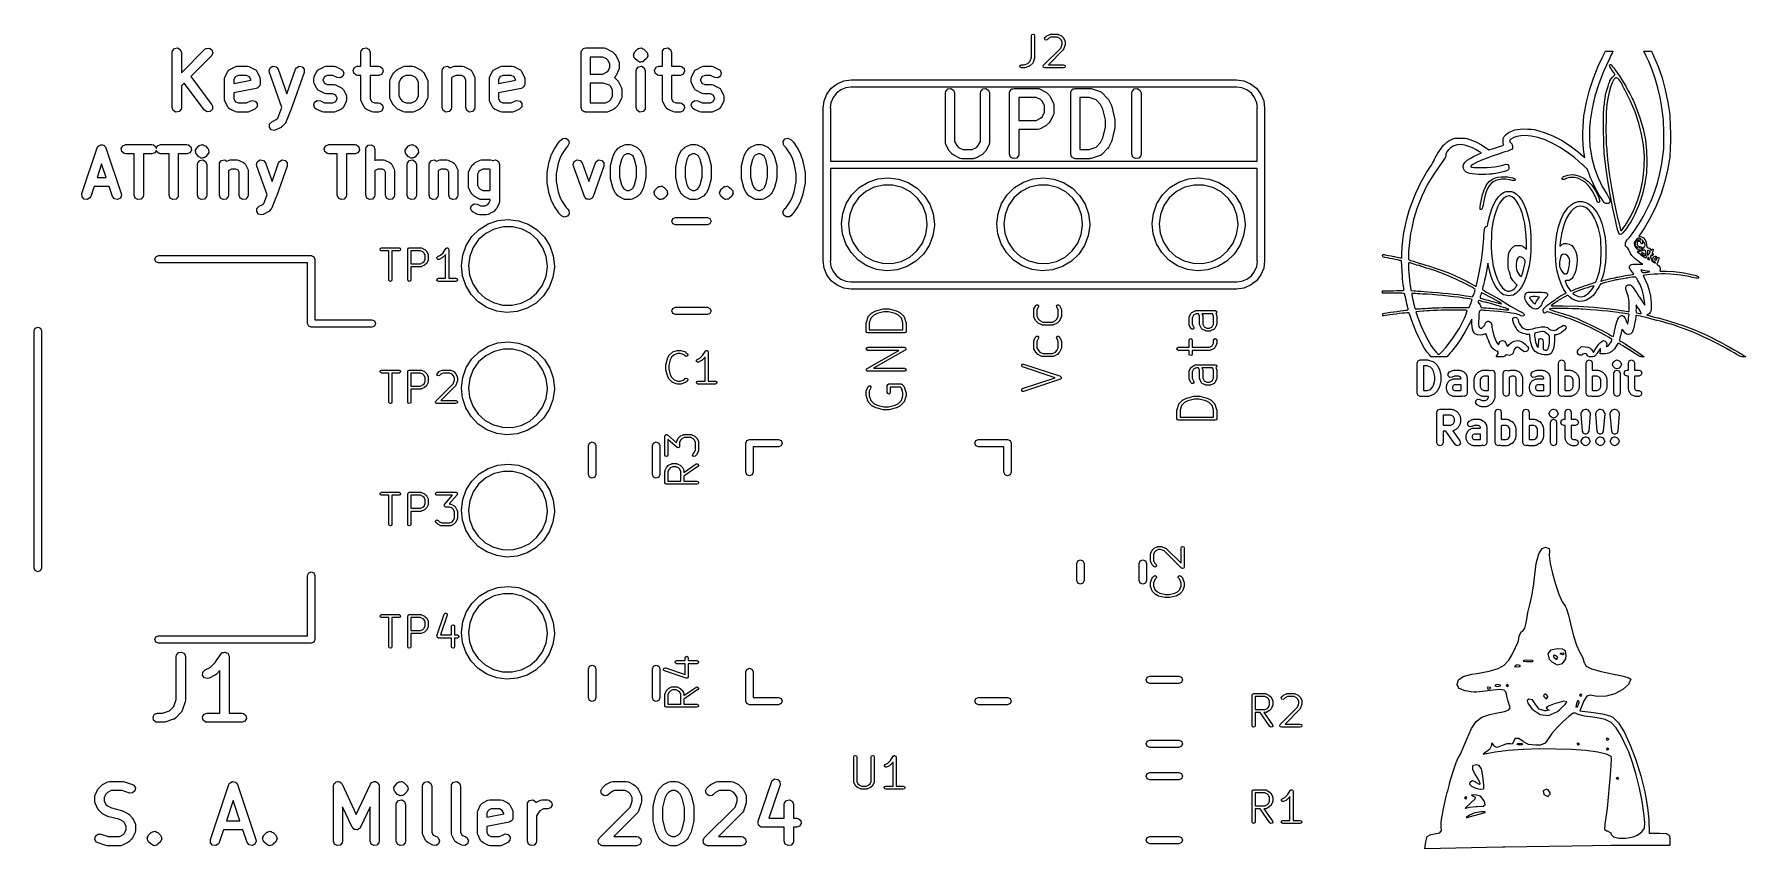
# Model space of a CAD drawing. Extents: x 85.3 to 113.2, y -106.5 to -93.2.
import ezdxf

# ---------------------------------------------------------------- set-up
doc = ezdxf.new("R2010")
doc.units = 0
doc.layers.add('BLACK', color=7, linetype='CONTINUOUS')

msp = doc.modelspace()

# ---------------------------------------------------------------- linework, layer by layer
at = {"layer": 'BLACK', "linetype": 'CONTINUOUS'}
for p, q in [((87.5152, -93.4815), (87.5482, -93.4422)), ((87.5482, -93.4422), (87.5987, -93.4333)), ((87.5987, -93.4333), (87.6432, -93.4589)), ((87.6432, -93.4589), (87.6607, -93.5071)), ((87.6607, -93.8404), (88.047, -93.4541)), ((88.047, -93.4541), (88.0683, -93.4392)), ((88.0683, -93.4392), (88.1194, -93.4347)), ((88.1194, -93.4347), (88.1614, -93.4641)), ((88.1614, -93.4641), (88.1747, -93.5137)), ((90.601, -93.4815), (90.6339, -93.4422)), ((90.6339, -93.4422), (90.6845, -93.4333)), ((90.6845, -93.4333), (90.7289, -93.4589)), ((90.7289, -93.4589), (90.7464, -93.5071)), ((94.2135, -93.4666), (94.2232, -93.4497)), ((94.2232, -93.4497), (94.2296, -93.4474)), ((94.2296, -93.4474), (94.2339, -93.4422)), ((94.2339, -93.4422), (94.2531, -93.4388)), ((94.2531, -93.4388), (94.2714, -93.4321)), ((94.2714, -93.4321), (94.5714, -93.4321)), ((94.5714, -93.4321), (94.5971, -93.4367)), ((94.5971, -93.4367), (94.6005, -93.4395)), ((94.6005, -93.4395), (94.605, -93.4401)), ((94.605, -93.4401), (94.6907, -93.4829)), ((95.0755, -93.497), (95.1184, -93.4541)), ((95.1184, -93.4541), (95.1265, -93.4484)), ((95.1265, -93.4484), (95.1284, -93.4457)), ((95.1284, -93.4457), (95.1316, -93.4448)), ((95.1316, -93.4448), (95.1318, -93.4447)), ((95.1318, -93.4447), (95.1339, -93.4422)), ((95.1339, -93.4422), (95.1359, -93.4418)), ((95.1359, -93.4418), (95.1397, -93.4392)), ((95.1397, -93.4392), (95.1591, -93.4375)), ((95.1591, -93.4375), (95.178, -93.4324)), ((95.178, -93.4324), (95.1811, -93.4339)), ((95.1811, -93.4339), (95.1845, -93.4333)), ((95.1845, -93.4333), (95.1874, -93.435)), ((95.1874, -93.435), (95.1908, -93.4347)), ((95.1908, -93.4347), (95.2068, -93.4459)), ((95.2068, -93.4459), (95.2245, -93.4541)), ((95.2245, -93.4541), (95.2673, -93.497)), ((95.5295, -93.4815), (95.5625, -93.4422)), ((95.5625, -93.4422), (95.613, -93.4333)), ((95.613, -93.4333), (95.6575, -93.4589)), ((95.6575, -93.4589), (95.675, -93.5071)), ((101.561, -93.233), (101.568, -93.2153)), ((101.561, -93.5861), (101.561, -93.233)), ((101.568, -93.2153), (101.586, -93.208)), ((101.586, -93.208), (101.603, -93.2153)), ((101.603, -93.2153), (101.611, -93.233)), ((101.611, -93.233), (101.611, -93.5901)), ((101.759, -93.7153), (102.04, -93.4338)), ((101.775, -93.2806), (101.782, -93.2629)), ((101.782, -93.2983), (101.775, -93.2806)), ((101.782, -93.2629), (101.806, -93.2391)), ((101.8, -93.3056), (101.782, -93.2983)), ((101.818, -93.2983), (101.8, -93.3056)), ((101.806, -93.2391), (101.81, -93.2375)), ((101.81, -93.2375), (101.813, -93.2344)), ((101.813, -93.2344), (101.86, -93.2106)), ((101.839, -93.2773), (101.818, -93.2983)), ((102.08, -93.465), (101.837, -93.708)), ((101.877, -93.258), (101.839, -93.2773)), ((101.86, -93.2106), (101.866, -93.2102)), ((101.866, -93.2102), (101.871, -93.208)), ((101.871, -93.208), (101.99, -93.208)), ((101.985, -93.258), (101.877, -93.258)), ((102.023, -93.2773), (101.985, -93.258)), ((101.99, -93.208), (101.996, -93.2102)), ((101.996, -93.2102), (102.002, -93.2106)), ((102.002, -93.2106), (102.049, -93.2344)), ((102.041, -93.2954), (102.023, -93.2773)), ((102.04, -93.4338), (102.061, -93.3718)), ((102.061, -93.3341), (102.041, -93.2954)), ((102.049, -93.2344), (102.052, -93.2375)), ((102.052, -93.2375), (102.056, -93.2391)), ((102.056, -93.2391), (102.08, -93.2629)), ((102.061, -93.3718), (102.061, -93.3341)), ((102.08, -93.2629), (102.081, -93.2667)), ((102.082, -93.4596), (102.08, -93.465)), ((102.081, -93.2667), (102.084, -93.2694)), ((102.086, -93.4552), (102.082, -93.4596)), ((102.084, -93.2694), (102.108, -93.317)), ((102.109, -93.3838), (102.086, -93.4552)), ((102.108, -93.317), (102.109, -93.3229)), ((102.109, -93.3229), (102.111, -93.3282)), ((102.111, -93.3758), (102.109, -93.3796)), ((102.109, -93.3796), (102.109, -93.3838)), ((102.111, -93.3282), (102.111, -93.3758)), ((87.5107, -93.5071), (87.5152, -93.4815)), ((87.5107, -94.4071), (87.5107, -93.5071)), ((87.6607, -93.5071), (87.6607, -93.8404)), ((88.153, -93.5602), (87.8133, -93.8999)), ((88.1747, -93.5137), (88.153, -93.5602)), ((88.4522, -93.7829), (88.5379, -93.7401)), ((88.5379, -93.7401), (88.5629, -93.7326)), ((88.5629, -93.7326), (88.5672, -93.7337)), ((88.5672, -93.7337), (88.5714, -93.7321)), ((88.5714, -93.7321), (88.7429, -93.7321)), ((88.7429, -93.7321), (88.7685, -93.7367)), ((88.7685, -93.7367), (88.7719, -93.7395)), ((88.7719, -93.7395), (88.7764, -93.7401)), ((88.7764, -93.7401), (88.8621, -93.7829)), ((89.1143, -93.7586), (89.1589, -93.7332)), ((89.1589, -93.7332), (89.2093, -93.7424)), ((89.2093, -93.7424), (89.2421, -93.7819)), ((89.5423, -93.7593), (89.5865, -93.7334)), ((89.5865, -93.7334), (89.6371, -93.742)), ((89.6371, -93.742), (89.6703, -93.7811)), ((89.9093, -93.7829), (89.995, -93.7401)), ((89.995, -93.7401), (90.02, -93.7326)), ((90.02, -93.7326), (90.0244, -93.7337)), ((90.0244, -93.7337), (90.0286, -93.7321)), ((90.0286, -93.7321), (90.1571, -93.7321)), ((90.1571, -93.7321), (90.1828, -93.7367)), ((90.1828, -93.7367), (90.1862, -93.7395)), ((90.1862, -93.7395), (90.1907, -93.7401)), ((90.1907, -93.7401), (90.2764, -93.7829)), ((90.4946, -93.7497), (90.5429, -93.7321)), ((90.5429, -93.7321), (90.5964, -93.7321)), ((90.5964, -93.5071), (90.601, -93.4815)), ((90.5964, -93.7321), (90.5964, -93.5071)), ((90.7464, -93.5071), (90.7464, -93.7321)), ((90.7464, -93.7321), (90.8857, -93.7321)), ((90.8857, -93.7321), (90.9114, -93.7367)), ((90.9114, -93.7367), (90.9507, -93.7696)), ((91.195, -93.7829), (91.2807, -93.7401)), ((91.2807, -93.7401), (91.3057, -93.7326)), ((91.3057, -93.7326), (91.3101, -93.7337)), ((91.3101, -93.7337), (91.3143, -93.7321)), ((91.3143, -93.7321), (91.4429, -93.7321)), ((91.4429, -93.7321), (91.4685, -93.7367)), ((91.4685, -93.7367), (91.4719, -93.7395)), ((91.4719, -93.7395), (91.4764, -93.7401)), ((91.4764, -93.7401), (91.5621, -93.7829)), ((91.9295, -93.7815), (91.9625, -93.7422)), ((91.9625, -93.7422), (92.013, -93.7333)), ((92.013, -93.7333), (92.0574, -93.7589)), ((92.0574, -93.7589), (92.095, -93.7401)), ((92.095, -93.7401), (92.12, -93.7326)), ((92.12, -93.7326), (92.1244, -93.7337)), ((92.1244, -93.7337), (92.1286, -93.7321)), ((92.1286, -93.7321), (92.2571, -93.7321)), ((92.2571, -93.7321), (92.2828, -93.7367)), ((92.2828, -93.7367), (92.2862, -93.7395)), ((92.2862, -93.7395), (92.2907, -93.7401)), ((92.2907, -93.7401), (92.3764, -93.7829)), ((92.7807, -93.7829), (92.8665, -93.7401)), ((92.8665, -93.7401), (92.8914, -93.7326)), ((92.8914, -93.7326), (92.8958, -93.7337)), ((92.8958, -93.7337), (92.9, -93.7321)), ((92.9, -93.7321), (93.0714, -93.7321)), ((93.0714, -93.7321), (93.0971, -93.7367)), ((93.0971, -93.7367), (93.1005, -93.7395)), ((93.1005, -93.7395), (93.105, -93.7401)), ((93.105, -93.7401), (93.1907, -93.7829)), ((94.1964, -93.5071), (94.1981, -93.4974)), ((94.1964, -94.4071), (94.1964, -93.5071)), ((94.1976, -93.4941), (94.1992, -93.4912)), ((94.1981, -93.4974), (94.1976, -93.4941)), ((94.1992, -93.4912), (94.201, -93.4815)), ((94.201, -93.4815), (94.2135, -93.4666)), ((94.3464, -93.5821), (94.3464, -93.8607)), ((94.5537, -93.5821), (94.3464, -93.5821)), ((94.6127, -93.6116), (94.5537, -93.5821)), ((94.6384, -93.6373), (94.6127, -93.6116)), ((94.6679, -93.6963), (94.6384, -93.6373)), ((94.6679, -93.7466), (94.6679, -93.6963)), ((94.6907, -93.4829), (94.7087, -93.4963)), ((94.7087, -93.4963), (94.7102, -93.497)), ((94.7102, -93.497), (94.753, -93.5398)), ((94.753, -93.5398), (94.7659, -93.5582)), ((94.7659, -93.5582), (94.7671, -93.5593)), ((94.7671, -93.5593), (94.8099, -93.645)), ((94.8099, -93.645), (94.8174, -93.67)), ((94.8174, -93.67), (94.8163, -93.6744)), ((94.8163, -93.6744), (94.8179, -93.6786)), ((94.8179, -93.6786), (94.8179, -93.7643)), ((95.0539, -93.5435), (95.0567, -93.5373)), ((95.0589, -93.5623), (95.0539, -93.5435)), ((95.0561, -93.5306), (95.0673, -93.5146)), ((95.0567, -93.5373), (95.0561, -93.5306)), ((95.0606, -93.5817), (95.0589, -93.5623)), ((95.0663, -93.5898), (95.0606, -93.5817)), ((95.0671, -93.593), (95.0663, -93.5898)), ((95.0699, -93.5949), (95.0671, -93.593)), ((95.0673, -93.5146), (95.0755, -93.497)), ((95.0755, -93.603), (95.0699, -93.5949)), ((95.1184, -93.6459), (95.0755, -93.603)), ((95.101, -93.7815), (95.1339, -93.7422)), ((95.1361, -93.6541), (95.1184, -93.6459)), ((95.1339, -93.7422), (95.1845, -93.7333)), ((95.152, -93.6653), (95.1361, -93.6541)), ((95.1554, -93.665), (95.152, -93.6653)), ((95.1584, -93.6667), (95.1554, -93.665)), ((95.1618, -93.6661), (95.1584, -93.6667)), ((95.1649, -93.6676), (95.1618, -93.6661)), ((95.1837, -93.6625), (95.1649, -93.6676)), ((95.2031, -93.6608), (95.1837, -93.6625)), ((95.1845, -93.7333), (95.2289, -93.7589)), ((95.2069, -93.6582), (95.2031, -93.6608)), ((95.2089, -93.6578), (95.2069, -93.6582)), ((95.2111, -93.6553), (95.2089, -93.6578)), ((95.2112, -93.6552), (95.2111, -93.6553)), ((95.2144, -93.6543), (95.2112, -93.6552)), ((95.2164, -93.6516), (95.2144, -93.6543)), ((95.2245, -93.6459), (95.2164, -93.6516)), ((95.2673, -93.603), (95.2245, -93.6459)), ((95.2673, -93.497), (95.273, -93.5051)), ((95.2755, -93.5854), (95.2673, -93.603)), ((95.273, -93.5051), (95.2757, -93.507)), ((95.2867, -93.5694), (95.2755, -93.5854)), ((95.2757, -93.507), (95.2766, -93.5102)), ((95.2766, -93.5102), (95.2823, -93.5183)), ((95.2823, -93.5183), (95.284, -93.5377)), ((95.284, -93.5377), (95.289, -93.5565)), ((95.289, -93.5565), (95.2861, -93.5627)), ((95.2861, -93.5627), (95.2867, -93.5694)), ((95.4232, -93.7497), (95.4714, -93.7321)), ((95.4714, -93.7321), (95.525, -93.7321)), ((95.525, -93.5071), (95.5295, -93.4815)), ((95.525, -93.7321), (95.525, -93.5071)), ((95.675, -93.5071), (95.675, -93.7321)), ((95.675, -93.7321), (95.8143, -93.7321)), ((95.8143, -93.7321), (95.8399, -93.7367)), ((95.8399, -93.7367), (95.8792, -93.7696)), ((96.0807, -93.7829), (96.1665, -93.7401)), ((96.1665, -93.7401), (96.1914, -93.7326)), ((96.1914, -93.7326), (96.1958, -93.7337)), ((96.1958, -93.7337), (96.2, -93.7321)), ((96.2, -93.7321), (96.3286, -93.7321)), ((96.3286, -93.7321), (96.3542, -93.7367)), ((96.3542, -93.7367), (96.3577, -93.7395)), ((96.3577, -93.7395), (96.3621, -93.7401)), ((96.3621, -93.7401), (96.4478, -93.7829)), ((101.37, -93.733), (101.378, -93.7153)), ((101.378, -93.7507), (101.37, -93.733)), ((101.378, -93.7153), (101.395, -93.708)), ((101.395, -93.708), (101.439, -93.708)), ((101.439, -93.708), (101.501, -93.6873)), ((101.522, -93.7329), (101.451, -93.7567)), ((101.501, -93.6873), (101.54, -93.6481)), ((101.527, -93.7291), (101.522, -93.7329)), ((101.532, -93.7269), (101.527, -93.7291)), ((101.58, -93.6792), (101.532, -93.7269)), ((101.54, -93.6481), (101.561, -93.5861)), ((101.582, -93.6739), (101.58, -93.6792)), ((101.586, -93.6695), (101.582, -93.6739)), ((101.609, -93.598), (101.586, -93.6695)), ((101.611, -93.5901), (101.609, -93.5939)), ((101.609, -93.5939), (101.609, -93.598)), ((101.751, -93.733), (101.759, -93.7153)), ((101.759, -93.7507), (101.751, -93.733)), ((101.837, -93.708), (102.086, -93.708)), ((102.086, -93.708), (102.103, -93.7153)), ((102.103, -93.7153), (102.111, -93.733)), ((102.111, -93.733), (102.103, -93.7507)), ((110.749, -93.9269), (110.828, -93.73)), ((110.828, -93.73), (110.89, -93.597)), ((110.89, -93.597), (110.943, -93.4866)), ((111.003, -93.6199), (110.911, -93.8187)), ((110.943, -93.4866), (111.006, -93.4866)), ((111.021, -93.5845), (111.003, -93.6199)), ((111.006, -93.4866), (111.036, -93.4869)), ((111.011, -93.7152), (111.016, -93.7052)), ((111.016, -93.7346), (111.011, -93.7152)), ((111.016, -93.7052), (111.026, -93.7033)), ((111.032, -93.7641), (111.016, -93.7346)), ((111.04, -93.5468), (111.021, -93.5845)), ((111.026, -93.7033), (111.038, -93.7102)), ((111.036, -93.4869), (111.058, -93.4875)), ((111.038, -93.7102), (111.057, -93.7299)), ((111.055, -93.5166), (111.04, -93.5468)), ((111.065, -93.4964), (111.055, -93.5166)), ((111.057, -93.7299), (111.082, -93.7604)), ((111.058, -93.4875), (111.068, -93.4885)), ((111.068, -93.4887), (111.065, -93.4964)), ((111.068, -93.4885), (111.068, -93.4887)), ((111.611, -93.5652), (111.571, -93.4866)), ((111.571, -93.4866), (111.699, -93.4866)), ((111.654, -93.6551), (111.611, -93.5652)), ((111.709, -93.7888), (111.654, -93.6551)), ((111.699, -93.4866), (111.733, -93.5595)), ((111.733, -93.5595), (111.806, -93.7341)), ((111.806, -93.7341), (111.87, -93.9212)), ((87.7062, -94.007), (87.6607, -94.0525)), ((88.04, -94.4521), (87.7062, -94.007)), ((87.8133, -93.8999), (88.16, -94.3621)), ((88.3679, -93.9357), (88.3724, -93.9101)), ((88.3679, -94.2786), (88.3679, -93.9357)), ((88.3724, -93.9101), (88.3753, -93.9066)), ((88.3753, -93.9066), (88.3758, -93.9022)), ((88.3758, -93.9022), (88.4186, -93.8165)), ((88.4186, -93.8165), (88.4341, -93.7955)), ((88.4341, -93.7955), (88.4445, -93.7911)), ((88.4445, -93.7911), (88.4522, -93.7829)), ((88.5416, -93.9059), (88.5179, -93.9534)), ((88.5179, -93.9534), (88.5179, -94.0157)), ((88.5179, -94.0157), (88.7964, -93.9599)), ((88.5891, -93.8821), (88.5416, -93.9059)), ((88.7252, -93.8821), (88.5891, -93.8821)), ((88.7727, -93.9059), (88.7252, -93.8821)), ((88.7964, -93.9534), (88.7727, -93.9059)), ((88.7964, -93.9599), (88.7964, -93.9534)), ((88.8621, -93.7829), (88.883, -93.7984)), ((88.883, -93.7984), (88.8875, -93.8087)), ((88.8875, -93.8087), (88.8957, -93.8165)), ((88.8957, -93.8165), (88.9385, -93.9022)), ((88.9385, -93.9022), (88.9459, -93.9271)), ((88.9464, -94.0214), (88.9419, -94.0471)), ((88.9459, -93.9271), (88.9449, -93.9315)), ((88.9449, -93.9315), (88.9464, -93.9357)), ((88.9464, -93.9357), (88.9464, -94.0214)), ((89.0964, -93.8067), (89.1143, -93.7586)), ((89.1008, -93.8324), (89.0964, -93.8067)), ((89.3055, -94.4056), (89.1008, -93.8324)), ((89.2421, -93.7819), (89.3857, -94.1842)), ((89.3857, -94.1842), (89.5294, -93.7819)), ((89.6706, -93.8324), (89.4563, -94.4324)), ((89.5294, -93.7819), (89.5423, -93.7593)), ((89.6703, -93.7811), (89.6706, -93.8324)), ((89.825, -93.9357), (89.8295, -93.9101)), ((89.825, -93.9786), (89.825, -93.9357)), ((89.8265, -93.9828), (89.825, -93.9786)), ((89.8255, -93.9871), (89.8265, -93.9828)), ((89.8329, -94.0121), (89.8255, -93.9871)), ((89.8295, -93.9101), (89.8324, -93.9066)), ((89.8324, -93.9066), (89.8329, -93.9022)), ((89.8329, -93.9022), (89.8758, -93.8165)), ((89.8758, -94.0978), (89.8329, -94.0121)), ((89.8758, -93.8165), (89.8913, -93.7955)), ((89.8913, -93.7955), (89.9016, -93.7911)), ((89.9016, -93.7911), (89.9093, -93.7829)), ((89.9988, -93.9059), (89.975, -93.9534)), ((89.975, -93.9534), (89.975, -93.9609)), ((89.975, -93.9609), (89.9988, -94.0084)), ((90.0463, -93.8821), (89.9988, -93.9059)), ((89.9988, -94.0084), (90.0463, -94.0321)), ((90.1394, -93.8821), (90.0463, -93.8821)), ((90.2093, -93.9171), (90.1394, -93.8821)), ((90.2603, -93.9229), (90.2093, -93.9171)), ((90.3031, -93.8947), (90.2603, -93.9229)), ((90.2764, -93.7829), (90.2973, -93.7984)), ((90.2973, -93.7984), (90.3177, -93.8455)), ((90.3177, -93.8455), (90.3031, -93.8947)), ((90.469, -93.7941), (90.4946, -93.7497)), ((90.4779, -93.8446), (90.469, -93.7941)), ((90.5172, -93.8776), (90.4779, -93.8446)), ((90.5429, -93.8821), (90.5172, -93.8776)), ((90.5964, -93.8821), (90.5429, -93.8821)), ((90.5964, -94.2786), (90.5964, -93.8821)), ((90.8857, -93.8821), (90.7464, -93.8821)), ((90.7464, -93.8821), (90.7464, -94.2609)), ((90.9339, -93.8646), (90.8857, -93.8821)), ((90.9596, -93.8202), (90.9339, -93.8646)), ((90.9507, -93.7696), (90.9596, -93.8202)), ((91.0679, -93.9786), (91.0724, -93.9529)), ((91.0679, -94.2357), (91.0679, -93.9786)), ((91.0724, -93.9529), (91.0753, -93.9495)), ((91.0753, -93.9495), (91.0758, -93.945)), ((91.0758, -93.945), (91.1186, -93.8593)), ((91.1186, -93.8593), (91.132, -93.8413)), ((91.132, -93.8413), (91.1327, -93.8398)), ((91.1327, -93.8398), (91.1755, -93.797)), ((91.1755, -93.797), (91.1939, -93.7841)), ((91.1939, -93.7841), (91.195, -93.7829)), ((91.2474, -93.9373), (91.2179, -93.9963)), ((91.2179, -93.9963), (91.2179, -94.218)), ((91.273, -93.9116), (91.2474, -93.9373)), ((91.332, -93.8821), (91.273, -93.9116)), ((91.4252, -93.8821), (91.332, -93.8821)), ((91.4841, -93.9116), (91.4252, -93.8821)), ((91.5098, -93.9373), (91.4841, -93.9116)), ((91.5393, -93.9963), (91.5098, -93.9373)), ((91.5393, -94.218), (91.5393, -93.9963)), ((91.5621, -93.7829), (91.5801, -93.7963)), ((91.5801, -93.7963), (91.5816, -93.797)), ((91.5816, -93.797), (91.6245, -93.8398)), ((91.6245, -93.8398), (91.6373, -93.8582)), ((91.6373, -93.8582), (91.6385, -93.8593)), ((91.6385, -93.8593), (91.6814, -93.945)), ((91.6814, -93.945), (91.6888, -93.97)), ((91.6888, -93.97), (91.6878, -93.9744)), ((91.6878, -93.9744), (91.6893, -93.9786)), ((91.6893, -93.9786), (91.6893, -94.2357)), ((91.925, -93.8071), (91.9295, -93.7815)), ((91.925, -94.4071), (91.925, -93.8071)), ((92.0873, -93.9116), (92.075, -93.9239)), ((92.075, -93.9239), (92.075, -94.4071)), ((92.1463, -93.8821), (92.0873, -93.9116)), ((92.2394, -93.8821), (92.1463, -93.8821)), ((92.287, -93.9059), (92.2394, -93.8821)), ((92.3107, -93.9534), (92.287, -93.9059)), ((92.3107, -94.4071), (92.3107, -93.9534)), ((92.3764, -93.7829), (92.3973, -93.7984)), ((92.3973, -93.7984), (92.4018, -93.8087)), ((92.4018, -93.8087), (92.4099, -93.8165)), ((92.4099, -93.8165), (92.4528, -93.9022)), ((92.4528, -93.9022), (92.4602, -93.9271)), ((92.4602, -93.9271), (92.4592, -93.9315)), ((92.4592, -93.9315), (92.4607, -93.9357)), ((92.4607, -93.9357), (92.4607, -94.4071)), ((92.6964, -93.9357), (92.701, -93.9101)), ((92.6964, -94.2786), (92.6964, -93.9357)), ((92.701, -93.9101), (92.7038, -93.9066)), ((92.7038, -93.9066), (92.7043, -93.9022)), ((92.7043, -93.9022), (92.7472, -93.8165)), ((92.7472, -93.8165), (92.7627, -93.7955)), ((92.7627, -93.7955), (92.773, -93.7911)), ((92.773, -93.7911), (92.7807, -93.7829)), ((92.8702, -93.9059), (92.8464, -93.9534)), ((92.8464, -93.9534), (92.8464, -94.0157)), ((92.8464, -94.0157), (93.125, -93.9599)), ((92.9177, -93.8821), (92.8702, -93.9059)), ((93.0537, -93.8821), (92.9177, -93.8821)), ((93.1012, -93.9059), (93.0537, -93.8821)), ((93.125, -93.9534), (93.1012, -93.9059)), ((93.125, -93.9599), (93.125, -93.9534)), ((93.1907, -93.7829), (93.2116, -93.7984)), ((93.2116, -93.7984), (93.2161, -93.8087)), ((93.2161, -93.8087), (93.2242, -93.8165)), ((93.2242, -93.8165), (93.2671, -93.9022)), ((93.2671, -93.9022), (93.2745, -93.9271)), ((93.275, -94.0214), (93.2705, -94.0471)), ((93.2745, -93.9271), (93.2735, -93.9315)), ((93.2735, -93.9315), (93.275, -93.9357)), ((93.275, -93.9357), (93.275, -94.0214)), ((94.3464, -93.8607), (94.5537, -93.8607)), ((94.3464, -94.0107), (94.3464, -94.3321)), ((94.5593, -94.0107), (94.3464, -94.0107)), ((94.5537, -93.8607), (94.6127, -93.8312)), ((94.6595, -94.0441), (94.5593, -94.0107)), ((94.6127, -93.8312), (94.6384, -93.8056)), ((94.6384, -93.8056), (94.6679, -93.7466)), ((94.753, -93.903), (94.7399, -93.9162)), ((94.7399, -93.9162), (94.7466, -93.9198)), ((94.7466, -93.9198), (94.749, -93.9236)), ((94.749, -93.9236), (94.753, -93.9255)), ((94.7537, -93.9016), (94.753, -93.903)), ((94.753, -93.9255), (94.7959, -93.9684)), ((94.7671, -93.8835), (94.7537, -93.9016)), ((94.8099, -93.7978), (94.7671, -93.8835)), ((94.7959, -93.9684), (94.8088, -93.9868)), ((94.8088, -93.9868), (94.8099, -93.9879)), ((94.8105, -93.7934), (94.8099, -93.7978)), ((94.8099, -93.9879), (94.8528, -94.0736)), ((94.8133, -93.7899), (94.8105, -93.7934)), ((94.8179, -93.7643), (94.8133, -93.7899)), ((95.0964, -93.8071), (95.101, -93.7815)), ((95.0964, -94.4071), (95.0964, -93.8071)), ((95.2289, -93.7589), (95.2464, -93.8071)), ((95.2464, -93.8071), (95.2464, -94.4071)), ((95.3976, -93.7941), (95.4232, -93.7497)), ((95.4065, -93.8446), (95.3976, -93.7941)), ((95.4458, -93.8776), (95.4065, -93.8446)), ((95.4714, -93.8821), (95.4458, -93.8776)), ((95.525, -93.8821), (95.4714, -93.8821)), ((95.525, -94.2786), (95.525, -93.8821)), ((95.8143, -93.8821), (95.675, -93.8821)), ((95.675, -93.8821), (95.675, -94.2609)), ((95.8625, -93.8646), (95.8143, -93.8821)), ((95.8881, -93.8202), (95.8625, -93.8646)), ((95.8792, -93.7696), (95.8881, -93.8202)), ((95.9964, -93.9357), (96.001, -93.9101)), ((95.9964, -93.9786), (95.9964, -93.9357)), ((95.998, -93.9828), (95.9964, -93.9786)), ((95.9969, -93.9871), (95.998, -93.9828)), ((96.0043, -94.0121), (95.9969, -93.9871)), ((96.001, -93.9101), (96.0038, -93.9066)), ((96.0038, -93.9066), (96.0043, -93.9022)), ((96.0043, -93.9022), (96.0472, -93.8165)), ((96.0472, -94.0978), (96.0043, -94.0121)), ((96.0472, -93.8165), (96.0627, -93.7955)), ((96.0627, -93.7955), (96.073, -93.7911)), ((96.073, -93.7911), (96.0807, -93.7829)), ((96.1702, -93.9059), (96.1464, -93.9534)), ((96.1464, -93.9534), (96.1464, -93.9609)), ((96.1464, -93.9609), (96.1702, -94.0084)), ((96.2177, -93.8821), (96.1702, -93.9059)), ((96.1702, -94.0084), (96.2177, -94.0321)), ((96.3109, -93.8821), (96.2177, -93.8821)), ((96.3807, -93.9171), (96.3109, -93.8821)), ((96.4317, -93.9229), (96.3807, -93.9171)), ((96.4745, -93.8947), (96.4317, -93.9229)), ((96.4478, -93.7829), (96.4687, -93.7984)), ((96.4687, -93.7984), (96.4892, -93.8455)), ((96.4892, -93.8455), (96.4745, -93.8947)), ((98.2871, -94.0915), (98.3824, -94.0184)), ((98.3824, -94.0184), (98.4933, -93.9725)), ((98.4933, -93.9725), (98.6124, -93.9568)), ((98.6124, -93.9568), (104.912, -93.9568)), ((101.395, -93.758), (101.378, -93.7507)), ((101.443, -93.758), (101.395, -93.758)), ((101.447, -93.7564), (101.443, -93.758)), ((101.451, -93.7567), (101.447, -93.7564)), ((101.776, -93.758), (101.759, -93.7507)), ((102.086, -93.758), (101.776, -93.758)), ((102.103, -93.7507), (102.086, -93.758)), ((104.912, -93.9568), (105.031, -93.9725)), ((105.031, -93.9725), (105.142, -94.0184)), ((105.142, -94.0184), (105.238, -94.0915)), ((110.684, -94.122), (110.749, -93.9269)), ((110.834, -94.0196), (110.771, -94.2212)), ((110.911, -93.8187), (110.834, -94.0196)), ((110.987, -94.057), (111.001, -94.014)), ((111.001, -94.014), (111.014, -93.9797)), ((111.014, -93.9797), (111.019, -93.969)), ((111.019, -93.969), (111.037, -93.9383)), ((111.053, -94.0036), (111.027, -94.0728)), ((111.06, -93.8048), (111.032, -93.7641)), ((111.037, -93.9383), (111.059, -93.91)), ((111.083, -93.9507), (111.053, -94.0036)), ((111.059, -93.91), (111.08, -93.8888)), ((111.077, -93.8299), (111.06, -93.8048)), ((111.093, -93.8531), (111.077, -93.8299)), ((111.08, -93.8888), (111.094, -93.8795)), ((111.082, -93.7604), (111.111, -93.8)), ((111.098, -93.9306), (111.083, -93.9498)), ((111.083, -93.9498), (111.083, -93.9507)), ((111.1, -93.8674), (111.093, -93.8531)), ((111.094, -93.8795), (111.1, -93.8754)), ((111.111, -93.9231), (111.098, -93.9306)), ((111.1, -93.8754), (111.1, -93.8674)), ((111.111, -93.8), (111.143, -93.8468)), ((111.126, -93.9242), (111.111, -93.9231)), ((111.145, -93.9341), (111.126, -93.9242)), ((111.126, -93.9242), (111.126, -93.9242)), ((111.143, -93.8468), (111.178, -93.899)), ((111.167, -93.9526), (111.145, -93.9341)), ((111.188, -93.9751), (111.167, -93.9526)), ((111.178, -93.899), (111.213, -93.9549)), ((111.204, -93.9971), (111.188, -93.9751)), ((111.21, -94.0141), (111.204, -93.9971)), ((111.21, -94.0159), (111.21, -94.0141)), ((111.216, -94.0317), (111.21, -94.0159)), ((111.213, -93.9549), (111.249, -94.0126)), ((111.249, -94.0126), (111.282, -94.0702)), ((111.758, -93.9336), (111.709, -93.7888)), ((111.802, -94.0869), (111.758, -93.9336)), ((111.87, -93.9212), (111.923, -94.1195)), ((87.6607, -94.0525), (87.6607, -94.4071)), ((88.3694, -94.2828), (88.3679, -94.2786)), ((88.3683, -94.2871), (88.3694, -94.2828)), ((88.3758, -94.3121), (88.3683, -94.2871)), ((88.8861, -94.095), (88.5179, -94.1686)), ((88.5179, -94.1686), (88.5179, -94.2609)), ((88.5179, -94.2609), (88.5416, -94.3084)), ((88.7252, -94.3321), (88.795, -94.2972)), ((88.795, -94.2972), (88.82, -94.2898)), ((88.82, -94.2898), (88.8699, -94.3017)), ((88.8699, -94.3017), (88.9005, -94.3429)), ((88.8967, -94.0885), (88.8861, -94.095)), ((88.9089, -94.0864), (88.8967, -94.0885)), ((88.918, -94.0756), (88.9089, -94.0864)), ((88.93, -94.0683), (88.918, -94.0756)), ((88.9339, -94.0566), (88.93, -94.0683)), ((88.9419, -94.0471), (88.9339, -94.0566)), ((89.8398, -94.3196), (89.8826, -94.2913)), ((89.8839, -94.1055), (89.8758, -94.0978)), ((89.8826, -94.2913), (89.9335, -94.2972)), ((89.8884, -94.1158), (89.8839, -94.1055)), ((89.9093, -94.1314), (89.8884, -94.1158)), ((89.995, -94.1742), (89.9093, -94.1314)), ((89.9335, -94.2972), (90.0034, -94.3321)), ((89.9995, -94.1747), (89.995, -94.1742)), ((90.0029, -94.1776), (89.9995, -94.1747)), ((90.0286, -94.1821), (90.0029, -94.1776)), ((90.1394, -94.1821), (90.0286, -94.1821)), ((90.0463, -94.0321), (90.1571, -94.0321)), ((90.187, -94.2059), (90.1394, -94.1821)), ((90.1571, -94.0321), (90.1828, -94.0367)), ((90.1828, -94.0367), (90.1862, -94.0395)), ((90.1862, -94.0395), (90.1907, -94.0401)), ((90.2107, -94.2534), (90.187, -94.2059)), ((90.187, -94.3084), (90.2107, -94.2609)), ((90.1907, -94.0401), (90.2764, -94.0829)), ((90.2107, -94.2609), (90.2107, -94.2534)), ((90.2764, -94.0829), (90.2973, -94.0984)), ((90.2973, -94.0984), (90.3018, -94.1087)), ((90.3018, -94.1087), (90.3099, -94.1165)), ((90.3099, -94.1165), (90.3528, -94.2022)), ((90.3528, -94.2022), (90.3602, -94.2271)), ((90.3562, -94.3042), (90.3533, -94.3077)), ((90.3607, -94.2786), (90.3562, -94.3042)), ((90.3602, -94.2271), (90.3592, -94.2315)), ((90.3592, -94.2315), (90.3607, -94.2357)), ((90.3607, -94.2357), (90.3607, -94.2786)), ((90.598, -94.2828), (90.5964, -94.2786)), ((90.5969, -94.2871), (90.598, -94.2828)), ((90.6043, -94.3121), (90.5969, -94.2871)), ((90.7464, -94.2609), (90.7702, -94.3084)), ((91.0694, -94.2399), (91.0679, -94.2357)), ((91.0683, -94.2443), (91.0694, -94.2399)), ((91.0758, -94.2693), (91.0683, -94.2443)), ((91.1186, -94.355), (91.0758, -94.2693)), ((91.2179, -94.218), (91.2474, -94.277)), ((91.2474, -94.277), (91.273, -94.3026)), ((91.273, -94.3026), (91.332, -94.3321)), ((91.4252, -94.3321), (91.4841, -94.3026)), ((91.4841, -94.3026), (91.5098, -94.277)), ((91.5098, -94.277), (91.5393, -94.218)), ((91.6814, -94.2693), (91.6385, -94.355)), ((91.6819, -94.2648), (91.6814, -94.2693)), ((91.6848, -94.2614), (91.6819, -94.2648)), ((91.6893, -94.2357), (91.6848, -94.2614)), ((92.698, -94.2828), (92.6964, -94.2786)), ((92.6969, -94.2871), (92.698, -94.2828)), ((92.7043, -94.3121), (92.6969, -94.2871)), ((93.2147, -94.095), (92.8464, -94.1686)), ((92.8464, -94.1686), (92.8464, -94.2609)), ((92.8464, -94.2609), (92.8702, -94.3084)), ((93.0537, -94.3321), (93.1236, -94.2972)), ((93.1236, -94.2972), (93.1486, -94.2898)), ((93.1486, -94.2898), (93.1985, -94.3017)), ((93.1985, -94.3017), (93.229, -94.3429)), ((93.2253, -94.0885), (93.2147, -94.095)), ((93.2375, -94.0864), (93.2253, -94.0885)), ((93.2465, -94.0756), (93.2375, -94.0864)), ((93.2585, -94.0683), (93.2465, -94.0756)), ((93.2625, -94.0566), (93.2585, -94.0683)), ((93.2705, -94.0471), (93.2625, -94.0566)), ((94.5966, -94.3321), (94.6556, -94.3026)), ((94.6556, -94.3026), (94.6812, -94.277)), ((94.6812, -94.0659), (94.6595, -94.0441)), ((94.7107, -94.1248), (94.6812, -94.0659)), ((94.6812, -94.277), (94.7107, -94.218)), ((94.7107, -94.218), (94.7107, -94.1248)), ((94.8528, -94.2693), (94.8099, -94.355)), ((94.8528, -94.0736), (94.8602, -94.0986)), ((94.8533, -94.2648), (94.8528, -94.2693)), ((94.8562, -94.2614), (94.8533, -94.2648)), ((94.8607, -94.2357), (94.8562, -94.2614)), ((94.8602, -94.0986), (94.8592, -94.1029)), ((94.8592, -94.1029), (94.8607, -94.1071)), ((94.8607, -94.1071), (94.8607, -94.2357)), ((95.5265, -94.2828), (95.525, -94.2786)), ((95.5255, -94.2871), (95.5265, -94.2828)), ((95.5329, -94.3121), (95.5255, -94.2871)), ((95.675, -94.2609), (95.6988, -94.3084)), ((96.0112, -94.3196), (96.054, -94.2913)), ((96.0554, -94.1055), (96.0472, -94.0978)), ((96.054, -94.2913), (96.105, -94.2972)), ((96.0598, -94.1158), (96.0554, -94.1055)), ((96.0807, -94.1314), (96.0598, -94.1158)), ((96.1665, -94.1742), (96.0807, -94.1314)), ((96.105, -94.2972), (96.1748, -94.3321)), ((96.1709, -94.1747), (96.1665, -94.1742)), ((96.1743, -94.1776), (96.1709, -94.1747)), ((96.2, -94.1821), (96.1743, -94.1776)), ((96.3109, -94.1821), (96.2, -94.1821)), ((96.2177, -94.0321), (96.3286, -94.0321)), ((96.3584, -94.2059), (96.3109, -94.1821)), ((96.3286, -94.0321), (96.3542, -94.0367)), ((96.3542, -94.0367), (96.3577, -94.0395)), ((96.3577, -94.0395), (96.3621, -94.0401)), ((96.3821, -94.2534), (96.3584, -94.2059)), ((96.3584, -94.3084), (96.3821, -94.2609)), ((96.3621, -94.0401), (96.4478, -94.0829)), ((96.3821, -94.2609), (96.3821, -94.2534)), ((96.4478, -94.0829), (96.4687, -94.0984)), ((96.4687, -94.0984), (96.4732, -94.1087)), ((96.4732, -94.1087), (96.4814, -94.1165)), ((96.4814, -94.1165), (96.5242, -94.2022)), ((96.5242, -94.2022), (96.5316, -94.2271)), ((96.5276, -94.3042), (96.5247, -94.3077)), ((96.5321, -94.2786), (96.5276, -94.3042)), ((96.5316, -94.2271), (96.5306, -94.2315)), ((96.5306, -94.2315), (96.5321, -94.2357)), ((96.5321, -94.2357), (96.5321, -94.2786)), ((98.1524, -94.4168), (98.1681, -94.2977)), ((98.1681, -94.2977), (98.214, -94.1868)), ((98.214, -94.1868), (98.2871, -94.0915)), ((98.3154, -94.2453), (98.2812, -94.328)), ((98.3699, -94.1743), (98.3154, -94.2453)), ((98.4409, -94.1198), (98.3699, -94.1743)), ((98.5236, -94.0856), (98.4409, -94.1198)), ((98.607, -94.0746), (98.5236, -94.0856)), ((98.6124, -94.0768), (98.607, -94.0746)), ((104.912, -94.0768), (98.6124, -94.0768)), ((100.154, -94.1692), (100.158, -94.1435)), ((100.154, -94.9787), (100.154, -94.1692)), ((100.158, -94.1435), (100.191, -94.1042)), ((100.191, -94.1042), (100.242, -94.0953)), ((100.242, -94.0953), (100.286, -94.121)), ((100.286, -94.121), (100.304, -94.1692)), ((100.304, -94.1692), (100.304, -94.961)), ((100.725, -94.1692), (100.73, -94.1435)), ((100.725, -94.961), (100.725, -94.1692)), ((100.73, -94.1435), (100.763, -94.1042)), ((100.763, -94.1042), (100.813, -94.0953)), ((100.813, -94.0953), (100.857, -94.121)), ((100.857, -94.121), (100.875, -94.1692)), ((100.875, -94.1692), (100.875, -94.9787)), ((101.201, -94.1692), (101.203, -94.1594)), ((101.201, -95.1692), (101.201, -94.1692)), ((101.202, -94.1562), (101.204, -94.1533)), ((101.203, -94.1594), (101.202, -94.1562)), ((101.204, -94.1533), (101.206, -94.1435)), ((101.206, -94.1435), (101.218, -94.1286)), ((101.218, -94.1286), (101.228, -94.1117)), ((101.228, -94.1117), (101.234, -94.1094)), ((101.234, -94.1094), (101.239, -94.1042)), ((101.239, -94.1042), (101.258, -94.1008)), ((101.258, -94.1008), (101.276, -94.0942)), ((101.276, -94.0942), (101.657, -94.0942)), ((101.351, -94.2442), (101.351, -94.618)), ((101.639, -94.2442), (101.351, -94.2442)), ((101.708, -94.2784), (101.639, -94.2442)), ((101.657, -94.0942), (101.683, -94.0987)), ((101.683, -94.0987), (101.686, -94.1016)), ((101.686, -94.1016), (101.691, -94.1021)), ((101.691, -94.1021), (101.786, -94.1497)), ((101.738, -94.3088), (101.708, -94.2784)), ((101.786, -94.1497), (101.804, -94.1631)), ((101.804, -94.1631), (101.805, -94.1638)), ((101.805, -94.1638), (101.853, -94.2114)), ((101.853, -94.2114), (101.866, -94.2298)), ((101.866, -94.2298), (101.867, -94.2309)), ((101.867, -94.2309), (101.915, -94.3261)), ((102.201, -94.1692), (102.203, -94.1594)), ((102.201, -95.1692), (102.201, -94.1692)), ((102.202, -94.1562), (102.204, -94.1533)), ((102.203, -94.1594), (102.202, -94.1562)), ((102.204, -94.1533), (102.206, -94.1435)), ((102.206, -94.1435), (102.218, -94.1286)), ((102.218, -94.1286), (102.228, -94.1117)), ((102.228, -94.1117), (102.234, -94.1094)), ((102.234, -94.1094), (102.239, -94.1042)), ((102.239, -94.1042), (102.258, -94.1008)), ((102.258, -94.1008), (102.276, -94.0942)), ((102.276, -94.0942), (102.514, -94.0942)), ((102.351, -94.2442), (102.351, -95.0942)), ((102.502, -94.2442), (102.351, -94.2442)), ((102.617, -94.2824), (102.502, -94.2442)), ((102.514, -94.0942), (102.536, -94.0981)), ((102.536, -94.0981), (102.538, -94.098)), ((102.538, -94.098), (102.681, -94.1456)), ((102.691, -94.3565), (102.617, -94.2824)), ((102.681, -94.1456), (102.704, -94.1581)), ((102.704, -94.1581), (102.706, -94.1619)), ((102.706, -94.1619), (102.71, -94.1638)), ((102.71, -94.1638), (102.805, -94.259)), ((102.805, -94.259), (102.818, -94.2774)), ((102.818, -94.2774), (102.819, -94.2785)), ((102.819, -94.2785), (102.867, -94.3737)), ((103.201, -94.1692), (103.206, -94.1435)), ((103.201, -95.1692), (103.201, -94.1692)), ((103.206, -94.1435), (103.239, -94.1042)), ((103.239, -94.1042), (103.289, -94.0953)), ((103.289, -94.0953), (103.334, -94.121)), ((103.334, -94.121), (103.351, -94.1692)), ((103.351, -94.1692), (103.351, -95.1692)), ((104.918, -94.0746), (104.912, -94.0768)), ((105.001, -94.0856), (104.918, -94.0746)), ((105.084, -94.1198), (105.001, -94.0856)), ((105.155, -94.1743), (105.084, -94.1198)), ((105.209, -94.2453), (105.155, -94.1743)), ((105.244, -94.328), (105.209, -94.2453)), ((105.238, -94.0915), (105.311, -94.1868)), ((105.311, -94.1868), (105.357, -94.2977)), ((105.357, -94.2977), (105.372, -94.4168)), ((110.634, -94.317), (110.684, -94.122)), ((110.771, -94.2212), (110.725, -94.4223)), ((110.929, -94.3258), (110.932, -94.295)), ((110.932, -94.295), (110.938, -94.2546)), ((110.938, -94.2546), (110.948, -94.2075)), ((110.948, -94.2075), (110.959, -94.1568)), ((110.959, -94.1568), (110.973, -94.1056)), ((110.982, -94.2589), (110.972, -94.3199)), ((110.973, -94.1056), (110.987, -94.057)), ((111.003, -94.158), (110.982, -94.2589)), ((111.027, -94.0728), (111.003, -94.158)), ((111.228, -94.0581), (111.216, -94.0317)), ((111.245, -94.0917), (111.228, -94.0581)), ((111.265, -94.1294), (111.245, -94.0917)), ((111.352, -94.3007), (111.265, -94.1294)), ((111.282, -94.0702), (111.313, -94.1261)), ((111.313, -94.1261), (111.328, -94.1532)), ((111.328, -94.1532), (111.342, -94.1802)), ((111.342, -94.1802), (111.354, -94.2009)), ((111.428, -94.4804), (111.352, -94.3007)), ((111.354, -94.2009), (111.36, -94.2112)), ((111.36, -94.2112), (111.36, -94.2116)), ((111.36, -94.2116), (111.366, -94.221)), ((111.366, -94.221), (111.375, -94.241)), ((111.375, -94.241), (111.384, -94.2616)), ((111.384, -94.2616), (111.396, -94.2889)), ((111.396, -94.2889), (111.412, -94.3259)), ((111.838, -94.2456), (111.802, -94.0869)), ((111.868, -94.4069), (111.838, -94.2456)), ((111.923, -94.1195), (111.966, -94.3277)), ((87.5283, -94.4554), (87.5107, -94.4071)), ((87.5727, -94.481), (87.5283, -94.4554)), ((87.6232, -94.4721), (87.5727, -94.481)), ((87.6562, -94.4328), (87.6232, -94.4721)), ((87.6607, -94.4071), (87.6562, -94.4328)), ((88.083, -94.4802), (88.04, -94.4521)), ((88.1339, -94.474), (88.083, -94.4802)), ((88.169, -94.4366), (88.1339, -94.474)), ((88.16, -94.3621), (88.1718, -94.3854)), ((88.1718, -94.3854), (88.169, -94.4366)), ((88.4186, -94.3978), (88.3758, -94.3121)), ((88.4268, -94.4055), (88.4186, -94.3978)), ((88.4313, -94.4158), (88.4268, -94.4055)), ((88.4522, -94.4314), (88.4313, -94.4158)), ((88.5379, -94.4742), (88.4522, -94.4314)), ((88.5423, -94.4747), (88.5379, -94.4742)), ((88.5416, -94.3084), (88.5891, -94.3321)), ((88.5458, -94.4776), (88.5423, -94.4747)), ((88.5714, -94.4821), (88.5458, -94.4776)), ((88.7429, -94.4821), (88.5714, -94.4821)), ((88.5891, -94.3321), (88.7252, -94.3321)), ((88.7471, -94.4806), (88.7429, -94.4821)), ((88.7514, -94.4817), (88.7471, -94.4806)), ((88.7764, -94.4742), (88.7514, -94.4817)), ((88.8621, -94.4314), (88.7764, -94.4742)), ((88.8974, -94.3941), (88.8621, -94.4314)), ((88.9005, -94.3429), (88.8974, -94.3941)), ((89.2127, -94.6026), (89.2361, -94.5793)), ((89.2361, -94.5793), (89.3055, -94.4056)), ((89.4553, -94.435), (89.3696, -94.6493)), ((89.4554, -94.4341), (89.4553, -94.435)), ((89.4563, -94.4324), (89.4554, -94.4341)), ((89.8251, -94.3688), (89.8398, -94.3196)), ((89.8455, -94.4158), (89.8251, -94.3688)), ((89.8665, -94.4314), (89.8455, -94.4158)), ((89.9522, -94.4742), (89.8665, -94.4314)), ((89.9566, -94.4747), (89.9522, -94.4742)), ((89.9601, -94.4776), (89.9566, -94.4747)), ((89.9857, -94.4821), (89.9601, -94.4776)), ((90.1571, -94.4821), (89.9857, -94.4821)), ((90.0034, -94.3321), (90.1394, -94.3321)), ((90.1394, -94.3321), (90.187, -94.3084)), ((90.1614, -94.4806), (90.1571, -94.4821)), ((90.1657, -94.4817), (90.1614, -94.4806)), ((90.1907, -94.4742), (90.1657, -94.4817)), ((90.2764, -94.4314), (90.1907, -94.4742)), ((90.2841, -94.4232), (90.2764, -94.4314)), ((90.2944, -94.4187), (90.2841, -94.4232)), ((90.3099, -94.3978), (90.2944, -94.4187)), ((90.3528, -94.3121), (90.3099, -94.3978)), ((90.3533, -94.3077), (90.3528, -94.3121)), ((90.6472, -94.3978), (90.6043, -94.3121)), ((90.6554, -94.4055), (90.6472, -94.3978)), ((90.6598, -94.4158), (90.6554, -94.4055)), ((90.6807, -94.4314), (90.6598, -94.4158)), ((90.7665, -94.4742), (90.6807, -94.4314)), ((90.7709, -94.4747), (90.7665, -94.4742)), ((90.7702, -94.3084), (90.8177, -94.3321)), ((90.7743, -94.4776), (90.7709, -94.4747)), ((90.8, -94.4821), (90.7743, -94.4776)), ((90.8857, -94.4821), (90.8, -94.4821)), ((90.8177, -94.3321), (90.8857, -94.3321)), ((90.8857, -94.3321), (90.9114, -94.3367)), ((90.9339, -94.4646), (90.8857, -94.4821)), ((90.9114, -94.3367), (90.9507, -94.3696)), ((90.9596, -94.4202), (90.9339, -94.4646)), ((90.9507, -94.3696), (90.9596, -94.4202)), ((91.1198, -94.3561), (91.1186, -94.355)), ((91.1327, -94.3745), (91.1198, -94.3561)), ((91.1755, -94.4173), (91.1327, -94.3745)), ((91.177, -94.418), (91.1755, -94.4173)), ((91.195, -94.4314), (91.177, -94.418)), ((91.2807, -94.4742), (91.195, -94.4314)), ((91.2852, -94.4747), (91.2807, -94.4742)), ((91.2886, -94.4776), (91.2852, -94.4747)), ((91.3143, -94.4821), (91.2886, -94.4776)), ((91.4429, -94.4821), (91.3143, -94.4821)), ((91.332, -94.3321), (91.4252, -94.3321)), ((91.4471, -94.4806), (91.4429, -94.4821)), ((91.4514, -94.4817), (91.4471, -94.4806)), ((91.4764, -94.4742), (91.4514, -94.4817)), ((91.5621, -94.4314), (91.4764, -94.4742)), ((91.5632, -94.4302), (91.5621, -94.4314)), ((91.5816, -94.4173), (91.5632, -94.4302)), ((91.6245, -94.3745), (91.5816, -94.4173)), ((91.6252, -94.373), (91.6245, -94.3745)), ((91.6385, -94.355), (91.6252, -94.373)), ((91.9425, -94.4554), (91.925, -94.4071)), ((91.987, -94.481), (91.9425, -94.4554)), ((92.0375, -94.4721), (91.987, -94.481)), ((92.0705, -94.4328), (92.0375, -94.4721)), ((92.075, -94.4071), (92.0705, -94.4328)), ((92.3283, -94.4554), (92.3107, -94.4071)), ((92.3727, -94.481), (92.3283, -94.4554)), ((92.4232, -94.4721), (92.3727, -94.481)), ((92.4562, -94.4328), (92.4232, -94.4721)), ((92.4607, -94.4071), (92.4562, -94.4328)), ((92.7472, -94.3978), (92.7043, -94.3121)), ((92.7554, -94.4055), (92.7472, -94.3978)), ((92.7598, -94.4158), (92.7554, -94.4055)), ((92.7807, -94.4314), (92.7598, -94.4158)), ((92.8665, -94.4742), (92.7807, -94.4314)), ((92.8709, -94.4747), (92.8665, -94.4742)), ((92.8702, -94.3084), (92.9177, -94.3321)), ((92.8743, -94.4776), (92.8709, -94.4747)), ((92.9, -94.4821), (92.8743, -94.4776)), ((93.0714, -94.4821), (92.9, -94.4821)), ((92.9177, -94.3321), (93.0537, -94.3321)), ((93.0756, -94.4806), (93.0714, -94.4821)), ((93.08, -94.4817), (93.0756, -94.4806)), ((93.105, -94.4742), (93.08, -94.4817)), ((93.1907, -94.4314), (93.105, -94.4742)), ((93.226, -94.3941), (93.1907, -94.4314)), ((93.229, -94.3429), (93.226, -94.3941)), ((94.2031, -94.4255), (94.1964, -94.4071)), ((94.2065, -94.4446), (94.2031, -94.4255)), ((94.2117, -94.449), (94.2065, -94.4446)), ((94.214, -94.4554), (94.2117, -94.449)), ((94.2308, -94.4651), (94.214, -94.4554)), ((94.2458, -94.4776), (94.2308, -94.4651)), ((94.2555, -94.4793), (94.2458, -94.4776)), ((94.2584, -94.481), (94.2555, -94.4793)), ((94.2617, -94.4804), (94.2584, -94.481)), ((94.2714, -94.4821), (94.2617, -94.4804)), ((94.6143, -94.4821), (94.2714, -94.4821)), ((94.3464, -94.3321), (94.5966, -94.3321)), ((94.6185, -94.4806), (94.6143, -94.4821)), ((94.6229, -94.4817), (94.6185, -94.4806)), ((94.6478, -94.4742), (94.6229, -94.4817)), ((94.7335, -94.4314), (94.6478, -94.4742)), ((94.7347, -94.4302), (94.7335, -94.4314)), ((94.753, -94.4173), (94.7347, -94.4302)), ((94.7959, -94.3745), (94.753, -94.4173)), ((94.7966, -94.373), (94.7959, -94.3745)), ((94.8099, -94.355), (94.7966, -94.373)), ((95.114, -94.4554), (95.0964, -94.4071)), ((95.1584, -94.481), (95.114, -94.4554)), ((95.2089, -94.4721), (95.1584, -94.481)), ((95.2419, -94.4328), (95.2089, -94.4721)), ((95.2464, -94.4071), (95.2419, -94.4328)), ((95.5758, -94.3978), (95.5329, -94.3121)), ((95.5839, -94.4055), (95.5758, -94.3978)), ((95.5884, -94.4158), (95.5839, -94.4055)), ((95.6093, -94.4314), (95.5884, -94.4158)), ((95.695, -94.4742), (95.6093, -94.4314)), ((95.6995, -94.4747), (95.695, -94.4742)), ((95.6988, -94.3084), (95.7463, -94.3321)), ((95.7029, -94.4776), (95.6995, -94.4747)), ((95.7286, -94.4821), (95.7029, -94.4776)), ((95.8143, -94.4821), (95.7286, -94.4821)), ((95.7463, -94.3321), (95.8143, -94.3321)), ((95.8143, -94.3321), (95.8399, -94.3367)), ((95.8625, -94.4646), (95.8143, -94.4821)), ((95.8399, -94.3367), (95.8792, -94.3696)), ((95.8881, -94.4202), (95.8625, -94.4646)), ((95.8792, -94.3696), (95.8881, -94.4202)), ((95.9966, -94.3688), (96.0112, -94.3196)), ((96.017, -94.4158), (95.9966, -94.3688)), ((96.0379, -94.4314), (96.017, -94.4158)), ((96.1236, -94.4742), (96.0379, -94.4314)), ((96.1281, -94.4747), (96.1236, -94.4742)), ((96.1315, -94.4776), (96.1281, -94.4747)), ((96.1571, -94.4821), (96.1315, -94.4776)), ((96.3286, -94.4821), (96.1571, -94.4821)), ((96.1748, -94.3321), (96.3109, -94.3321)), ((96.3109, -94.3321), (96.3584, -94.3084)), ((96.3328, -94.4806), (96.3286, -94.4821)), ((96.3371, -94.4817), (96.3328, -94.4806)), ((96.3621, -94.4742), (96.3371, -94.4817)), ((96.4478, -94.4314), (96.3621, -94.4742)), ((96.4555, -94.4232), (96.4478, -94.4314)), ((96.4658, -94.4187), (96.4555, -94.4232)), ((96.4814, -94.3978), (96.4658, -94.4187)), ((96.5242, -94.3121), (96.4814, -94.3978)), ((96.5247, -94.3077), (96.5242, -94.3121)), ((98.1524, -96.9168), (98.1524, -94.4168)), ((98.2812, -94.328), (98.2702, -94.4114)), ((98.2702, -94.4114), (98.2724, -94.4168)), ((98.2724, -94.4168), (98.2724, -95.2868)), ((101.639, -94.618), (101.708, -94.5837)), ((101.708, -94.5837), (101.738, -94.5533)), ((101.773, -94.3774), (101.738, -94.3088)), ((101.738, -94.5533), (101.773, -94.4848)), ((101.773, -94.4848), (101.773, -94.3774)), ((101.915, -94.5361), (101.867, -94.6313)), ((101.915, -94.3261), (101.922, -94.3511)), ((101.918, -94.5282), (101.915, -94.5316)), ((101.915, -94.5316), (101.915, -94.5361)), ((101.923, -94.5025), (101.918, -94.5282)), ((101.922, -94.3511), (101.921, -94.3554)), ((101.921, -94.3554), (101.923, -94.3597)), ((101.923, -94.3597), (101.923, -94.5025)), ((102.729, -94.4335), (102.691, -94.3565)), ((102.773, -94.607), (102.729, -94.4335)), ((102.867, -94.3737), (102.871, -94.3861)), ((102.871, -94.3861), (102.873, -94.3891)), ((102.873, -94.3891), (102.92, -94.5796)), ((102.92, -94.5796), (102.921, -94.5945)), ((105.255, -94.4114), (105.244, -94.328)), ((105.252, -94.4168), (105.255, -94.4114)), ((105.252, -95.2868), (105.252, -94.4168)), ((105.372, -94.4168), (105.372, -96.9168)), ((110.584, -94.6299), (110.593, -94.5451)), ((110.593, -94.5451), (110.597, -94.514)), ((110.597, -94.514), (110.634, -94.317)), ((110.725, -94.4223), (110.694, -94.6216)), ((110.913, -94.6106), (110.914, -94.5455)), ((110.914, -94.5455), (110.915, -94.4876)), ((110.915, -94.4876), (110.917, -94.4389)), ((110.917, -94.4389), (110.919, -94.4014)), ((110.919, -94.4014), (110.922, -94.3769)), ((110.922, -94.3769), (110.925, -94.3681)), ((110.925, -94.3681), (110.932, -94.3522)), ((110.931, -94.3437), (110.929, -94.3258)), ((110.932, -94.3522), (110.931, -94.3437)), ((110.956, -94.5612), (110.954, -94.6415)), ((110.959, -94.486), (110.956, -94.5612)), ((110.963, -94.4188), (110.959, -94.486)), ((110.967, -94.3625), (110.963, -94.4188)), ((110.972, -94.3199), (110.967, -94.3625)), ((111.412, -94.3259), (111.429, -94.3671)), ((111.489, -94.6613), (111.428, -94.4804)), ((111.429, -94.3671), (111.441, -94.3949)), ((111.441, -94.3949), (111.508, -94.5732)), ((111.508, -94.5732), (111.56, -94.7535)), ((111.889, -94.5679), (111.868, -94.4069)), ((111.892, -94.6011), (111.889, -94.5679)), ((111.966, -94.3277), (111.991, -94.4866)), ((111.991, -94.4866), (111.995, -94.5318)), ((111.995, -94.5318), (111.999, -94.5901)), ((89.0995, -94.7285), (89.1026, -94.6773)), ((89.1301, -94.7697), (89.0995, -94.7285)), ((89.1026, -94.6773), (89.1379, -94.6401)), ((89.18, -94.7816), (89.1301, -94.7697)), ((89.1379, -94.6401), (89.2127, -94.6026)), ((89.205, -94.7742), (89.18, -94.7816)), ((89.2907, -94.7314), (89.205, -94.7742)), ((89.2918, -94.7302), (89.2907, -94.7314)), ((89.3102, -94.7173), (89.2918, -94.7302)), ((89.353, -94.6745), (89.3102, -94.7173)), ((89.354, -94.6725), (89.353, -94.6745)), ((89.3559, -94.6714), (89.354, -94.6725)), ((89.3696, -94.6493), (89.3559, -94.6714)), ((101.351, -94.618), (101.639, -94.618)), ((101.657, -94.768), (101.351, -94.768)), ((101.351, -94.768), (101.351, -95.1692)), ((101.661, -94.7665), (101.657, -94.768)), ((101.666, -94.7675), (101.661, -94.7665)), ((101.691, -94.7601), (101.666, -94.7675)), ((101.786, -94.7125), (101.691, -94.7601)), ((101.787, -94.7113), (101.786, -94.7125)), ((101.805, -94.6984), (101.787, -94.7113)), ((101.853, -94.6508), (101.805, -94.6984)), ((101.854, -94.6493), (101.853, -94.6508)), ((101.867, -94.6313), (101.854, -94.6493)), ((102.729, -94.9049), (102.773, -94.7314)), ((102.773, -94.7314), (102.773, -94.607)), ((102.92, -94.7588), (102.873, -94.9493)), ((102.923, -94.7406), (102.92, -94.7554)), ((102.92, -94.7554), (102.92, -94.7588)), ((102.921, -94.5945), (102.923, -94.5978)), ((102.923, -94.5978), (102.923, -94.7406)), ((109.288, -94.8819), (109.319, -94.8488)), ((109.319, -94.8488), (109.362, -94.8181)), ((109.362, -94.8181), (109.414, -94.7913)), ((109.414, -94.7913), (109.465, -94.773)), ((109.465, -94.773), (109.502, -94.7652)), ((109.502, -94.7652), (109.552, -94.7603)), ((109.552, -94.7603), (109.609, -94.7582)), ((109.609, -94.7582), (109.669, -94.759)), ((109.669, -94.759), (109.728, -94.7626)), ((109.728, -94.7626), (109.78, -94.769)), ((109.78, -94.769), (109.802, -94.7733)), ((109.802, -94.7733), (109.944, -94.8135)), ((109.944, -94.8135), (110.086, -94.8703)), ((110.576, -94.819), (110.578, -94.7225)), ((110.576, -94.9153), (110.576, -94.819)), ((110.578, -94.7225), (110.584, -94.6299)), ((110.685, -94.8076), (110.684, -94.8778)), ((110.686, -94.7397), (110.685, -94.8076)), ((110.689, -94.6784), (110.686, -94.7397)), ((110.693, -94.6283), (110.689, -94.6784)), ((110.694, -94.6216), (110.693, -94.6283)), ((110.913, -94.681), (110.913, -94.6106)), ((110.913, -94.7547), (110.913, -94.681)), ((110.914, -94.8056), (110.913, -94.7547)), ((110.914, -94.8298), (110.914, -94.8056)), ((110.916, -94.9043), (110.914, -94.8298)), ((110.954, -94.6415), (110.953, -94.7239)), ((110.953, -94.7239), (110.953, -94.8056)), ((110.953, -94.8056), (110.954, -94.8838)), ((111.535, -94.8426), (111.489, -94.6613)), ((111.566, -95.0234), (111.535, -94.8426)), ((111.56, -94.7535), (111.597, -94.9348)), ((111.896, -94.6718), (111.892, -94.6011)), ((111.899, -94.7511), (111.896, -94.6718)), ((111.901, -94.8348), (111.899, -94.7511)), ((111.901, -94.9187), (111.901, -94.8348)), ((111.999, -94.5901), (112.002, -94.6584)), ((112.002, -94.6584), (112.005, -94.7339)), ((112.005, -94.7339), (112.006, -94.8136)), ((112.006, -94.8136), (112.007, -94.8945)), ((86.036, -95.8156), (86.286, -95.0656)), ((86.286, -95.0656), (86.2984, -95.0427)), ((86.2984, -95.0427), (86.3002, -95.0415)), ((86.3002, -95.0415), (86.301, -95.0395)), ((86.301, -95.0395), (86.3219, -95.0282)), ((86.3219, -95.0282), (86.3421, -95.0158)), ((86.3421, -95.0158), (86.3442, -95.0161)), ((86.3442, -95.0161), (86.3461, -95.0151)), ((86.3461, -95.0151), (86.3694, -95.0199)), ((86.3694, -95.0199), (86.3929, -95.0233)), ((86.3929, -95.0233), (86.3943, -95.0249)), ((86.3943, -95.0249), (86.3964, -95.0254)), ((86.3964, -95.0254), (86.4112, -95.044)), ((86.4112, -95.044), (86.4269, -95.0617)), ((86.4269, -95.0617), (86.427, -95.0639)), ((86.427, -95.0639), (86.4283, -95.0656)), ((86.4283, -95.0656), (86.6783, -95.8156)), ((86.6761, -95.0763), (86.7018, -95.0318)), ((86.685, -95.1268), (86.6761, -95.0763)), ((86.7243, -95.1598), (86.685, -95.1268)), ((86.7018, -95.0318), (86.75, -95.0143)), ((86.75, -95.0143), (87.1786, -95.0143)), ((87.1786, -95.0143), (87.2042, -95.0188)), ((87.2042, -95.0188), (87.2435, -95.0518)), ((87.2522, -95.1027), (87.2268, -95.1467)), ((87.2435, -95.0518), (87.2478, -95.0759)), ((87.2478, -95.0759), (87.2732, -95.0318)), ((87.2565, -95.1268), (87.2522, -95.1027)), ((87.2958, -95.1598), (87.2565, -95.1268)), ((87.2732, -95.0318), (87.3214, -95.0143)), ((87.3214, -95.0143), (87.75, -95.0143)), ((87.75, -95.0143), (87.7757, -95.0188)), ((87.7757, -95.0188), (87.815, -95.0518)), ((87.8239, -95.1023), (87.7982, -95.1467)), ((87.815, -95.0518), (87.8239, -95.1023)), ((87.8896, -95.1185), (87.8924, -95.1123)), ((87.8946, -95.1373), (87.8896, -95.1185)), ((87.8918, -95.1056), (87.903, -95.0896)), ((87.8924, -95.1123), (87.8918, -95.1056)), ((87.8963, -95.1567), (87.8946, -95.1373)), ((87.903, -95.0896), (87.9113, -95.072)), ((87.9113, -95.072), (87.947, -95.0363)), ((87.947, -95.0363), (87.9551, -95.0306)), ((87.9551, -95.0306), (87.957, -95.0278)), ((87.957, -95.0278), (87.9602, -95.027)), ((87.9602, -95.027), (87.9604, -95.0269)), ((87.9604, -95.0269), (87.9625, -95.0243)), ((87.9625, -95.0243), (87.9645, -95.024)), ((87.9645, -95.024), (87.9683, -95.0213)), ((87.9683, -95.0213), (87.9877, -95.0196)), ((87.9877, -95.0196), (88.0065, -95.0146)), ((88.0065, -95.0146), (88.0096, -95.016)), ((88.0096, -95.016), (88.013, -95.0154)), ((88.013, -95.0154), (88.016, -95.0171)), ((88.016, -95.0171), (88.0194, -95.0168)), ((88.0194, -95.0168), (88.0354, -95.028)), ((88.0354, -95.028), (88.053, -95.0363)), ((88.053, -95.0363), (88.0887, -95.072)), ((88.0887, -95.072), (88.0944, -95.0801)), ((88.0944, -95.0801), (88.0972, -95.082)), ((88.1082, -95.1444), (88.097, -95.1604)), ((88.0972, -95.082), (88.098, -95.0852)), ((88.098, -95.0852), (88.1037, -95.0933)), ((88.1037, -95.0933), (88.1054, -95.1127)), ((88.1054, -95.1127), (88.1104, -95.1315)), ((88.1104, -95.1315), (88.1076, -95.1377)), ((88.1076, -95.1377), (88.1082, -95.1444)), ((89.9976, -95.0763), (90.0232, -95.0318)), ((90.0065, -95.1268), (89.9976, -95.0763)), ((90.0458, -95.1598), (90.0065, -95.1268)), ((90.0232, -95.0318), (90.0714, -95.0143)), ((90.0714, -95.0143), (90.5, -95.0143)), ((90.5, -95.0143), (90.5257, -95.0188)), ((90.5257, -95.0188), (90.565, -95.0518)), ((90.5739, -95.1023), (90.5482, -95.1467)), ((90.565, -95.0518), (90.5739, -95.1023)), ((90.675, -95.0893), (90.6795, -95.0636)), ((90.675, -95.8393), (90.675, -95.0893)), ((90.6795, -95.0636), (90.7125, -95.0243)), ((90.7125, -95.0243), (90.763, -95.0154)), ((90.763, -95.0154), (90.8075, -95.0411)), ((90.8075, -95.0411), (90.825, -95.0893)), ((90.825, -95.0893), (90.825, -95.2718)), ((91.3181, -95.1185), (91.321, -95.1123)), ((91.3232, -95.1373), (91.3181, -95.1185)), ((91.3204, -95.1056), (91.3316, -95.0896)), ((91.321, -95.1123), (91.3204, -95.1056)), ((91.3249, -95.1567), (91.3232, -95.1373)), ((91.3316, -95.0896), (91.3398, -95.072)), ((91.3398, -95.072), (91.3755, -95.0363)), ((91.3755, -95.0363), (91.3836, -95.0306)), ((91.3836, -95.0306), (91.3856, -95.0278)), ((91.3856, -95.0278), (91.3888, -95.027)), ((91.3888, -95.027), (91.3889, -95.0269)), ((91.3889, -95.0269), (91.3911, -95.0243)), ((91.3911, -95.0243), (91.3931, -95.024)), ((91.3931, -95.024), (91.3969, -95.0213)), ((91.3969, -95.0213), (91.4163, -95.0196)), ((91.4163, -95.0196), (91.4351, -95.0146)), ((91.4351, -95.0146), (91.4382, -95.016)), ((91.4382, -95.016), (91.4416, -95.0154)), ((91.4416, -95.0154), (91.4446, -95.0171)), ((91.4446, -95.0171), (91.448, -95.0168)), ((91.448, -95.0168), (91.4639, -95.028)), ((91.4639, -95.028), (91.4816, -95.0363)), ((91.4816, -95.0363), (91.5173, -95.072)), ((91.5173, -95.072), (91.523, -95.0801)), ((91.523, -95.0801), (91.5257, -95.082)), ((91.5367, -95.1444), (91.5256, -95.1604)), ((91.5257, -95.082), (91.5266, -95.0852)), ((91.5266, -95.0852), (91.5323, -95.0933)), ((91.5323, -95.0933), (91.534, -95.1127)), ((91.534, -95.1127), (91.539, -95.1315)), ((91.539, -95.1315), (91.5361, -95.1377)), ((91.5361, -95.1377), (91.5367, -95.1444)), ((93.7186, -95.1629), (93.7543, -95.0915)), ((93.7543, -95.0915), (93.7584, -95.086)), ((93.7584, -95.086), (93.759, -95.0834)), ((93.759, -95.0834), (93.8305, -94.9763)), ((93.8305, -94.9763), (93.8383, -94.968)), ((93.8383, -94.968), (93.8398, -94.9648)), ((93.8398, -94.9648), (93.8755, -94.9291)), ((93.8755, -94.9291), (93.8969, -94.9142)), ((93.9511, -95.0656), (93.8864, -95.1627)), ((93.8969, -94.9142), (93.948, -94.9097)), ((93.948, -94.9097), (93.99, -94.9391)), ((93.9816, -95.0352), (93.9511, -95.0656)), ((94.0033, -94.9887), (93.9816, -95.0352)), ((93.99, -94.9391), (94.0033, -94.9887)), ((94.7186, -95.1986), (94.7543, -95.1272)), ((94.7543, -95.1272), (94.7677, -95.1092)), ((94.7677, -95.1092), (94.7684, -95.1077)), ((94.7684, -95.1077), (94.8041, -95.072)), ((94.8041, -95.072), (94.8225, -95.0591)), ((94.8225, -95.0591), (94.8236, -95.0579)), ((94.8236, -95.0579), (94.895, -95.0222)), ((94.895, -95.0222), (94.92, -95.0148)), ((94.92, -95.0148), (94.9244, -95.0158)), ((94.9244, -95.0158), (94.9286, -95.0143)), ((94.9286, -95.0143), (95, -95.0143)), ((95, -95.0143), (95.0257, -95.0188)), ((95.0257, -95.0188), (95.0291, -95.0217)), ((95.0291, -95.0217), (95.0335, -95.0222)), ((95.0335, -95.0222), (95.105, -95.0579)), ((95.105, -95.0579), (95.123, -95.0713)), ((95.123, -95.0713), (95.1245, -95.072)), ((95.1245, -95.072), (95.1602, -95.1077)), ((95.1602, -95.1077), (95.173, -95.126)), ((95.173, -95.126), (95.1742, -95.1272)), ((95.1742, -95.1272), (95.2099, -95.1986)), ((95.7901, -95.1986), (95.8258, -95.1272)), ((95.8258, -95.1272), (95.8391, -95.1092)), ((95.8391, -95.1092), (95.8398, -95.1077)), ((95.8398, -95.1077), (95.8755, -95.072)), ((95.8755, -95.072), (95.8939, -95.0591)), ((95.8939, -95.0591), (95.895, -95.0579)), ((95.895, -95.0579), (95.9665, -95.0222)), ((95.9665, -95.0222), (95.9914, -95.0148)), ((95.9914, -95.0148), (95.9958, -95.0158)), ((95.9958, -95.0158), (96, -95.0143)), ((96, -95.0143), (96.0714, -95.0143)), ((96.0714, -95.0143), (96.0971, -95.0188)), ((96.0971, -95.0188), (96.1005, -95.0217)), ((96.1005, -95.0217), (96.105, -95.0222)), ((96.105, -95.0222), (96.1764, -95.0579)), ((96.1764, -95.0579), (96.1944, -95.0713)), ((96.1944, -95.0713), (96.1959, -95.072)), ((96.1959, -95.072), (96.2316, -95.1077)), ((96.2316, -95.1077), (96.2445, -95.126)), ((96.2445, -95.126), (96.2457, -95.1272)), ((96.2457, -95.1272), (96.2814, -95.1986)), ((96.8615, -95.1986), (96.8972, -95.1272)), ((96.8972, -95.1272), (96.9106, -95.1092)), ((96.9106, -95.1092), (96.9113, -95.1077)), ((96.9113, -95.1077), (96.947, -95.072)), ((96.947, -95.072), (96.9653, -95.0591)), ((96.9653, -95.0591), (96.9665, -95.0579)), ((96.9665, -95.0579), (97.0379, -95.0222)), ((97.0379, -95.0222), (97.0629, -95.0148)), ((97.0629, -95.0148), (97.0672, -95.0158)), ((97.0672, -95.0158), (97.0714, -95.0143)), ((97.0714, -95.0143), (97.1429, -95.0143)), ((97.1429, -95.0143), (97.1685, -95.0188)), ((97.1685, -95.0188), (97.1719, -95.0217)), ((97.1719, -95.0217), (97.1764, -95.0222)), ((97.1764, -95.0222), (97.2478, -95.0579)), ((97.2478, -95.0579), (97.2658, -95.0713)), ((97.2658, -95.0713), (97.2673, -95.072)), ((97.2673, -95.072), (97.303, -95.1077)), ((97.303, -95.1077), (97.3159, -95.126)), ((97.3159, -95.126), (97.3171, -95.1272)), ((97.3171, -95.1272), (97.3528, -95.1986)), ((97.499, -94.9627), (97.5284, -94.9207)), ((97.5035, -95.0138), (97.499, -94.9627)), ((97.5184, -95.0352), (97.5035, -95.0138)), ((97.5489, -95.0656), (97.5184, -95.0352)), ((97.5284, -94.9207), (97.578, -94.9074)), ((97.6136, -95.1627), (97.5489, -95.0656)), ((97.578, -94.9074), (97.6245, -94.9291)), ((97.6245, -94.9291), (97.6602, -94.9648)), ((97.6602, -94.9648), (97.6667, -94.9742)), ((97.6667, -94.9742), (97.6695, -94.9763)), ((97.6695, -94.9763), (97.741, -95.0834)), ((97.741, -95.0834), (97.7437, -95.0896)), ((97.7437, -95.0896), (97.7457, -95.0915)), ((97.7457, -95.0915), (97.7814, -95.1629)), ((100.155, -94.9829), (100.154, -94.9787)), ((100.154, -94.9873), (100.155, -94.9829)), ((100.162, -95.0122), (100.154, -94.9873)), ((100.209, -95.1075), (100.162, -95.0122)), ((100.21, -95.1086), (100.209, -95.1075)), ((100.223, -95.127), (100.21, -95.1086)), ((100.271, -95.1746), (100.223, -95.127)), ((100.304, -94.961), (100.338, -95.0295)), ((100.338, -95.0295), (100.368, -95.0599)), ((100.368, -95.0599), (100.437, -95.0942)), ((100.437, -95.0942), (100.592, -95.0942)), ((100.592, -95.0942), (100.66, -95.0599)), ((100.66, -95.0599), (100.691, -95.0295)), ((100.691, -95.0295), (100.725, -94.961)), ((100.805, -95.127), (100.758, -95.1746)), ((100.806, -95.1255), (100.805, -95.127)), ((100.819, -95.1075), (100.806, -95.1255)), ((100.867, -95.0122), (100.819, -95.1075)), ((100.868, -95.0078), (100.867, -95.0122)), ((100.87, -95.0044), (100.868, -95.0078)), ((100.875, -94.9787), (100.87, -95.0044)), ((102.351, -95.0942), (102.502, -95.0942)), ((102.502, -95.0942), (102.617, -95.056)), ((102.617, -95.056), (102.691, -94.9819)), ((102.691, -94.9819), (102.729, -94.9049)), ((102.805, -95.0794), (102.71, -95.1746)), ((102.806, -95.0779), (102.805, -95.0794)), ((102.819, -95.0599), (102.806, -95.0779)), ((102.867, -94.9646), (102.819, -95.0599)), ((102.868, -94.9611), (102.867, -94.9646)), ((102.873, -94.9493), (102.868, -94.9611)), ((108.203, -95.1562), (108.229, -95.1166)), ((108.229, -95.1166), (108.256, -95.0785)), ((108.256, -95.0785), (108.281, -95.0449)), ((108.281, -95.0449), (108.303, -95.0187)), ((108.303, -95.0187), (108.307, -95.0149)), ((108.307, -95.0149), (108.354, -94.9721)), ((108.351, -95.1325), (108.34, -95.1524)), ((108.372, -95.1071), (108.351, -95.1325)), ((108.354, -94.9721), (108.403, -94.9408)), ((108.413, -95.0671), (108.372, -95.1071)), ((108.403, -94.9408), (108.415, -94.9346)), ((108.467, -95.034), (108.413, -95.0671)), ((108.415, -94.9346), (108.441, -94.9228)), ((108.441, -94.9228), (108.462, -94.915)), ((108.462, -94.915), (108.483, -94.9105)), ((108.526, -95.0164), (108.467, -95.034)), ((108.483, -94.9105), (108.509, -94.9084)), ((108.509, -94.9084), (108.545, -94.9079)), ((108.591, -95.0143), (108.526, -95.0164)), ((108.545, -94.9079), (108.568, -94.9079)), ((108.568, -94.9079), (108.615, -94.9088)), ((108.663, -95.0273), (108.591, -95.0143)), ((108.615, -94.9088), (108.65, -94.9112)), ((108.65, -94.9112), (108.68, -94.9162)), ((108.709, -95.0428), (108.663, -95.0273)), ((108.68, -94.9162), (108.71, -94.9244)), ((108.769, -95.0675), (108.709, -95.0428)), ((108.71, -94.9244), (108.729, -94.9309)), ((108.729, -94.9309), (108.824, -94.9695)), ((108.83, -95.0976), (108.769, -95.0675)), ((108.824, -94.9695), (108.918, -95.0195)), ((108.887, -95.1303), (108.83, -95.0976)), ((108.919, -95.1499), (108.887, -95.1303)), ((108.918, -95.0195), (108.975, -95.0559)), ((108.975, -95.0559), (109.043, -95.1015)), ((109.043, -95.1015), (109.164, -95.0628)), ((109.164, -95.0628), (109.212, -95.0472)), ((109.212, -95.0472), (109.245, -95.0351)), ((109.245, -95.0351), (109.266, -95.026)), ((109.302, -95.1338), (109.251, -95.151)), ((109.266, -95.026), (109.277, -95.0188)), ((109.27, -94.9249), (109.272, -94.9155)), ((109.27, -94.9545), (109.27, -94.9249)), ((109.273, -94.9866), (109.27, -94.9545)), ((109.272, -94.9155), (109.288, -94.8819)), ((109.279, -95.0116), (109.273, -94.9866)), ((109.277, -95.0188), (109.28, -95.0127)), ((109.28, -95.0127), (109.279, -95.0116)), ((109.346, -95.1185), (109.302, -95.1338)), ((109.382, -95.1058), (109.346, -95.1185)), ((109.382, -94.9438), (109.378, -94.9592)), ((109.378, -94.9592), (109.389, -94.9746)), ((109.4, -94.9242), (109.382, -94.9438)), ((109.406, -95.0966), (109.382, -95.1058)), ((109.389, -94.9746), (109.399, -94.9826)), ((109.399, -94.9826), (109.414, -94.9992)), ((109.406, -94.9187), (109.4, -94.9242)), ((109.445, -94.8962), (109.406, -94.9187)), ((109.417, -95.0917), (109.406, -95.0966)), ((109.414, -94.9992), (109.422, -95.0221)), ((109.42, -95.0888), (109.417, -95.0917)), ((109.425, -95.0718), (109.42, -95.0888)), ((109.422, -95.0221), (109.424, -95.0416)), ((109.424, -95.0416), (109.425, -95.0718)), ((109.497, -94.8797), (109.445, -94.8962)), ((109.559, -94.8696), (109.497, -94.8797)), ((109.631, -94.8666), (109.559, -94.8696)), ((109.729, -94.874), (109.631, -94.8666)), ((109.841, -94.8969), (109.729, -94.874)), ((109.957, -94.935), (109.841, -94.8969)), ((110.075, -94.9879), (109.957, -94.935)), ((110.196, -95.0552), (110.075, -94.9879)), ((110.086, -94.8703), (110.227, -94.9433)), ((110.319, -95.1365), (110.196, -95.0552)), ((110.227, -94.9433), (110.366, -95.0325)), ((110.442, -95.2316), (110.319, -95.1365)), ((110.366, -95.0325), (110.504, -95.1376)), ((110.504, -95.1376), (110.548, -95.1748)), ((110.58, -95.0073), (110.576, -94.9153)), ((110.586, -95.0911), (110.58, -95.0073)), ((110.596, -95.1625), (110.586, -95.0911)), ((110.684, -94.8778), (110.686, -94.9456)), ((110.686, -94.9456), (110.688, -95.0068)), ((110.688, -95.0068), (110.692, -95.0568)), ((110.692, -95.0568), (110.693, -95.0658)), ((110.693, -95.0658), (110.722, -95.2369)), ((110.917, -94.9762), (110.916, -94.9043)), ((110.92, -95.0436), (110.917, -94.9762)), ((110.922, -95.1045), (110.92, -95.0436)), ((110.926, -95.157), (110.922, -95.1045)), ((110.954, -94.8838), (110.955, -94.9555)), ((110.955, -94.9555), (110.958, -95.0177)), ((110.958, -95.0177), (110.96, -95.0386)), ((110.96, -95.0386), (110.979, -95.2562)), ((111.581, -95.2027), (111.566, -95.0234)), ((111.597, -94.9348), (111.618, -95.1163)), ((111.618, -95.1163), (111.624, -95.2969)), ((111.89, -95.162), (111.893, -95.1295)), ((111.893, -95.1295), (111.898, -95.0702)), ((111.898, -95.0702), (111.9, -94.9986)), ((111.9, -94.9986), (111.901, -94.9187)), ((112.003, -95.1155), (112, -95.1721)), ((112.005, -95.0484), (112.003, -95.1155)), ((112.006, -94.9738), (112.005, -95.0484)), ((112.007, -94.8945), (112.006, -94.9738)), ((86.3571, -95.3265), (86.2826, -95.55)), ((86.4317, -95.55), (86.3571, -95.3265)), ((86.75, -95.1643), (86.7243, -95.1598)), ((86.8893, -95.1643), (86.75, -95.1643)), ((86.8893, -95.8393), (86.8893, -95.1643)), ((87.1786, -95.1643), (87.0393, -95.1643)), ((87.0393, -95.1643), (87.0393, -95.8393)), ((87.2268, -95.1467), (87.1786, -95.1643)), ((87.3214, -95.1643), (87.2958, -95.1598)), ((87.4607, -95.1643), (87.3214, -95.1643)), ((87.4607, -95.8393), (87.4607, -95.1643)), ((87.75, -95.1643), (87.6107, -95.1643)), ((87.6107, -95.1643), (87.6107, -95.8393)), ((87.7982, -95.1467), (87.75, -95.1643)), ((87.902, -95.1648), (87.8963, -95.1567)), ((87.9028, -95.168), (87.902, -95.1648)), ((87.9056, -95.1699), (87.9028, -95.168)), ((87.9113, -95.178), (87.9056, -95.1699)), ((87.947, -95.2137), (87.9113, -95.178)), ((87.925, -95.3393), (87.9295, -95.3136)), ((87.925, -95.8393), (87.925, -95.3393)), ((87.9295, -95.3136), (87.9625, -95.2743)), ((87.9646, -95.222), (87.947, -95.2137)), ((87.9625, -95.2743), (88.013, -95.2654)), ((87.9806, -95.2332), (87.9646, -95.222)), ((87.984, -95.2329), (87.9806, -95.2332)), ((87.987, -95.2346), (87.984, -95.2329)), ((87.9904, -95.234), (87.987, -95.2346)), ((87.9935, -95.2354), (87.9904, -95.234)), ((88.0123, -95.2304), (87.9935, -95.2354)), ((88.0317, -95.2287), (88.0123, -95.2304)), ((88.013, -95.2654), (88.0575, -95.2911)), ((88.0355, -95.226), (88.0317, -95.2287)), ((88.0375, -95.2257), (88.0355, -95.226)), ((88.0396, -95.2231), (88.0375, -95.2257)), ((88.0398, -95.223), (88.0396, -95.2231)), ((88.043, -95.2221), (88.0398, -95.223)), ((88.0449, -95.2194), (88.043, -95.2221)), ((88.053, -95.2137), (88.0449, -95.2194)), ((88.0887, -95.178), (88.053, -95.2137)), ((88.0575, -95.2911), (88.075, -95.3393)), ((88.075, -95.3393), (88.075, -95.8393)), ((88.097, -95.1604), (88.0887, -95.178)), ((88.2821, -95.3393), (88.2867, -95.3136)), ((88.2821, -95.8393), (88.2821, -95.3393)), ((88.2867, -95.3136), (88.3196, -95.2743)), ((88.3196, -95.2743), (88.3702, -95.2654)), ((88.3702, -95.2654), (88.4046, -95.2853)), ((88.4046, -95.2853), (88.4307, -95.2722)), ((88.4307, -95.2722), (88.4557, -95.2648)), ((88.482, -95.4143), (88.4373, -95.4366)), ((88.4557, -95.2648), (88.4601, -95.2658)), ((88.4601, -95.2658), (88.4643, -95.2643)), ((88.4643, -95.2643), (88.5714, -95.2643)), ((88.5537, -95.4143), (88.482, -95.4143)), ((88.587, -95.4309), (88.5537, -95.4143)), ((88.5714, -95.2643), (88.5971, -95.2688)), ((88.5971, -95.2688), (88.6005, -95.2717)), ((88.6005, -95.2717), (88.605, -95.2722)), ((88.605, -95.2722), (88.6764, -95.3079)), ((88.6764, -95.3079), (88.6973, -95.3234)), ((88.6973, -95.3234), (88.7018, -95.3337)), ((88.7018, -95.3337), (88.7099, -95.3415)), ((88.7099, -95.3415), (88.7457, -95.4129)), ((88.7457, -95.4129), (88.7531, -95.4379)), ((88.8893, -95.3388), (88.9071, -95.2907)), ((88.8937, -95.3645), (88.8893, -95.3388)), ((89.0627, -95.8378), (88.8937, -95.3645)), ((88.9071, -95.2907), (88.9517, -95.2653)), ((88.9517, -95.2653), (89.0022, -95.2746)), ((89.0022, -95.2746), (89.0349, -95.3141)), ((89.0349, -95.3141), (89.1429, -95.6163)), ((89.1429, -95.6163), (89.2508, -95.3141)), ((89.3921, -95.3645), (89.2135, -95.8645)), ((89.2508, -95.3141), (89.2637, -95.2914)), ((89.2637, -95.2914), (89.308, -95.2655)), ((89.308, -95.2655), (89.3585, -95.2741)), ((89.3585, -95.2741), (89.3917, -95.3132)), ((89.3917, -95.3132), (89.3921, -95.3645)), ((90.0714, -95.1643), (90.0458, -95.1598)), ((90.2107, -95.1643), (90.0714, -95.1643)), ((90.2107, -95.8393), (90.2107, -95.1643)), ((90.5, -95.1643), (90.3607, -95.1643)), ((90.3607, -95.1643), (90.3607, -95.8393)), ((90.5482, -95.1467), (90.5, -95.1643)), ((90.825, -95.2718), (90.8486, -95.2648)), ((90.8748, -95.4143), (90.8301, -95.4366)), ((90.8486, -95.2648), (90.8529, -95.2658)), ((90.8529, -95.2658), (90.8571, -95.2643)), ((90.8571, -95.2643), (90.9643, -95.2643)), ((90.9466, -95.4143), (90.8748, -95.4143)), ((90.9798, -95.4309), (90.9466, -95.4143)), ((90.9643, -95.2643), (90.9899, -95.2688)), ((90.9899, -95.2688), (90.9934, -95.2717)), ((90.9934, -95.2717), (90.9978, -95.2722)), ((90.9978, -95.2722), (91.0693, -95.3079)), ((91.0693, -95.3079), (91.0902, -95.3234)), ((91.0902, -95.3234), (91.0946, -95.3337)), ((91.0946, -95.3337), (91.1028, -95.3415)), ((91.1028, -95.3415), (91.1385, -95.4129)), ((91.1385, -95.4129), (91.1459, -95.4379)), ((91.3306, -95.1648), (91.3249, -95.1567)), ((91.3314, -95.168), (91.3306, -95.1648)), ((91.3341, -95.1699), (91.3314, -95.168)), ((91.3398, -95.178), (91.3341, -95.1699)), ((91.3755, -95.2137), (91.3398, -95.178)), ((91.3536, -95.3393), (91.3581, -95.3136)), ((91.3536, -95.8393), (91.3536, -95.3393)), ((91.3581, -95.3136), (91.3911, -95.2743)), ((91.3932, -95.222), (91.3755, -95.2137)), ((91.3911, -95.2743), (91.4416, -95.2654)), ((91.4092, -95.2332), (91.3932, -95.222)), ((91.4126, -95.2329), (91.4092, -95.2332)), ((91.4155, -95.2346), (91.4126, -95.2329)), ((91.4189, -95.234), (91.4155, -95.2346)), ((91.422, -95.2354), (91.4189, -95.234)), ((91.4409, -95.2304), (91.422, -95.2354)), ((91.4603, -95.2287), (91.4409, -95.2304)), ((91.4416, -95.2654), (91.486, -95.2911)), ((91.4641, -95.226), (91.4603, -95.2287)), ((91.4661, -95.2257), (91.4641, -95.226)), ((91.4682, -95.2231), (91.4661, -95.2257)), ((91.4684, -95.223), (91.4682, -95.2231)), ((91.4716, -95.2222), (91.4684, -95.223)), ((91.4735, -95.2194), (91.4716, -95.2222)), ((91.4816, -95.2137), (91.4735, -95.2194)), ((91.5173, -95.178), (91.4816, -95.2137)), ((91.486, -95.2911), (91.5036, -95.3393)), ((91.5036, -95.3393), (91.5036, -95.8393)), ((91.5256, -95.1604), (91.5173, -95.178)), ((91.7107, -95.3393), (91.7152, -95.3136)), ((91.7107, -95.8393), (91.7107, -95.3393)), ((91.7152, -95.3136), (91.7482, -95.2743)), ((91.7482, -95.2743), (91.7987, -95.2654)), ((91.7987, -95.2654), (91.8331, -95.2853)), ((91.8331, -95.2853), (91.8593, -95.2722)), ((91.8593, -95.2722), (91.8843, -95.2648)), ((91.9106, -95.4143), (91.8659, -95.4366)), ((91.8843, -95.2648), (91.8886, -95.2658)), ((91.8886, -95.2658), (91.8929, -95.2643)), ((91.8929, -95.2643), (92, -95.2643)), ((91.9823, -95.4143), (91.9106, -95.4143)), ((92.0155, -95.4309), (91.9823, -95.4143)), ((92, -95.2643), (92.0257, -95.2688)), ((92.0257, -95.2688), (92.0291, -95.2717)), ((92.0291, -95.2717), (92.0335, -95.2722)), ((92.0335, -95.2722), (92.105, -95.3079)), ((92.105, -95.3079), (92.1259, -95.3234)), ((92.1259, -95.3234), (92.1304, -95.3337)), ((92.1304, -95.3337), (92.1385, -95.3415)), ((92.1385, -95.3415), (92.1742, -95.4129)), ((92.1742, -95.4129), (92.1816, -95.4379)), ((92.3615, -95.4486), (92.3972, -95.3772)), ((92.3972, -95.3772), (92.4106, -95.3592)), ((92.4106, -95.3592), (92.4113, -95.3577)), ((92.4113, -95.3577), (92.447, -95.322)), ((92.447, -95.322), (92.4653, -95.3091)), ((92.4653, -95.3091), (92.4665, -95.3079)), ((92.4665, -95.3079), (92.5379, -95.2722)), ((92.5379, -95.2722), (92.5629, -95.2648)), ((92.5891, -95.4143), (92.5444, -95.4366)), ((92.5629, -95.2648), (92.5672, -95.2658)), ((92.5672, -95.2658), (92.5714, -95.2643)), ((92.5714, -95.2643), (92.7143, -95.2643)), ((92.6966, -95.4143), (92.5891, -95.4143)), ((92.7107, -95.4214), (92.6966, -95.4143)), ((92.7107, -95.7572), (92.7107, -95.4214)), ((92.7143, -95.2643), (92.7399, -95.2688)), ((92.7399, -95.2688), (92.7434, -95.2717)), ((92.7434, -95.2717), (92.7478, -95.2722)), ((92.7478, -95.2722), (92.7511, -95.2738)), ((92.7511, -95.2738), (92.7987, -95.2654)), ((92.7987, -95.2654), (92.8432, -95.2911)), ((92.8432, -95.2911), (92.8607, -95.3393)), ((92.8607, -95.3393), (92.8607, -95.9464)), ((93.6407, -95.4674), (93.6765, -95.2889)), ((93.6765, -95.2889), (93.6789, -95.2825)), ((93.6788, -95.2799), (93.7146, -95.1727)), ((93.6789, -95.2825), (93.6788, -95.2799)), ((93.7146, -95.1727), (93.7183, -95.1658)), ((93.7183, -95.1658), (93.7186, -95.1629)), ((93.8226, -95.3229), (93.7893, -95.4896)), ((93.8552, -95.2252), (93.8226, -95.3229)), ((93.8864, -95.1627), (93.8552, -95.2252)), ((94.0679, -95.3388), (94.0857, -95.2907)), ((94.0722, -95.3645), (94.0679, -95.3388)), ((94.2508, -95.8645), (94.0722, -95.3645)), ((94.0857, -95.2907), (94.1303, -95.2653)), ((94.1303, -95.2653), (94.1807, -95.2746)), ((94.1807, -95.2746), (94.2135, -95.3141)), ((94.2135, -95.3141), (94.3214, -95.6163)), ((94.3214, -95.6163), (94.4294, -95.3141)), ((94.5706, -95.3645), (94.3921, -95.8645)), ((94.4294, -95.3141), (94.4423, -95.2914)), ((94.4423, -95.2914), (94.4865, -95.2655)), ((94.4865, -95.2655), (94.5371, -95.2741)), ((94.5371, -95.2741), (94.5703, -95.3132)), ((94.5703, -95.3132), (94.5706, -95.3645)), ((94.675, -95.375), (94.6776, -95.3603)), ((94.675, -95.5536), (94.675, -95.375)), ((94.6772, -95.3568), (94.713, -95.214)), ((94.6776, -95.3603), (94.6772, -95.3568)), ((94.713, -95.214), (94.7182, -95.2021)), ((94.7182, -95.2021), (94.7186, -95.1986)), ((94.8565, -95.2583), (94.825, -95.3842)), ((94.825, -95.3842), (94.825, -95.5443)), ((94.8831, -95.2051), (94.8565, -95.2583)), ((94.9016, -95.1866), (94.8831, -95.2051)), ((94.9463, -95.1643), (94.9016, -95.1866)), ((94.9823, -95.1643), (94.9463, -95.1643)), ((95.027, -95.1866), (94.9823, -95.1643)), ((95.0455, -95.2051), (95.027, -95.1866)), ((95.0721, -95.2583), (95.0455, -95.2051)), ((95.1036, -95.3842), (95.0721, -95.2583)), ((95.1036, -95.5443), (95.1036, -95.3842)), ((95.2099, -95.1986), (95.2136, -95.211)), ((95.2136, -95.211), (95.2156, -95.214)), ((95.2156, -95.214), (95.2513, -95.3568)), ((95.2513, -95.3568), (95.2524, -95.3717)), ((95.2524, -95.3717), (95.2536, -95.375)), ((95.2536, -95.375), (95.2536, -95.5536)), ((95.7464, -95.375), (95.749, -95.3603)), ((95.7464, -95.5536), (95.7464, -95.375)), ((95.7487, -95.3568), (95.7844, -95.214)), ((95.749, -95.3603), (95.7487, -95.3568)), ((95.7844, -95.214), (95.7897, -95.2021)), ((95.7897, -95.2021), (95.7901, -95.1986)), ((95.9279, -95.2583), (95.8964, -95.3842)), ((95.8964, -95.3842), (95.8964, -95.5443)), ((95.9545, -95.2051), (95.9279, -95.2583)), ((95.973, -95.1866), (95.9545, -95.2051)), ((96.0177, -95.1643), (95.973, -95.1866)), ((96.0537, -95.1643), (96.0177, -95.1643)), ((96.0984, -95.1866), (96.0537, -95.1643)), ((96.1169, -95.2051), (96.0984, -95.1866)), ((96.1435, -95.2583), (96.1169, -95.2051)), ((96.175, -95.3842), (96.1435, -95.2583)), ((96.175, -95.5443), (96.175, -95.3842)), ((96.2814, -95.1986), (96.2851, -95.211)), ((96.2851, -95.211), (96.287, -95.214)), ((96.287, -95.214), (96.3228, -95.3568)), ((96.3228, -95.3568), (96.3238, -95.3717)), ((96.3238, -95.3717), (96.325, -95.375)), ((96.325, -95.375), (96.325, -95.5536)), ((96.8179, -95.375), (96.8205, -95.3603)), ((96.8179, -95.5536), (96.8179, -95.375)), ((96.8201, -95.3568), (96.8558, -95.214)), ((96.8205, -95.3603), (96.8201, -95.3568)), ((96.8558, -95.214), (96.8611, -95.2021)), ((96.8611, -95.2021), (96.8615, -95.1986)), ((96.9993, -95.2583), (96.9679, -95.3842)), ((96.9679, -95.3842), (96.9679, -95.5443)), ((97.0259, -95.2051), (96.9993, -95.2583)), ((97.0444, -95.1866), (97.0259, -95.2051)), ((97.0891, -95.1643), (97.0444, -95.1866)), ((97.1252, -95.1643), (97.0891, -95.1643)), ((97.1699, -95.1866), (97.1252, -95.1643)), ((97.1884, -95.2051), (97.1699, -95.1866)), ((97.2149, -95.2583), (97.1884, -95.2051)), ((97.2464, -95.3842), (97.2149, -95.2583)), ((97.2464, -95.5443), (97.2464, -95.3842)), ((97.3528, -95.1986), (97.3565, -95.211)), ((97.3565, -95.211), (97.3585, -95.214)), ((97.3585, -95.214), (97.3942, -95.3568)), ((97.3942, -95.3568), (97.3952, -95.3717)), ((97.3952, -95.3717), (97.3964, -95.375)), ((97.3964, -95.375), (97.3964, -95.5536)), ((97.6448, -95.2252), (97.6136, -95.1627)), ((97.6774, -95.3229), (97.6448, -95.2252)), ((97.7107, -95.4896), (97.6774, -95.3229)), ((97.7814, -95.1629), (97.7836, -95.1704)), ((97.7836, -95.1704), (97.7854, -95.1727)), ((97.7854, -95.1727), (97.8212, -95.2799)), ((97.8212, -95.2799), (97.8221, -95.2866)), ((97.8221, -95.2866), (97.8235, -95.2889)), ((97.8235, -95.2889), (97.8593, -95.4674)), ((98.2724, -95.2868), (105.252, -95.2868)), ((105.252, -95.4068), (98.2724, -95.4068)), ((98.2724, -95.4068), (98.2724, -96.9168)), ((100.272, -95.1753), (100.271, -95.1746)), ((100.29, -95.1886), (100.272, -95.1753)), ((100.386, -95.2363), (100.29, -95.1886)), ((100.39, -95.2368), (100.386, -95.2363)), ((100.393, -95.2397), (100.39, -95.2368)), ((100.419, -95.2442), (100.393, -95.2397)), ((100.61, -95.2442), (100.419, -95.2442)), ((100.614, -95.2426), (100.61, -95.2442)), ((100.618, -95.2437), (100.614, -95.2426)), ((100.643, -95.2363), (100.618, -95.2437)), ((100.738, -95.1886), (100.643, -95.2363)), ((100.739, -95.1875), (100.738, -95.1886)), ((100.758, -95.1746), (100.739, -95.1875)), ((101.219, -95.2174), (101.201, -95.1692)), ((101.263, -95.243), (101.219, -95.2174)), ((101.314, -95.2341), (101.263, -95.243)), ((101.347, -95.1948), (101.314, -95.2341)), ((101.351, -95.1692), (101.347, -95.1948)), ((102.208, -95.1875), (102.201, -95.1692)), ((102.211, -95.2067), (102.208, -95.1875)), ((102.216, -95.211), (102.211, -95.2067)), ((102.219, -95.2174), (102.216, -95.211)), ((102.236, -95.2271), (102.219, -95.2174)), ((102.251, -95.2397), (102.236, -95.2271)), ((102.26, -95.2414), (102.251, -95.2397)), ((102.263, -95.243), (102.26, -95.2414)), ((102.266, -95.2425), (102.263, -95.243)), ((102.276, -95.2442), (102.266, -95.2425)), ((102.514, -95.2442), (102.276, -95.2442)), ((102.516, -95.2436), (102.514, -95.2442)), ((102.538, -95.2403), (102.516, -95.2436)), ((102.681, -95.1927), (102.538, -95.2403)), ((102.684, -95.1899), (102.681, -95.1927)), ((102.689, -95.1895), (102.684, -95.1899)), ((102.71, -95.1746), (102.689, -95.1895)), ((103.219, -95.2174), (103.201, -95.1692)), ((103.263, -95.243), (103.219, -95.2174)), ((103.314, -95.2341), (103.263, -95.243)), ((103.347, -95.1948), (103.314, -95.2341)), ((103.351, -95.1692), (103.347, -95.1948)), ((105.252, -96.9168), (105.252, -95.4068)), ((108.02, -95.4712), (108.074, -95.3889)), ((108.074, -95.3889), (108.098, -95.3514)), ((108.098, -95.3514), (108.119, -95.3178)), ((108.119, -95.3178), (108.134, -95.2911)), ((108.134, -95.2911), (108.142, -95.274)), ((108.257, -95.3222), (108.137, -95.4952)), ((108.142, -95.274), (108.143, -95.2701)), ((108.143, -95.2701), (108.148, -95.2542)), ((108.148, -95.2542), (108.161, -95.2279)), ((108.161, -95.2279), (108.18, -95.1942)), ((108.18, -95.1942), (108.203, -95.1562)), ((108.286, -95.2834), (108.257, -95.3222)), ((108.308, -95.2531), (108.286, -95.2834)), ((108.322, -95.2307), (108.308, -95.2531)), ((108.33, -95.2135), (108.322, -95.2307)), ((108.334, -95.1988), (108.33, -95.2135)), ((108.335, -95.1839), (108.334, -95.1988)), ((108.34, -95.1524), (108.335, -95.1722)), ((108.335, -95.1722), (108.335, -95.1839)), ((108.619, -95.3649), (108.631, -95.3285)), ((108.622, -95.402), (108.619, -95.3649)), ((108.64, -95.4355), (108.622, -95.402)), ((108.631, -95.3285), (108.652, -95.3008)), ((108.652, -95.3008), (108.686, -95.2703)), ((108.686, -95.2703), (108.732, -95.2387)), ((108.732, -95.2387), (108.787, -95.2076)), ((108.742, -95.3679), (108.74, -95.3741)), ((108.74, -95.3741), (108.747, -95.379)), ((108.754, -95.3578), (108.742, -95.3679)), ((108.747, -95.379), (108.752, -95.3815)), ((108.752, -95.3815), (108.768, -95.3848)), ((108.779, -95.3412), (108.754, -95.3578)), ((108.768, -95.3848), (108.799, -95.3874)), ((108.787, -95.3357), (108.779, -95.3412)), ((108.787, -95.2076), (108.849, -95.1786)), ((108.839, -95.3067), (108.787, -95.3357)), ((108.799, -95.3874), (108.843, -95.3893)), ((108.908, -95.2751), (108.839, -95.3067)), ((108.843, -95.3893), (108.897, -95.3902)), ((108.849, -95.1786), (108.871, -95.1693)), ((108.871, -95.1693), (108.919, -95.1499)), ((108.897, -95.3902), (108.931, -95.3903)), ((108.992, -95.2408), (108.908, -95.2751)), ((108.931, -95.3903), (109.01, -95.3892)), ((109.093, -95.2039), (108.992, -95.2408)), ((109.01, -95.3892), (109.077, -95.3854)), ((109.077, -95.3854), (109.136, -95.3786)), ((109.21, -95.1644), (109.093, -95.2039)), ((109.136, -95.3786), (109.192, -95.368)), ((109.192, -95.368), (109.25, -95.353)), ((109.251, -95.151), (109.21, -95.1644)), ((109.25, -95.353), (109.286, -95.342)), ((109.286, -95.342), (109.322, -95.3346)), ((109.322, -95.3346), (109.346, -95.3393)), ((109.346, -95.3393), (109.361, -95.3566)), ((109.36, -95.423), (109.35, -95.4316)), ((109.367, -95.4085), (109.36, -95.423)), ((109.361, -95.3566), (109.367, -95.3842)), ((109.367, -95.3842), (109.367, -95.4085)), ((110.565, -95.3399), (110.442, -95.2316)), ((110.548, -95.1748), (110.607, -95.2258)), ((110.59, -95.3619), (110.565, -95.3399)), ((110.614, -95.3833), (110.59, -95.3619)), ((110.607, -95.2258), (110.596, -95.1625)), ((110.632, -95.3979), (110.614, -95.3833)), ((110.641, -95.4033), (110.632, -95.3979)), ((110.645, -95.4082), (110.641, -95.4033)), ((110.653, -95.4261), (110.645, -95.4082)), ((110.722, -95.2369), (110.766, -95.4019)), ((110.766, -95.4019), (110.824, -95.5599)), ((110.929, -95.1991), (110.926, -95.157)), ((110.95, -95.379), (110.929, -95.1991)), ((110.982, -95.6053), (110.95, -95.379)), ((110.979, -95.2562), (111.008, -95.4838)), ((111.563, -95.5533), (111.58, -95.3796)), ((111.58, -95.3796), (111.581, -95.2027)), ((111.624, -95.2969), (111.615, -95.4757)), ((111.835, -95.4864), (111.867, -95.3237)), ((111.867, -95.3237), (111.89, -95.162)), ((111.995, -95.2182), (111.959, -95.4322)), ((111.996, -95.2152), (111.995, -95.2182)), ((112, -95.1721), (111.996, -95.2152)), ((86.2326, -95.7), (86.1783, -95.863)), ((86.4817, -95.7), (86.2326, -95.7)), ((86.2826, -95.55), (86.4317, -95.55)), ((86.536, -95.863), (86.4817, -95.7)), ((88.4373, -95.4366), (88.4321, -95.4418)), ((88.4321, -95.4418), (88.4321, -95.8393)), ((88.6036, -95.4641), (88.587, -95.4309)), ((88.6036, -95.8393), (88.6036, -95.4641)), ((88.7531, -95.4379), (88.752, -95.4422)), ((88.752, -95.4422), (88.7536, -95.4464)), ((88.7536, -95.4464), (88.7536, -95.8393)), ((90.8301, -95.4366), (90.825, -95.4418)), ((90.825, -95.4418), (90.825, -95.8393)), ((90.9964, -95.4641), (90.9798, -95.4309)), ((90.9964, -95.8393), (90.9964, -95.4641)), ((91.1459, -95.4379), (91.1449, -95.4422)), ((91.1449, -95.4422), (91.1464, -95.4464)), ((91.1464, -95.4464), (91.1464, -95.8393)), ((91.8659, -95.4366), (91.8607, -95.4418)), ((91.8607, -95.4418), (91.8607, -95.8393)), ((92.0321, -95.4641), (92.0155, -95.4309)), ((92.0321, -95.8393), (92.0321, -95.4641)), ((92.1816, -95.4379), (92.1806, -95.4422)), ((92.1806, -95.4422), (92.1821, -95.4464)), ((92.1821, -95.4464), (92.1821, -95.8393)), ((92.3536, -95.4821), (92.3581, -95.4565)), ((92.3536, -95.6964), (92.3536, -95.4821)), ((92.3551, -95.7006), (92.3536, -95.6964)), ((92.3541, -95.705), (92.3551, -95.7006)), ((92.3615, -95.73), (92.3541, -95.705)), ((92.3581, -95.4565), (92.361, -95.4531)), ((92.361, -95.4531), (92.3615, -95.4486)), ((92.5259, -95.4551), (92.5036, -95.4998)), ((92.5036, -95.4998), (92.5036, -95.6787)), ((92.5036, -95.6787), (92.5259, -95.7234)), ((92.5444, -95.4366), (92.5259, -95.4551)), ((93.6393, -95.4821), (93.6413, -95.4709)), ((93.6393, -95.625), (93.6393, -95.4821)), ((93.6405, -95.6283), (93.6393, -95.625)), ((93.6407, -95.6397), (93.6405, -95.6283)), ((93.6413, -95.4709), (93.6407, -95.4674)), ((93.6765, -95.8183), (93.6407, -95.6397)), ((93.7893, -95.4896), (93.7893, -95.6176)), ((93.7893, -95.6176), (93.8226, -95.7843)), ((94.6762, -95.5568), (94.675, -95.5536)), ((94.6772, -95.5718), (94.6762, -95.5568)), ((94.713, -95.7146), (94.6772, -95.5718)), ((94.825, -95.5443), (94.8565, -95.6703)), ((94.8565, -95.6703), (94.8831, -95.7234)), ((95.0455, -95.7234), (95.0721, -95.6703)), ((95.0721, -95.6703), (95.1036, -95.5443)), ((95.2513, -95.5718), (95.2156, -95.7146)), ((95.2536, -95.5536), (95.251, -95.5683)), ((95.251, -95.5683), (95.2513, -95.5718)), ((95.4604, -95.7054), (95.4625, -95.7029)), ((95.4625, -95.7029), (95.4645, -95.7026)), ((95.4645, -95.7026), (95.4683, -95.6999)), ((95.4683, -95.6999), (95.4877, -95.6982)), ((95.4877, -95.6982), (95.5065, -95.6931)), ((95.5065, -95.6931), (95.5096, -95.6946)), ((95.5096, -95.6946), (95.513, -95.694)), ((95.513, -95.694), (95.516, -95.6957)), ((95.516, -95.6957), (95.5194, -95.6954)), ((95.5194, -95.6954), (95.5354, -95.7066)), ((95.7476, -95.5568), (95.7464, -95.5536)), ((95.7487, -95.5718), (95.7476, -95.5568)), ((95.7844, -95.7146), (95.7487, -95.5718)), ((95.8964, -95.5443), (95.9279, -95.6703)), ((95.9279, -95.6703), (95.9545, -95.7234)), ((96.1169, -95.7234), (96.1435, -95.6703)), ((96.1435, -95.6703), (96.175, -95.5443)), ((96.3228, -95.5718), (96.287, -95.7146)), ((96.325, -95.5536), (96.3224, -95.5683)), ((96.3224, -95.5683), (96.3228, -95.5718)), ((96.5318, -95.7054), (96.5339, -95.7029)), ((96.5339, -95.7029), (96.5359, -95.7026)), ((96.5359, -95.7026), (96.5397, -95.6999)), ((96.5397, -95.6999), (96.5591, -95.6982)), ((96.5591, -95.6982), (96.578, -95.6931)), ((96.578, -95.6931), (96.5811, -95.6946)), ((96.5811, -95.6946), (96.5845, -95.694)), ((96.5845, -95.694), (96.5874, -95.6957)), ((96.5874, -95.6957), (96.5908, -95.6954)), ((96.5908, -95.6954), (96.6068, -95.7066)), ((96.819, -95.5568), (96.8179, -95.5536)), ((96.8201, -95.5718), (96.819, -95.5568)), ((96.8558, -95.7146), (96.8201, -95.5718)), ((96.9679, -95.5443), (96.9993, -95.6703)), ((96.9993, -95.6703), (97.0259, -95.7234)), ((97.1884, -95.7234), (97.2149, -95.6703)), ((97.2149, -95.6703), (97.2464, -95.5443)), ((97.3942, -95.5718), (97.3585, -95.7146)), ((97.3964, -95.5536), (97.3938, -95.5683)), ((97.3938, -95.5683), (97.3942, -95.5718)), ((97.6774, -95.7843), (97.7107, -95.6176)), ((97.7107, -95.6176), (97.7107, -95.4896)), ((97.8593, -95.6397), (97.8235, -95.8183)), ((97.8607, -95.625), (97.8587, -95.6363)), ((97.8587, -95.6363), (97.8593, -95.6397)), ((97.8593, -95.4674), (97.8595, -95.4789)), ((97.8595, -95.4789), (97.8607, -95.4821)), ((97.8607, -95.4821), (97.8607, -95.625)), ((98.7445, -95.7179), (98.8888, -95.6291)), ((98.8888, -95.6291), (99.0492, -95.5745)), ((99.1383, -95.6764), (98.9877, -95.7125)), ((99.0492, -95.5745), (99.2177, -95.5568)), ((99.2932, -95.6772), (99.1383, -95.6764)), ((99.2177, -95.5568), (99.3859, -95.5769)), ((99.4434, -95.7149), (99.2932, -95.6772)), ((99.3859, -95.5769), (99.5456, -95.6337)), ((99.5456, -95.6337), (99.6886, -95.7245)), ((101.284, -95.7179), (101.429, -95.6291)), ((101.429, -95.6291), (101.589, -95.5745)), ((101.678, -95.6764), (101.528, -95.7125)), ((101.589, -95.5745), (101.758, -95.5568)), ((101.833, -95.6772), (101.678, -95.6764)), ((101.758, -95.5568), (101.926, -95.5769)), ((101.983, -95.7149), (101.833, -95.6772)), ((101.926, -95.5769), (102.086, -95.6337)), ((102.086, -95.6337), (102.229, -95.7245)), ((103.824, -95.7179), (103.969, -95.6291)), ((103.969, -95.6291), (104.129, -95.5745)), ((104.218, -95.6764), (104.068, -95.7125)), ((104.129, -95.5745), (104.298, -95.5568)), ((104.373, -95.6772), (104.218, -95.6764)), ((104.298, -95.5568), (104.466, -95.5769)), ((104.523, -95.7149), (104.373, -95.6772)), ((104.466, -95.5769), (104.626, -95.6337)), ((104.626, -95.6337), (104.769, -95.7245)), ((107.843, -95.8066), (107.925, -95.6364)), ((107.925, -95.6364), (108.02, -95.4712)), ((108.032, -95.6741), (107.942, -95.8583)), ((108.137, -95.4952), (108.032, -95.6741)), ((108.67, -95.4634), (108.64, -95.4355)), ((108.713, -95.4833), (108.67, -95.4634)), ((108.726, -95.4868), (108.713, -95.4833)), ((108.764, -95.4929), (108.726, -95.4868)), ((108.813, -95.4975), (108.764, -95.4929)), ((108.869, -95.5006), (108.813, -95.4975)), ((108.929, -95.5021), (108.869, -95.5006)), ((108.988, -95.5018), (108.929, -95.5021)), ((108.965, -95.7425), (109, -95.6745)), ((109.043, -95.4996), (108.988, -95.5018)), ((109, -95.6745), (109.044, -95.6195)), ((109.044, -95.6869), (109.018, -95.7317)), ((109.091, -95.4954), (109.043, -95.4996)), ((109.044, -95.6195), (109.097, -95.578)), ((109.074, -95.6514), (109.044, -95.6869)), ((109.109, -95.6234), (109.074, -95.6514)), ((109.104, -95.4938), (109.091, -95.4954)), ((109.097, -95.578), (109.145, -95.5554)), ((109.153, -95.486), (109.104, -95.4938)), ((109.15, -95.6013), (109.109, -95.6234)), ((109.145, -95.5554), (109.186, -95.5455)), ((109.194, -95.588), (109.15, -95.6013)), ((109.203, -95.476), (109.153, -95.486)), ((109.186, -95.5455), (109.237, -95.5401)), ((109.249, -95.5811), (109.194, -95.588)), ((109.251, -95.4647), (109.203, -95.476)), ((109.237, -95.5401), (109.294, -95.5394)), ((109.309, -95.5816), (109.249, -95.5811)), ((109.295, -95.4529), (109.251, -95.4647)), ((109.294, -95.5394), (109.351, -95.5434)), ((109.329, -95.4415), (109.295, -95.4529)), ((109.368, -95.59), (109.309, -95.5816)), ((109.35, -95.4316), (109.329, -95.4415)), ((109.351, -95.5434), (109.397, -95.551)), ((109.379, -95.5922), (109.368, -95.59)), ((109.418, -95.5998), (109.379, -95.5922)), ((109.397, -95.551), (109.431, -95.559)), ((109.444, -95.6029), (109.418, -95.5998)), ((109.431, -95.559), (109.452, -95.5659)), ((109.46, -95.6015), (109.444, -95.6029)), ((109.452, -95.5659), (109.462, -95.5732)), ((109.466, -95.5954), (109.46, -95.6015)), ((109.462, -95.5732), (109.466, -95.5825)), ((109.466, -95.5825), (109.467, -95.5845)), ((109.467, -95.5845), (109.466, -95.5954)), ((110.235, -95.5701), (110.241, -95.553)), ((110.237, -95.5793), (110.235, -95.5701)), ((110.247, -95.5858), (110.237, -95.5793)), ((110.241, -95.553), (110.261, -95.5379)), ((110.268, -95.582), (110.247, -95.5858)), ((110.261, -95.5379), (110.296, -95.524)), ((110.301, -95.568), (110.268, -95.582)), ((110.296, -95.524), (110.33, -95.5144)), ((110.306, -95.5659), (110.301, -95.568)), ((110.333, -95.556), (110.306, -95.5659)), ((110.33, -95.5144), (110.367, -95.5068)), ((110.363, -95.5511), (110.333, -95.556)), ((110.403, -95.5499), (110.363, -95.5511)), ((110.367, -95.5068), (110.399, -95.5047)), ((110.399, -95.5047), (110.434, -95.508)), ((110.405, -95.5499), (110.403, -95.5499)), ((110.44, -95.5511), (110.405, -95.5499)), ((110.434, -95.508), (110.444, -95.5094)), ((110.467, -95.5555), (110.44, -95.5511)), ((110.444, -95.5094), (110.521, -95.5297)), ((110.494, -95.5647), (110.467, -95.5555)), ((110.528, -95.5806), (110.494, -95.5647)), ((110.521, -95.5297), (110.594, -95.5654)), ((110.565, -95.5999), (110.528, -95.5806)), ((110.611, -95.6303), (110.565, -95.5999)), ((110.594, -95.5654), (110.661, -95.6158)), ((110.65, -95.6655), (110.611, -95.6303)), ((110.688, -95.7103), (110.65, -95.6655)), ((110.664, -95.454), (110.653, -95.4261)), ((110.661, -95.6158), (110.721, -95.68)), ((110.676, -95.4887), (110.664, -95.454)), ((110.678, -95.4937), (110.676, -95.4887)), ((110.702, -95.5554), (110.678, -95.4937)), ((110.733, -95.6255), (110.702, -95.5554)), ((110.721, -95.68), (110.774, -95.7573)), ((110.768, -95.6993), (110.733, -95.6255)), ((110.806, -95.772), (110.768, -95.6993)), ((110.824, -95.5599), (110.898, -95.7104)), ((111.02, -95.8308), (110.982, -95.6053)), ((111.008, -95.4838), (111.044, -95.7175)), ((111.518, -95.7747), (111.551, -95.6272)), ((111.551, -95.6272), (111.563, -95.5533)), ((111.59, -95.6516), (111.551, -95.8236)), ((111.615, -95.4757), (111.59, -95.6516)), ((111.747, -95.7929), (111.795, -95.6447)), ((111.795, -95.6447), (111.835, -95.4864)), ((111.911, -95.6357), (111.85, -95.8303)), ((111.959, -95.4322), (111.911, -95.6357)), ((86.0374, -95.8669), (86.036, -95.8156)), ((86.0714, -95.9052), (86.0374, -95.8669)), ((86.1222, -95.9128), (86.0714, -95.9052)), ((86.1659, -95.8859), (86.1222, -95.9128)), ((86.1783, -95.863), (86.1659, -95.8859)), ((86.5679, -95.9032), (86.536, -95.863)), ((86.6181, -95.9135), (86.5679, -95.9032)), ((86.6633, -95.889), (86.6181, -95.9135)), ((86.6821, -95.8413), (86.6633, -95.889)), ((86.6783, -95.8156), (86.6821, -95.8413)), ((86.9068, -95.8875), (86.8893, -95.8393)), ((86.9513, -95.9131), (86.9068, -95.8875)), ((87.0018, -95.9042), (86.9513, -95.9131)), ((87.0348, -95.8649), (87.0018, -95.9042)), ((87.0393, -95.8393), (87.0348, -95.8649)), ((87.4783, -95.8875), (87.4607, -95.8393)), ((87.5227, -95.9131), (87.4783, -95.8875)), ((87.5732, -95.9042), (87.5227, -95.9131)), ((87.6062, -95.8649), (87.5732, -95.9042)), ((87.6107, -95.8393), (87.6062, -95.8649)), ((87.9425, -95.8875), (87.925, -95.8393)), ((87.987, -95.9131), (87.9425, -95.8875)), ((88.0375, -95.9042), (87.987, -95.9131)), ((88.0705, -95.8649), (88.0375, -95.9042)), ((88.075, -95.8393), (88.0705, -95.8649)), ((88.2997, -95.8875), (88.2821, -95.8393)), ((88.3441, -95.9131), (88.2997, -95.8875)), ((88.3946, -95.9042), (88.3441, -95.9131)), ((88.4276, -95.8649), (88.3946, -95.9042)), ((88.4321, -95.8393), (88.4276, -95.8649)), ((88.6211, -95.8875), (88.6036, -95.8393)), ((88.6655, -95.9131), (88.6211, -95.8875)), ((88.7161, -95.9042), (88.6655, -95.9131)), ((88.749, -95.8649), (88.7161, -95.9042)), ((88.7536, -95.8393), (88.749, -95.8649)), ((88.9913, -95.9919), (89.0075, -95.9757)), ((89.0075, -95.9757), (89.0627, -95.8378)), ((89.2125, -95.8671), (89.1411, -96.0457)), ((89.2135, -95.8645), (89.2125, -95.8662)), ((89.2125, -95.8662), (89.2125, -95.8671)), ((90.2283, -95.8875), (90.2107, -95.8393)), ((90.2727, -95.9131), (90.2283, -95.8875)), ((90.3232, -95.9042), (90.2727, -95.9131)), ((90.3562, -95.8649), (90.3232, -95.9042)), ((90.3607, -95.8393), (90.3562, -95.8649)), ((90.6925, -95.8875), (90.675, -95.8393)), ((90.737, -95.9131), (90.6925, -95.8875)), ((90.7875, -95.9042), (90.737, -95.9131)), ((90.8205, -95.8649), (90.7875, -95.9042)), ((90.825, -95.8393), (90.8205, -95.8649)), ((91.014, -95.8875), (90.9964, -95.8393)), ((91.0584, -95.9131), (91.014, -95.8875)), ((91.1089, -95.9042), (91.0584, -95.9131)), ((91.1419, -95.8649), (91.1089, -95.9042)), ((91.1464, -95.8393), (91.1419, -95.8649)), ((91.3711, -95.8875), (91.3536, -95.8393)), ((91.4155, -95.9131), (91.3711, -95.8875)), ((91.4661, -95.9042), (91.4155, -95.9131)), ((91.499, -95.8649), (91.4661, -95.9042)), ((91.5036, -95.8393), (91.499, -95.8649)), ((91.7283, -95.8875), (91.7107, -95.8393)), ((91.7727, -95.9131), (91.7283, -95.8875)), ((91.8232, -95.9042), (91.7727, -95.9131)), ((91.8562, -95.8649), (91.8232, -95.9042)), ((91.8607, -95.8393), (91.8562, -95.8649)), ((92.0497, -95.8875), (92.0321, -95.8393)), ((92.0941, -95.9131), (92.0497, -95.8875)), ((92.1446, -95.9042), (92.0941, -95.9131)), ((92.1776, -95.8649), (92.1446, -95.9042)), ((92.1821, -95.8393), (92.1776, -95.8649)), ((92.3972, -95.8014), (92.3615, -95.73)), ((92.3984, -95.8025), (92.3972, -95.8014)), ((92.4113, -95.8209), (92.3984, -95.8025)), ((92.404, -96.0089), (92.4469, -95.9806)), ((92.447, -95.8566), (92.4113, -95.8209)), ((92.4469, -95.9806), (92.4978, -95.9865)), ((92.4485, -95.8573), (92.447, -95.8566)), ((92.4665, -95.8707), (92.4485, -95.8573)), ((92.5379, -95.9064), (92.4665, -95.8707)), ((92.5259, -95.7234), (92.5444, -95.7419)), ((92.5423, -95.9069), (92.5379, -95.9064)), ((92.5458, -95.9098), (92.5423, -95.9069)), ((92.5444, -95.7419), (92.5891, -95.7643)), ((92.5714, -95.9143), (92.5458, -95.9098)), ((92.7107, -95.9143), (92.5714, -95.9143)), ((92.5891, -95.7643), (92.6966, -95.7643)), ((92.6699, -95.9919), (92.6884, -95.9734)), ((92.6884, -95.9734), (92.7107, -95.9287)), ((92.6966, -95.7643), (92.7107, -95.7572)), ((92.7107, -95.9287), (92.7107, -95.9143)), ((92.8528, -95.98), (92.8171, -96.0514)), ((92.8533, -95.9755), (92.8528, -95.98)), ((92.8562, -95.9721), (92.8533, -95.9755)), ((92.8607, -95.9464), (92.8562, -95.9721)), ((93.6779, -95.8206), (93.6765, -95.8183)), ((93.6788, -95.8273), (93.6779, -95.8206)), ((93.7146, -95.9344), (93.6788, -95.8273)), ((93.7164, -95.9367), (93.7146, -95.9344)), ((93.7186, -95.9443), (93.7164, -95.9367)), ((93.7543, -96.0157), (93.7186, -95.9443)), ((93.8226, -95.7843), (93.8552, -95.8819)), ((93.8552, -95.8819), (93.8864, -95.9444)), ((93.8864, -95.9444), (93.9511, -96.0415)), ((94.2511, -95.8649), (94.2508, -95.8645)), ((94.2511, -95.8654), (94.2511, -95.8649)), ((94.2675, -95.8846), (94.2511, -95.8654)), ((94.2835, -95.904), (94.2675, -95.8846)), ((94.284, -95.9041), (94.2835, -95.904)), ((94.2843, -95.9045), (94.284, -95.9041)), ((94.3092, -95.9087), (94.2843, -95.9045)), ((94.334, -95.9132), (94.3092, -95.9087)), ((94.3344, -95.913), (94.334, -95.9132)), ((94.3349, -95.9131), (94.3344, -95.913)), ((94.3567, -95.9003), (94.3349, -95.9131)), ((94.3786, -95.8878), (94.3567, -95.9003)), ((94.3788, -95.8874), (94.3786, -95.8878)), ((94.3792, -95.8871), (94.3788, -95.8874)), ((94.3921, -95.8645), (94.3792, -95.8871)), ((94.7149, -95.7176), (94.713, -95.7146)), ((94.7186, -95.73), (94.7149, -95.7176)), ((94.7543, -95.8014), (94.7186, -95.73)), ((94.7555, -95.8025), (94.7543, -95.8014)), ((94.7684, -95.8209), (94.7555, -95.8025)), ((94.8041, -95.8566), (94.7684, -95.8209)), ((94.8056, -95.8573), (94.8041, -95.8566)), ((94.8236, -95.8707), (94.8056, -95.8573)), ((94.895, -95.9064), (94.8236, -95.8707)), ((94.8831, -95.7234), (94.9016, -95.7419)), ((94.8995, -95.9069), (94.895, -95.9064)), ((94.9029, -95.9098), (94.8995, -95.9069)), ((94.9016, -95.7419), (94.9463, -95.7643)), ((94.9286, -95.9143), (94.9029, -95.9098)), ((95, -95.9143), (94.9286, -95.9143)), ((94.9463, -95.7643), (94.9823, -95.7643)), ((94.9823, -95.7643), (95.027, -95.7419)), ((95.0042, -95.9128), (95, -95.9143)), ((95.0086, -95.9138), (95.0042, -95.9128)), ((95.0335, -95.9064), (95.0086, -95.9138)), ((95.027, -95.7419), (95.0455, -95.7234)), ((95.105, -95.8707), (95.0335, -95.9064)), ((95.1061, -95.8695), (95.105, -95.8707)), ((95.1245, -95.8566), (95.1061, -95.8695)), ((95.1602, -95.8209), (95.1245, -95.8566)), ((95.1609, -95.8194), (95.1602, -95.8209)), ((95.1742, -95.8014), (95.1609, -95.8194)), ((95.2099, -95.73), (95.1742, -95.8014)), ((95.2103, -95.7264), (95.2099, -95.73)), ((95.2156, -95.7146), (95.2103, -95.7264)), ((95.3896, -95.797), (95.3924, -95.7909)), ((95.3946, -95.8159), (95.3896, -95.797)), ((95.3918, -95.7842), (95.403, -95.7682)), ((95.3924, -95.7909), (95.3918, -95.7842)), ((95.3963, -95.8353), (95.3946, -95.8159)), ((95.402, -95.8434), (95.3963, -95.8353)), ((95.4028, -95.8466), (95.402, -95.8434)), ((95.4056, -95.8485), (95.4028, -95.8466)), ((95.403, -95.7682), (95.4113, -95.7505)), ((95.4113, -95.8566), (95.4056, -95.8485)), ((95.4113, -95.7505), (95.447, -95.7148)), ((95.447, -95.8923), (95.4113, -95.8566)), ((95.447, -95.7148), (95.4551, -95.7091)), ((95.4646, -95.9006), (95.447, -95.8923)), ((95.4551, -95.7091), (95.457, -95.7064)), ((95.457, -95.7064), (95.4602, -95.7056)), ((95.4602, -95.7056), (95.4604, -95.7054)), ((95.4806, -95.9117), (95.4646, -95.9006)), ((95.484, -95.9114), (95.4806, -95.9117)), ((95.487, -95.9131), (95.484, -95.9114)), ((95.4904, -95.9125), (95.487, -95.9131)), ((95.4935, -95.914), (95.4904, -95.9125)), ((95.5123, -95.909), (95.4935, -95.914)), ((95.5317, -95.9073), (95.5123, -95.909)), ((95.5355, -95.9046), (95.5317, -95.9073)), ((95.5354, -95.7066), (95.553, -95.7148)), ((95.5375, -95.9042), (95.5355, -95.9046)), ((95.5396, -95.9017), (95.5375, -95.9042)), ((95.5398, -95.9016), (95.5396, -95.9017)), ((95.543, -95.9007), (95.5398, -95.9016)), ((95.5449, -95.898), (95.543, -95.9007)), ((95.553, -95.8923), (95.5449, -95.898)), ((95.553, -95.7148), (95.5887, -95.7505)), ((95.5887, -95.8566), (95.553, -95.8923)), ((95.5887, -95.7505), (95.5944, -95.7586)), ((95.597, -95.8389), (95.5887, -95.8566)), ((95.5944, -95.7586), (95.5972, -95.7606)), ((95.6082, -95.823), (95.597, -95.8389)), ((95.5972, -95.7606), (95.598, -95.7638)), ((95.598, -95.7638), (95.6037, -95.7719)), ((95.6037, -95.7719), (95.6054, -95.7913)), ((95.6054, -95.7913), (95.6104, -95.8101)), ((95.6104, -95.8101), (95.6076, -95.8162)), ((95.6076, -95.8162), (95.6082, -95.823)), ((95.7864, -95.7176), (95.7844, -95.7146)), ((95.7901, -95.73), (95.7864, -95.7176)), ((95.8258, -95.8014), (95.7901, -95.73)), ((95.827, -95.8025), (95.8258, -95.8014)), ((95.8398, -95.8209), (95.827, -95.8025)), ((95.8755, -95.8566), (95.8398, -95.8209)), ((95.877, -95.8573), (95.8755, -95.8566)), ((95.895, -95.8707), (95.877, -95.8573)), ((95.9665, -95.9064), (95.895, -95.8707)), ((95.9545, -95.7234), (95.973, -95.7419)), ((95.9709, -95.9069), (95.9665, -95.9064)), ((95.9743, -95.9098), (95.9709, -95.9069)), ((95.973, -95.7419), (96.0177, -95.7643)), ((96, -95.9143), (95.9743, -95.9098)), ((96.0714, -95.9143), (96, -95.9143)), ((96.0177, -95.7643), (96.0537, -95.7643)), ((96.0537, -95.7643), (96.0984, -95.7419)), ((96.0756, -95.9128), (96.0714, -95.9143)), ((96.08, -95.9138), (96.0756, -95.9128)), ((96.105, -95.9064), (96.08, -95.9138)), ((96.0984, -95.7419), (96.1169, -95.7234)), ((96.1764, -95.8707), (96.105, -95.9064)), ((96.1775, -95.8695), (96.1764, -95.8707)), ((96.1959, -95.8566), (96.1775, -95.8695)), ((96.2316, -95.8209), (96.1959, -95.8566)), ((96.2323, -95.8194), (96.2316, -95.8209)), ((96.2457, -95.8014), (96.2323, -95.8194)), ((96.2814, -95.73), (96.2457, -95.8014)), ((96.2818, -95.7264), (96.2814, -95.73)), ((96.287, -95.7146), (96.2818, -95.7264)), ((96.461, -95.797), (96.4639, -95.7909)), ((96.466, -95.8159), (96.461, -95.797)), ((96.4633, -95.7842), (96.4744, -95.7682)), ((96.4639, -95.7909), (96.4633, -95.7842)), ((96.4677, -95.8353), (96.466, -95.8159)), ((96.4734, -95.8434), (96.4677, -95.8353)), ((96.4743, -95.8466), (96.4734, -95.8434)), ((96.477, -95.8485), (96.4743, -95.8466)), ((96.4744, -95.7682), (96.4827, -95.7505)), ((96.4827, -95.8566), (96.477, -95.8485)), ((96.4827, -95.7505), (96.5184, -95.7148)), ((96.5184, -95.8923), (96.4827, -95.8566)), ((96.5184, -95.7148), (96.5265, -95.7091)), ((96.5361, -95.9006), (96.5184, -95.8923)), ((96.5265, -95.7091), (96.5284, -95.7064)), ((96.5284, -95.7064), (96.5316, -95.7056)), ((96.5316, -95.7056), (96.5318, -95.7054)), ((96.552, -95.9117), (96.5361, -95.9006)), ((96.5554, -95.9114), (96.552, -95.9117)), ((96.5584, -95.9131), (96.5554, -95.9114)), ((96.5618, -95.9125), (96.5584, -95.9131)), ((96.5649, -95.914), (96.5618, -95.9125)), ((96.5837, -95.909), (96.5649, -95.914)), ((96.6031, -95.9073), (96.5837, -95.909)), ((96.6069, -95.9046), (96.6031, -95.9073)), ((96.6068, -95.7066), (96.6245, -95.7148)), ((96.6089, -95.9042), (96.6069, -95.9046)), ((96.611, -95.9017), (96.6089, -95.9042)), ((96.6112, -95.9016), (96.611, -95.9017)), ((96.6144, -95.9007), (96.6112, -95.9016)), ((96.6164, -95.898), (96.6144, -95.9007)), ((96.6245, -95.8923), (96.6164, -95.898)), ((96.6245, -95.7148), (96.6602, -95.7505)), ((96.6602, -95.8566), (96.6245, -95.8923)), ((96.6602, -95.7505), (96.6658, -95.7586)), ((96.6684, -95.8389), (96.6602, -95.8566)), ((96.6658, -95.7586), (96.6686, -95.7606)), ((96.6796, -95.823), (96.6684, -95.8389)), ((96.6686, -95.7606), (96.6694, -95.7638)), ((96.6694, -95.7638), (96.6751, -95.7719)), ((96.6751, -95.7719), (96.6768, -95.7913)), ((96.6768, -95.7913), (96.6819, -95.8101)), ((96.6819, -95.8101), (96.679, -95.8162)), ((96.679, -95.8162), (96.6796, -95.823)), ((96.8578, -95.7176), (96.8558, -95.7146)), ((96.8615, -95.73), (96.8578, -95.7176)), ((96.8972, -95.8014), (96.8615, -95.73)), ((96.8984, -95.8025), (96.8972, -95.8014)), ((96.9113, -95.8209), (96.8984, -95.8025)), ((96.947, -95.8566), (96.9113, -95.8209)), ((96.9485, -95.8573), (96.947, -95.8566)), ((96.9665, -95.8707), (96.9485, -95.8573)), ((97.0379, -95.9064), (96.9665, -95.8707)), ((97.0259, -95.7234), (97.0444, -95.7419)), ((97.0423, -95.9069), (97.0379, -95.9064)), ((97.0458, -95.9098), (97.0423, -95.9069)), ((97.0444, -95.7419), (97.0891, -95.7643)), ((97.0714, -95.9143), (97.0458, -95.9098)), ((97.1429, -95.9143), (97.0714, -95.9143)), ((97.0891, -95.7643), (97.1252, -95.7643)), ((97.1252, -95.7643), (97.1699, -95.7419)), ((97.1471, -95.9128), (97.1429, -95.9143)), ((97.1514, -95.9138), (97.1471, -95.9128)), ((97.1764, -95.9064), (97.1514, -95.9138)), ((97.1699, -95.7419), (97.1884, -95.7234)), ((97.2478, -95.8707), (97.1764, -95.9064)), ((97.249, -95.8695), (97.2478, -95.8707)), ((97.2673, -95.8566), (97.249, -95.8695)), ((97.303, -95.8209), (97.2673, -95.8566)), ((97.3037, -95.8194), (97.303, -95.8209)), ((97.3171, -95.8014), (97.3037, -95.8194)), ((97.3528, -95.73), (97.3171, -95.8014)), ((97.3532, -95.7264), (97.3528, -95.73)), ((97.3585, -95.7146), (97.3532, -95.7264)), ((97.5489, -96.0415), (97.6136, -95.9444)), ((97.6136, -95.9444), (97.6448, -95.8819)), ((97.6448, -95.8819), (97.6774, -95.7843)), ((97.7814, -95.9443), (97.7457, -96.0157)), ((97.7817, -95.9413), (97.7814, -95.9443)), ((97.7854, -95.9344), (97.7817, -95.9413)), ((97.8212, -95.8273), (97.7854, -95.9344)), ((97.8235, -95.8183), (97.8211, -95.8246)), ((97.8211, -95.8246), (97.8212, -95.8273)), ((98.4737, -96.1381), (98.5317, -95.9789)), ((98.5317, -95.9789), (98.6234, -95.8365)), ((98.6234, -95.8365), (98.7445, -95.7179)), ((98.7333, -95.8854), (98.6442, -96.0121)), ((98.85, -95.7836), (98.7333, -95.8854)), ((98.9877, -95.7125), (98.85, -95.7836)), ((99.5803, -95.7874), (99.4434, -95.7149)), ((99.696, -95.8905), (99.5803, -95.7874)), ((99.6886, -95.7245), (99.808, -95.8447)), ((99.7837, -96.0181), (99.696, -95.8905)), ((99.808, -95.8447), (99.8978, -95.9884)), ((101.014, -96.1381), (101.072, -95.9789)), ((101.072, -95.9789), (101.163, -95.8365)), ((101.163, -95.8365), (101.284, -95.7179)), ((101.273, -95.8854), (101.184, -96.0121)), ((101.39, -95.7836), (101.273, -95.8854)), ((101.528, -95.7125), (101.39, -95.7836)), ((102.12, -95.7874), (101.983, -95.7149)), ((102.236, -95.8905), (102.12, -95.7874)), ((102.229, -95.7245), (102.348, -95.8447)), ((102.324, -96.0181), (102.236, -95.8905)), ((102.348, -95.8447), (102.438, -95.9884)), ((103.554, -96.1381), (103.612, -95.9789)), ((103.612, -95.9789), (103.703, -95.8365)), ((103.703, -95.8365), (103.824, -95.7179)), ((103.813, -95.8854), (103.724, -96.0121)), ((103.93, -95.7836), (103.813, -95.8854)), ((104.068, -95.7125), (103.93, -95.7836)), ((104.66, -95.7874), (104.523, -95.7149)), ((104.776, -95.8905), (104.66, -95.7874)), ((104.769, -95.7245), (104.888, -95.8447)), ((104.864, -96.0181), (104.776, -95.8905)), ((104.888, -95.8447), (104.978, -95.9884)), ((107.771, -95.9866), (107.843, -95.8066)), ((107.942, -95.8583), (107.867, -96.0471)), ((108.903, -95.9888), (108.913, -95.9382)), ((108.913, -95.9382), (108.924, -95.8841)), ((108.924, -95.8841), (108.937, -95.8313)), ((108.937, -95.8313), (108.95, -95.7845)), ((108.952, -95.9612), (108.943, -96.0064)), ((108.95, -95.7845), (108.962, -95.7484)), ((108.956, -95.9394), (108.952, -95.9612)), ((108.975, -95.8563), (108.956, -95.9394)), ((108.962, -95.7484), (108.965, -95.7425)), ((108.996, -95.7876), (108.975, -95.8563)), ((109.018, -95.7317), (108.996, -95.7876)), ((109.115, -95.9976), (109.153, -95.9258)), ((109.153, -95.9258), (109.194, -95.867)), ((109.214, -95.9745), (109.181, -96.0379)), ((109.194, -95.867), (109.238, -95.8224)), ((109.249, -95.9231), (109.214, -95.9745)), ((109.238, -95.8224), (109.28, -95.7955)), ((109.286, -95.8851), (109.249, -95.9231)), ((109.28, -95.7955), (109.319, -95.783)), ((109.325, -95.8614), (109.286, -95.8851)), ((109.319, -95.783), (109.366, -95.7784)), ((109.364, -95.8533), (109.325, -95.8614)), ((109.377, -95.8541), (109.364, -95.8533)), ((109.366, -95.7784), (109.411, -95.782)), ((109.416, -95.8672), (109.377, -95.8541)), ((109.411, -95.782), (109.439, -95.79)), ((109.455, -95.8952), (109.416, -95.8672)), ((109.439, -95.79), (109.485, -95.8179)), ((109.491, -95.9369), (109.455, -95.8952)), ((109.485, -95.8179), (109.53, -95.8613)), ((109.524, -95.991), (109.491, -95.9369)), ((109.53, -95.8613), (109.571, -95.9187)), ((109.571, -95.9187), (109.609, -95.9889)), ((110.388, -95.9943), (110.444, -95.963)), ((110.444, -95.963), (110.503, -95.9466)), ((110.503, -95.9466), (110.564, -95.9452)), ((110.564, -95.9452), (110.623, -95.9588)), ((110.623, -95.9588), (110.68, -95.9875)), ((110.703, -95.7311), (110.688, -95.7103)), ((110.722, -95.7609), (110.703, -95.7311)), ((110.742, -95.7944), (110.722, -95.7609)), ((110.762, -95.8282), (110.742, -95.7944)), ((110.778, -95.8585), (110.762, -95.8282)), ((110.774, -95.7573), (110.797, -95.8002)), ((110.789, -95.882), (110.778, -95.8585)), ((110.793, -95.895), (110.789, -95.882)), ((110.794, -95.8967), (110.793, -95.895)), ((110.798, -95.9106), (110.794, -95.8967)), ((110.797, -95.8002), (110.823, -95.8567)), ((110.806, -95.9314), (110.798, -95.9106)), ((110.843, -95.8387), (110.806, -95.772)), ((110.819, -95.9537), (110.806, -95.9314)), ((110.835, -95.9616), (110.819, -95.9537)), ((110.823, -95.8567), (110.841, -95.9002)), ((110.841, -95.9607), (110.835, -95.9616)), ((110.841, -95.9002), (110.85, -95.9315)), ((110.85, -95.9514), (110.841, -95.9607)), ((110.879, -95.8949), (110.843, -95.8387)), ((110.85, -95.9315), (110.85, -95.9514)), ((110.89, -95.9113), (110.879, -95.8949)), ((110.91, -95.9403), (110.89, -95.9113)), ((110.898, -95.7104), (110.965, -95.8218)), ((110.925, -95.9589), (110.91, -95.9403)), ((110.937, -95.9696), (110.925, -95.9589)), ((110.949, -95.9747), (110.937, -95.9696)), ((110.963, -95.9767), (110.949, -95.9747)), ((110.992, -95.9757), (110.963, -95.9767)), ((110.965, -95.8218), (110.996, -95.8734)), ((111.012, -95.9652), (110.992, -95.9757)), ((110.996, -95.8734), (111.014, -95.9143)), ((111.019, -95.9448), (111.012, -95.9652)), ((111.014, -95.9143), (111.019, -95.9448)), ((111.066, -96.0604), (111.02, -95.8308)), ((111.044, -95.7175), (111.087, -95.9534)), ((111.087, -95.9534), (111.137, -96.1874)), ((111.421, -96.0571), (111.474, -95.919)), ((111.474, -95.919), (111.518, -95.7747)), ((111.551, -95.8236), (111.496, -95.9908)), ((111.643, -96.0313), (111.679, -95.9541)), ((111.679, -95.9541), (111.712, -95.8815)), ((111.712, -95.8815), (111.738, -95.8173)), ((111.738, -95.8173), (111.747, -95.7929)), ((111.85, -95.8303), (111.775, -96.0172)), ((88.8924, -96.1107), (88.8955, -96.0595)), ((88.923, -96.1519), (88.8924, -96.1107)), ((88.8955, -96.0595), (88.9307, -96.0222)), ((88.9729, -96.1638), (88.923, -96.1519)), ((88.9307, -96.0222), (88.9913, -95.9919)), ((88.9978, -96.1564), (88.9729, -96.1638)), ((89.0693, -96.1207), (88.9978, -96.1564)), ((89.0704, -96.1195), (89.0693, -96.1207)), ((89.0887, -96.1066), (89.0704, -96.1195)), ((89.1245, -96.0709), (89.0887, -96.1066)), ((89.1254, -96.0689), (89.1245, -96.0709)), ((89.1273, -96.0678), (89.1254, -96.0689)), ((89.1411, -96.0457), (89.1273, -96.0678)), ((92.3894, -96.0581), (92.404, -96.0089)), ((92.4098, -96.1051), (92.3894, -96.0581)), ((92.4307, -96.1207), (92.4098, -96.1051)), ((92.5022, -96.1564), (92.4307, -96.1207)), ((92.4978, -95.9865), (92.5534, -96.0143)), ((92.5066, -96.1569), (92.5022, -96.1564)), ((92.5101, -96.1598), (92.5066, -96.1569)), ((92.5357, -96.1643), (92.5101, -96.1598)), ((92.6429, -96.1643), (92.5357, -96.1643)), ((92.5534, -96.0143), (92.6252, -96.0143)), ((92.6252, -96.0143), (92.6699, -95.9919)), ((92.6471, -96.1628), (92.6429, -96.1643)), ((92.6514, -96.1638), (92.6471, -96.1628)), ((92.6764, -96.1564), (92.6514, -96.1638)), ((92.7478, -96.1207), (92.6764, -96.1564)), ((92.6764, -96.3123), (92.8368, -96.2577)), ((92.749, -96.1195), (92.7478, -96.1207)), ((92.7673, -96.1066), (92.749, -96.1195)), ((92.803, -96.0709), (92.7673, -96.1066)), ((92.8037, -96.0694), (92.803, -96.0709)), ((92.8171, -96.0514), (92.8037, -96.0694)), ((92.8368, -96.2577), (93.0053, -96.24)), ((93.0053, -96.24), (93.1735, -96.2601)), ((93.1735, -96.2601), (93.3332, -96.3169)), ((93.7563, -96.0175), (93.7543, -96.0157)), ((93.759, -96.0237), (93.7563, -96.0175)), ((93.8305, -96.1309), (93.759, -96.0237)), ((93.8333, -96.133), (93.8305, -96.1309)), ((93.8398, -96.1423), (93.8333, -96.133)), ((93.8755, -96.178), (93.8398, -96.1423)), ((93.922, -96.1997), (93.8755, -96.178)), ((93.9716, -96.1864), (93.922, -96.1997)), ((93.9511, -96.0415), (93.9816, -96.072)), ((94.001, -96.1444), (93.9716, -96.1864)), ((93.9816, -96.072), (93.9965, -96.0933)), ((93.9965, -96.0933), (94.001, -96.1444)), ((95.6787, -96.265), (95.6963, -96.2226)), ((95.6963, -96.2226), (95.7387, -96.205)), ((95.7387, -96.205), (96.2613, -96.205)), ((96.2613, -96.205), (96.3037, -96.2226)), ((96.3037, -96.2226), (96.3213, -96.265)), ((97.4967, -96.1185), (97.5184, -96.072)), ((97.51, -96.168), (97.4967, -96.1185)), ((97.552, -96.1974), (97.51, -96.168)), ((97.5184, -96.072), (97.5489, -96.0415)), ((97.6031, -96.193), (97.552, -96.1974)), ((97.6245, -96.178), (97.6031, -96.193)), ((97.6602, -96.1423), (97.6245, -96.178)), ((97.6617, -96.1392), (97.6602, -96.1423)), ((97.6695, -96.1309), (97.6617, -96.1392)), ((97.741, -96.0237), (97.6695, -96.1309)), ((97.7416, -96.0211), (97.741, -96.0237)), ((97.7457, -96.0157), (97.7416, -96.0211)), ((98.4525, -96.3062), (98.4737, -96.1381)), ((98.588, -96.1565), (98.5677, -96.31)), ((98.6442, -96.0121), (98.588, -96.1565)), ((99.8385, -96.163), (99.7837, -96.0181)), ((99.8571, -96.3168), (99.8385, -96.163)), ((99.8978, -95.9884), (99.9535, -96.1484)), ((99.9535, -96.1484), (99.9724, -96.3168)), ((100.992, -96.3062), (101.014, -96.1381)), ((101.128, -96.1565), (101.108, -96.31)), ((101.184, -96.0121), (101.128, -96.1565)), ((102.378, -96.163), (102.324, -96.0181)), ((102.397, -96.3168), (102.378, -96.163)), ((102.438, -95.9884), (102.494, -96.1484)), ((102.494, -96.1484), (102.512, -96.3168)), ((103.532, -96.3062), (103.554, -96.1381)), ((103.668, -96.1565), (103.648, -96.31)), ((103.724, -96.0121), (103.668, -96.1565)), ((104.918, -96.163), (104.864, -96.0181)), ((104.937, -96.3168), (104.918, -96.163)), ((104.978, -95.9884), (105.034, -96.1484)), ((105.034, -96.1484), (105.052, -96.3168)), ((107.675, -96.334), (107.703, -96.211)), ((107.703, -96.211), (107.736, -96.0926)), ((107.736, -96.0926), (107.771, -95.9866)), ((107.808, -96.2397), (107.777, -96.3783)), ((107.867, -96.0471), (107.808, -96.2397)), ((108.894, -96.0604), (108.896, -96.035)), ((108.894, -96.0734), (108.894, -96.0604)), ((108.9, -96.0777), (108.894, -96.0734)), ((108.896, -96.035), (108.897, -96.0311)), ((108.897, -96.0311), (108.903, -95.9888)), ((108.91, -96.0769), (108.9, -96.0777)), ((108.918, -96.0749), (108.91, -96.0769)), ((108.925, -96.0694), (108.918, -96.0749)), ((108.93, -96.0579), (108.925, -96.0694)), ((108.936, -96.0377), (108.93, -96.0579)), ((108.943, -96.0064), (108.936, -96.0377)), ((109.029, -96.2784), (109.053, -96.1751)), ((109.053, -96.1751), (109.082, -96.0811)), ((109.082, -96.0811), (109.115, -95.9976)), ((109.127, -96.1966), (109.105, -96.2896)), ((109.152, -96.1123), (109.127, -96.1966)), ((109.181, -96.0379), (109.152, -96.1123)), ((109.555, -96.0563), (109.524, -95.991)), ((109.583, -96.1314), (109.555, -96.0563)), ((109.606, -96.215), (109.583, -96.1314)), ((109.625, -96.3059), (109.606, -96.215)), ((109.609, -95.9889), (109.643, -96.0707)), ((109.643, -96.0707), (109.672, -96.1628)), ((109.672, -96.1628), (109.696, -96.264)), ((109.696, -96.264), (109.714, -96.373)), ((110.175, -96.3568), (110.213, -96.246)), ((110.213, -96.246), (110.261, -96.1477)), ((110.261, -96.1477), (110.319, -96.0621)), ((110.31, -96.2198), (110.277, -96.2964)), ((110.341, -96.164), (110.31, -96.2198)), ((110.319, -96.0621), (110.337, -96.0407)), ((110.337, -96.0407), (110.388, -95.9943)), ((110.384, -96.1047), (110.341, -96.164)), ((110.429, -96.0609), (110.384, -96.1047)), ((110.477, -96.0328), (110.429, -96.0609)), ((110.525, -96.0207), (110.477, -96.0328)), ((110.575, -96.0247), (110.525, -96.0207)), ((110.624, -96.0451), (110.575, -96.0247)), ((110.629, -96.048), (110.624, -96.0451)), ((110.677, -96.0862), (110.629, -96.048)), ((110.722, -96.1399), (110.677, -96.0862)), ((110.68, -95.9875), (110.732, -96.0311)), ((110.762, -96.2084), (110.722, -96.1399)), ((110.732, -96.0311), (110.741, -96.0407)), ((110.741, -96.0407), (110.797, -96.1151)), ((110.799, -96.2909), (110.762, -96.2084)), ((110.797, -96.1151), (110.845, -96.2005)), ((110.845, -96.2005), (110.884, -96.2978)), ((111.119, -96.2991), (111.066, -96.0604)), ((111.137, -96.1874), (111.161, -96.2875)), ((111.29, -96.3021), (111.359, -96.1858)), ((111.393, -96.2145), (111.358, -96.2766)), ((111.359, -96.1858), (111.421, -96.0571)), ((111.427, -96.1491), (111.393, -96.2145)), ((111.496, -95.9908), (111.427, -96.1491)), ((111.496, -96.3053), (111.529, -96.2499)), ((111.529, -96.2499), (111.566, -96.1831)), ((111.566, -96.1831), (111.605, -96.1089)), ((111.687, -96.1979), (111.584, -96.3738)), ((111.605, -96.1089), (111.643, -96.0313)), ((111.775, -96.0172), (111.687, -96.1979)), ((92.3193, -96.6621), (92.411, -96.5197)), ((92.411, -96.5197), (92.5321, -96.4011)), ((92.6376, -96.4668), (92.5209, -96.5686)), ((92.5321, -96.4011), (92.6764, -96.3123)), ((92.7753, -96.3957), (92.6376, -96.4668)), ((92.9259, -96.3596), (92.7753, -96.3957)), ((93.0808, -96.3604), (92.9259, -96.3596)), ((93.231, -96.3981), (93.0808, -96.3604)), ((93.3679, -96.4706), (93.231, -96.3981)), ((93.3332, -96.3169), (93.4762, -96.4077)), ((93.4836, -96.5737), (93.3679, -96.4706)), ((93.4762, -96.4077), (93.5956, -96.5279)), ((93.5956, -96.5279), (93.6854, -96.6716)), ((95.6963, -96.3074), (95.6787, -96.265)), ((95.7387, -96.325), (95.6963, -96.3074)), ((96.2613, -96.325), (95.7387, -96.325)), ((96.3037, -96.3074), (96.2613, -96.325)), ((96.3213, -96.265), (96.3037, -96.3074)), ((98.4529, -96.31), (98.4525, -96.3062)), ((98.469, -96.4748), (98.4529, -96.31)), ((98.5225, -96.6356), (98.469, -96.4748)), ((98.5677, -96.31), (98.5847, -96.464)), ((98.5847, -96.464), (98.638, -96.6095)), ((99.7774, -96.6274), (99.8351, -96.4837)), ((99.8351, -96.4837), (99.857, -96.3303)), ((99.857, -96.3303), (99.8571, -96.3168)), ((99.9485, -96.5058), (99.8884, -96.6642)), ((99.9721, -96.338), (99.9485, -96.5058)), ((99.9724, -96.3168), (99.9721, -96.338)), ((100.993, -96.31), (100.992, -96.3062)), ((101.009, -96.4748), (100.993, -96.31)), ((101.062, -96.6356), (101.009, -96.4748)), ((101.108, -96.31), (101.125, -96.464)), ((101.125, -96.464), (101.178, -96.6095)), ((102.317, -96.6274), (102.375, -96.4837)), ((102.375, -96.4837), (102.397, -96.3303)), ((102.397, -96.3303), (102.397, -96.3168)), ((102.489, -96.5058), (102.428, -96.6642)), ((102.512, -96.338), (102.489, -96.5058)), ((102.512, -96.3168), (102.512, -96.338)), ((103.533, -96.31), (103.532, -96.3062)), ((103.549, -96.4748), (103.533, -96.31)), ((103.602, -96.6356), (103.549, -96.4748)), ((103.648, -96.31), (103.665, -96.464)), ((103.665, -96.464), (103.718, -96.6095)), ((104.857, -96.6274), (104.915, -96.4837)), ((104.915, -96.4837), (104.937, -96.3303)), ((104.937, -96.3303), (104.937, -96.3168)), ((105.029, -96.5058), (104.968, -96.6642)), ((105.052, -96.338), (105.029, -96.5058)), ((105.052, -96.3168), (105.052, -96.338)), ((107.633, -96.5787), (107.651, -96.4579)), ((107.651, -96.4579), (107.675, -96.334)), ((107.76, -96.4707), (107.746, -96.5688)), ((107.777, -96.3783), (107.76, -96.4707)), ((108.95, -96.6141), (108.956, -96.5389)), ((108.956, -96.5389), (108.958, -96.502)), ((108.958, -96.502), (108.962, -96.4478)), ((108.962, -96.4478), (108.966, -96.4082)), ((108.966, -96.4082), (108.971, -96.3811)), ((108.971, -96.3811), (108.979, -96.3643)), ((108.979, -96.3643), (108.988, -96.3557)), ((108.988, -96.3557), (109.001, -96.3533)), ((109.001, -96.3533), (109.009, -96.3498)), ((109.001, -96.3533), (109.001, -96.3533)), ((109.009, -96.3498), (109.015, -96.3375)), ((109.015, -96.3375), (109.022, -96.3138)), ((109.022, -96.3138), (109.029, -96.2784)), ((109.079, -96.5317), (109.077, -96.6141)), ((109.083, -96.455), (109.079, -96.5317)), ((109.089, -96.3891), (109.083, -96.455)), ((109.105, -96.2896), (109.089, -96.3891)), ((109.64, -96.4028), (109.625, -96.3059)), ((109.649, -96.5045), (109.64, -96.4028)), ((109.652, -96.6096), (109.649, -96.5045)), ((109.714, -96.373), (109.714, -96.3754)), ((109.714, -96.3754), (109.72, -96.4357)), ((109.72, -96.4357), (109.724, -96.5078)), ((109.724, -96.5078), (109.726, -96.5872)), ((110.132, -96.6149), (110.148, -96.4799)), ((110.148, -96.4799), (110.175, -96.3568)), ((110.225, -96.4792), (110.209, -96.5756)), ((110.248, -96.3845), (110.225, -96.4792)), ((110.277, -96.2964), (110.248, -96.3845)), ((110.831, -96.3867), (110.799, -96.2909)), ((110.858, -96.4949), (110.831, -96.3867)), ((110.859, -96.5026), (110.858, -96.4949)), ((110.864, -96.5303), (110.859, -96.5026)), ((110.867, -96.5607), (110.864, -96.5303)), ((110.884, -96.2978), (110.915, -96.4082)), ((110.915, -96.4082), (110.939, -96.5324)), ((110.939, -96.5324), (110.94, -96.5392)), ((110.94, -96.5392), (110.947, -96.6052)), ((111.128, -96.336), (111.119, -96.2991)), ((111.139, -96.3811), (111.128, -96.336)), ((111.149, -96.4196), (111.139, -96.3811)), ((111.157, -96.4482), (111.149, -96.4196)), ((111.162, -96.4637), (111.157, -96.4482)), ((111.161, -96.2875), (111.196, -96.4316)), ((111.173, -96.4793), (111.162, -96.4637)), ((111.188, -96.4866), (111.173, -96.4793)), ((111.206, -96.4795), (111.188, -96.4866)), ((111.196, -96.4316), (111.216, -96.407)), ((111.229, -96.459), (111.206, -96.4795)), ((111.216, -96.407), (111.229, -96.3901)), ((111.229, -96.3901), (111.248, -96.3631)), ((111.258, -96.4267), (111.229, -96.459)), ((111.248, -96.3631), (111.271, -96.3302)), ((111.289, -96.3844), (111.258, -96.4267)), ((111.271, -96.3302), (111.29, -96.3021)), ((111.323, -96.3339), (111.289, -96.3844)), ((111.317, -96.5551), (111.332, -96.537)), ((111.358, -96.2766), (111.323, -96.3339)), ((111.332, -96.537), (111.354, -96.5096)), ((111.354, -96.5096), (111.379, -96.4753)), ((111.379, -96.4753), (111.407, -96.4363)), ((111.407, -96.4363), (111.436, -96.395)), ((111.436, -96.395), (111.464, -96.3536)), ((111.464, -96.3536), (111.49, -96.3144)), ((111.502, -96.5446), (111.477, -96.5468)), ((111.49, -96.3144), (111.496, -96.3053)), ((111.542, -96.4384), (111.493, -96.511)), ((111.493, -96.511), (111.525, -96.5197)), ((111.525, -96.559), (111.502, -96.5446)), ((111.525, -96.5197), (111.565, -96.539)), ((111.584, -96.3738), (111.542, -96.4384)), ((111.565, -96.539), (111.595, -96.5703)), ((90.9105, -96.7262), (90.9178, -96.7085)), ((90.9178, -96.7439), (90.9105, -96.7262)), ((90.9178, -96.7085), (90.9355, -96.7012)), ((90.9355, -96.7512), (90.9178, -96.7439)), ((90.9355, -96.7012), (91.2212, -96.7012)), ((91.0533, -96.7512), (90.9355, -96.7512)), ((91.0533, -97.2262), (91.0533, -96.7512)), ((91.2212, -96.7512), (91.1033, -96.7512)), ((91.1033, -96.7512), (91.1033, -97.2262)), ((91.2212, -96.7012), (91.2389, -96.7085)), ((91.2389, -96.7439), (91.2212, -96.7512)), ((91.2389, -96.7085), (91.2462, -96.7262)), ((91.2462, -96.7262), (91.2389, -96.7439)), ((91.3629, -96.7262), (91.3702, -96.7085)), ((91.3629, -97.2262), (91.3629, -96.7262)), ((91.3702, -96.7085), (91.3879, -96.7012)), ((91.3879, -96.7012), (91.5783, -96.7012)), ((91.4129, -96.7512), (91.4129, -96.9631)), ((91.5724, -96.7512), (91.4129, -96.7512)), ((91.6111, -96.7705), (91.5724, -96.7512)), ((91.5783, -96.7012), (91.5837, -96.7034)), ((91.5837, -96.7034), (91.5895, -96.7038)), ((91.5895, -96.7038), (91.6371, -96.7276)), ((91.6292, -96.7886), (91.6111, -96.7705)), ((91.6486, -96.8273), (91.6292, -96.7886)), ((91.6371, -96.7276), (91.6398, -96.7307)), ((91.6398, -96.7307), (91.6436, -96.7323)), ((91.6436, -96.7323), (91.6674, -96.7561)), ((91.6674, -96.7561), (91.669, -96.7599)), ((91.669, -96.7599), (91.6721, -96.7626)), ((91.6721, -96.7626), (91.6959, -96.8102)), ((91.6959, -96.8102), (91.6963, -96.8161)), ((91.6963, -96.8161), (91.6986, -96.8214)), ((91.6986, -96.8214), (91.6986, -96.8929)), ((91.8969, -96.8247), (91.9399, -96.7817)), ((91.977, -96.8153), (91.9293, -96.8629)), ((91.9399, -96.7817), (91.9861, -96.7123)), ((91.9779, -96.8129), (91.977, -96.8153)), ((91.9801, -96.8115), (91.9779, -96.8129)), ((91.9819, -96.8088), (91.9801, -96.8115)), ((91.9819, -97.2012), (91.9819, -96.8088)), ((91.9861, -96.7123), (91.9882, -96.7109)), ((91.9882, -96.7109), (91.9892, -96.7085)), ((91.9892, -96.7085), (91.996, -96.7057)), ((91.996, -96.7057), (92.002, -96.7017)), ((92.002, -96.7017), (92.0045, -96.7022)), ((92.0045, -96.7022), (92.0069, -96.7012)), ((92.0069, -96.7012), (92.0136, -96.704)), ((92.0136, -96.704), (92.0208, -96.7054)), ((92.0208, -96.7054), (92.0222, -96.7075)), ((92.0222, -96.7075), (92.0246, -96.7085)), ((92.0246, -96.7085), (92.0274, -96.7152)), ((92.0274, -96.7152), (92.0314, -96.7213)), ((92.0314, -96.7213), (92.0309, -96.7238)), ((92.0309, -96.7238), (92.0319, -96.7262)), ((92.0319, -96.7262), (92.0319, -97.2012)), ((92.2401, -96.9894), (92.2613, -96.8213)), ((92.2613, -96.8213), (92.3193, -96.6621)), ((92.4318, -96.6953), (92.3756, -96.8397)), ((92.5209, -96.5686), (92.4318, -96.6953)), ((93.5713, -96.7013), (93.4836, -96.5737)), ((93.6261, -96.8462), (93.5713, -96.7013)), ((93.6854, -96.6716), (93.7411, -96.8316)), ((98.6103, -96.7805), (98.5225, -96.6356)), ((98.728, -96.9024), (98.6103, -96.7805)), ((98.638, -96.6095), (98.7244, -96.7381)), ((98.7244, -96.7381), (98.8389, -96.8423)), ((99.5692, -96.8538), (99.687, -96.7532)), ((99.7946, -96.8053), (99.6719, -96.9222)), ((99.687, -96.7532), (99.7774, -96.6274)), ((99.8884, -96.6642), (99.7946, -96.8053)), ((101.15, -96.7805), (101.062, -96.6356)), ((101.268, -96.9024), (101.15, -96.7805)), ((101.178, -96.6095), (101.264, -96.7381)), ((101.264, -96.7381), (101.379, -96.8423)), ((102.109, -96.8538), (102.227, -96.7532)), ((102.335, -96.8053), (102.212, -96.9222)), ((102.227, -96.7532), (102.317, -96.6274)), ((102.428, -96.6642), (102.335, -96.8053)), ((103.69, -96.7805), (103.602, -96.6356)), ((103.808, -96.9024), (103.69, -96.7805)), ((103.718, -96.6095), (103.804, -96.7381)), ((103.804, -96.7381), (103.919, -96.8423)), ((104.649, -96.8538), (104.767, -96.7532)), ((104.875, -96.8053), (104.752, -96.9222)), ((104.767, -96.7532), (104.857, -96.6274)), ((104.968, -96.6642), (104.875, -96.8053)), ((107.302, -96.8315), (107.303, -96.8191)), ((107.303, -96.8191), (107.309, -96.8138)), ((107.309, -96.8138), (107.324, -96.8139)), ((107.324, -96.8139), (107.341, -96.8162)), ((107.341, -96.8162), (107.364, -96.8201)), ((107.364, -96.8201), (107.399, -96.8266)), ((107.617, -96.8416), (107.618, -96.8118)), ((107.618, -96.7958), (107.622, -96.6926)), ((107.618, -96.8118), (107.618, -96.7958)), ((107.622, -96.6926), (107.633, -96.5787)), ((107.725, -96.8137), (107.722, -96.895)), ((107.727, -96.7583), (107.725, -96.8137)), ((107.735, -96.6666), (107.727, -96.7583)), ((107.746, -96.5688), (107.735, -96.6666)), ((108.917, -96.9053), (108.933, -96.7806)), ((108.933, -96.7806), (108.947, -96.657)), ((108.947, -96.657), (108.95, -96.6141)), ((109.077, -96.6141), (109.078, -96.6975)), ((109.078, -96.6975), (109.08, -96.7768)), ((109.08, -96.7768), (109.086, -96.8472)), ((109.357, -96.8374), (109.36, -96.8128)), ((109.36, -96.8128), (109.365, -96.7928)), ((109.365, -96.7928), (109.373, -96.7735)), ((109.373, -96.7735), (109.381, -96.7588)), ((109.381, -96.7588), (109.405, -96.7201)), ((109.405, -96.7201), (109.433, -96.6895)), ((109.433, -96.6895), (109.439, -96.6854)), ((109.439, -96.6854), (109.458, -96.672)), ((109.458, -96.672), (109.475, -96.6648)), ((109.475, -96.6648), (109.495, -96.6625)), ((109.495, -96.6625), (109.524, -96.6636)), ((109.524, -96.6636), (109.529, -96.664)), ((109.529, -96.664), (109.561, -96.6669)), ((109.561, -96.6669), (109.582, -96.672)), ((109.582, -96.672), (109.599, -96.6818)), ((109.599, -96.6818), (109.618, -96.6988)), ((109.618, -96.6988), (109.619, -96.6997)), ((109.619, -96.6997), (109.652, -96.7316)), ((109.652, -96.7316), (109.652, -96.6096)), ((109.721, -96.8222), (109.715, -96.8839)), ((109.724, -96.7491), (109.721, -96.8222)), ((109.726, -96.6692), (109.724, -96.7491)), ((109.726, -96.5872), (109.726, -96.6692)), ((110.127, -96.7616), (110.13, -96.6728)), ((110.127, -96.7837), (110.127, -96.7616)), ((110.134, -96.928), (110.127, -96.7837)), ((110.13, -96.6728), (110.132, -96.6149)), ((110.205, -96.611), (110.199, -96.6728)), ((110.199, -96.6728), (110.225, -96.6546)), ((110.209, -96.5756), (110.205, -96.611)), ((110.24, -96.8094), (110.221, -96.8285)), ((110.225, -96.6546), (110.267, -96.634)), ((110.263, -96.8041), (110.24, -96.8094)), ((110.294, -96.8117), (110.263, -96.8041)), ((110.267, -96.634), (110.31, -96.6293)), ((110.299, -96.8139), (110.294, -96.8117)), ((110.332, -96.8377), (110.299, -96.8139)), ((110.31, -96.6293), (110.354, -96.6404)), ((110.354, -96.6404), (110.393, -96.6668)), ((110.393, -96.6668), (110.434, -96.7123)), ((110.434, -96.7123), (110.462, -96.7658)), ((110.462, -96.7658), (110.478, -96.8282)), ((110.87, -96.5967), (110.867, -96.5607)), ((110.871, -96.641), (110.87, -96.5967)), ((110.872, -96.6965), (110.871, -96.641)), ((110.871, -96.8818), (110.872, -96.8102)), ((110.872, -96.7658), (110.872, -96.6965)), ((110.872, -96.8102), (110.872, -96.7658)), ((110.947, -96.6052), (110.951, -96.6822)), ((110.951, -96.7658), (110.949, -96.8513)), ((110.951, -96.6822), (110.951, -96.7658)), ((111.27, -96.6494), (111.271, -96.6395)), ((111.275, -96.675), (111.27, -96.6494)), ((111.271, -96.6395), (111.274, -96.6188)), ((111.274, -96.6188), (111.285, -96.592)), ((111.291, -96.6912), (111.275, -96.675)), ((111.285, -96.592), (111.298, -96.5732)), ((111.294, -96.6933), (111.291, -96.6912)), ((111.308, -96.7091), (111.294, -96.6933)), ((111.298, -96.5732), (111.307, -96.5625)), ((111.307, -96.5625), (111.309, -96.5616)), ((111.325, -96.7354), (111.308, -96.7091)), ((111.309, -96.5616), (111.317, -96.5551)), ((111.34, -96.7622), (111.325, -96.7354)), ((111.344, -96.7686), (111.34, -96.7622)), ((111.357, -96.7942), (111.344, -96.7686)), ((111.378, -96.8272), (111.357, -96.7942)), ((111.416, -96.6205), (111.414, -96.6395)), ((111.414, -96.6395), (111.418, -96.6606)), ((111.427, -96.5988), (111.416, -96.6205)), ((111.418, -96.6606), (111.434, -96.6951)), ((111.452, -96.5655), (111.427, -96.5988)), ((111.434, -96.6951), (111.46, -96.721)), ((111.436, -96.6366), (111.439, -96.6028)), ((111.437, -96.6628), (111.436, -96.6366)), ((111.447, -96.6881), (111.437, -96.6628)), ((111.439, -96.6028), (111.45, -96.5821)), ((111.468, -96.7028), (111.447, -96.6881)), ((111.45, -96.5821), (111.471, -96.5721)), ((111.477, -96.5468), (111.452, -96.5655)), ((111.46, -96.721), (111.492, -96.735)), ((111.464, -96.6153), (111.461, -96.6477)), ((111.461, -96.6477), (111.472, -96.6704)), ((111.467, -96.6051), (111.464, -96.6153)), ((111.5, -96.7619), (111.464, -96.7622)), ((111.464, -96.7622), (111.497, -96.7918)), ((111.476, -96.5968), (111.467, -96.6051)), ((111.501, -96.7097), (111.468, -96.7028)), ((111.471, -96.5721), (111.497, -96.5699)), ((111.472, -96.6704), (111.496, -96.6832)), ((111.496, -96.5965), (111.476, -96.5968)), ((111.492, -96.735), (111.507, -96.7366)), ((111.502, -96.5972), (111.496, -96.5965)), ((111.496, -96.6832), (111.525, -96.6865)), ((111.497, -96.5699), (111.52, -96.5692)), ((111.497, -96.7918), (111.526, -96.815)), ((111.506, -96.7617), (111.5, -96.7619)), ((111.507, -96.7102), (111.501, -96.7097)), ((111.519, -96.6036), (111.502, -96.5972)), ((111.536, -96.7571), (111.506, -96.7617)), ((111.53, -96.7111), (111.507, -96.7102)), ((111.507, -96.7366), (111.532, -96.7326)), ((111.525, -96.6178), (111.519, -96.6036)), ((111.52, -96.5692), (111.529, -96.5663)), ((111.526, -96.5602), (111.525, -96.559)), ((111.53, -96.6295), (111.525, -96.6178)), ((111.525, -96.6865), (111.54, -96.6917)), ((111.529, -96.5663), (111.526, -96.5602)), ((111.526, -96.815), (111.557, -96.8383)), ((111.541, -96.6366), (111.53, -96.6295)), ((111.541, -96.7081), (111.53, -96.7111)), ((111.532, -96.7326), (111.554, -96.7185)), ((111.535, -96.7892), (111.541, -96.7798)), ((111.54, -96.8068), (111.535, -96.7892)), ((111.561, -96.7484), (111.536, -96.7571)), ((111.54, -96.6917), (111.543, -96.7002)), ((111.559, -96.8241), (111.54, -96.8068)), ((111.548, -96.6344), (111.541, -96.6366)), ((111.543, -96.7002), (111.541, -96.7081)), ((111.541, -96.7798), (111.553, -96.7796)), ((111.549, -96.5735), (111.547, -96.5763)), ((111.547, -96.5763), (111.548, -96.5925)), ((111.548, -96.5925), (111.549, -96.6012)), ((111.551, -96.6239), (111.548, -96.6344)), ((111.556, -96.5819), (111.549, -96.5735)), ((111.549, -96.6012), (111.551, -96.6239)), ((111.553, -96.7796), (111.565, -96.7882)), ((111.554, -96.7185), (111.565, -96.7083)), ((111.564, -96.5941), (111.556, -96.5819)), ((111.591, -96.8346), (111.559, -96.8241)), ((111.576, -96.7419), (111.561, -96.7484)), ((111.568, -96.609), (111.564, -96.5941)), ((111.565, -96.7083), (111.584, -96.6849)), ((111.565, -96.7882), (111.566, -96.7897)), ((111.566, -96.7897), (111.579, -96.8009)), ((111.57, -96.6141), (111.568, -96.609)), ((111.581, -96.6199), (111.57, -96.6141)), ((111.591, -96.7418), (111.576, -96.7419)), ((111.579, -96.8009), (111.592, -96.8073)), ((111.583, -96.6201), (111.581, -96.6199)), ((111.591, -96.628), (111.583, -96.6201)), ((111.584, -96.6849), (111.593, -96.6625)), ((111.593, -96.6499), (111.591, -96.628)), ((111.6, -96.7542), (111.591, -96.7418)), ((111.592, -96.8073), (111.605, -96.8101)), ((111.593, -96.6625), (111.593, -96.6499)), ((111.595, -96.5703), (111.613, -96.6114)), ((111.601, -96.7598), (111.6, -96.7542)), ((111.606, -96.7813), (111.601, -96.7598)), ((111.605, -96.8101), (111.609, -96.8055)), ((111.608, -96.7896), (111.606, -96.7813)), ((111.609, -96.8055), (111.608, -96.7896)), ((111.613, -96.6114), (111.618, -96.6526)), ((111.618, -96.6526), (111.619, -96.6777)), ((111.619, -96.6777), (111.623, -96.6911)), ((111.623, -96.6911), (111.632, -96.6976)), ((111.632, -96.7471), (111.629, -96.7598)), ((111.629, -96.7598), (111.63, -96.7637)), ((111.63, -96.7637), (111.634, -96.7866)), ((111.632, -96.6976), (111.641, -96.7001)), ((111.646, -96.7451), (111.632, -96.7471)), ((111.634, -96.7866), (111.635, -96.8067)), ((111.635, -96.8067), (111.635, -96.8216)), ((111.635, -96.8216), (111.638, -96.826)), ((111.638, -96.826), (111.645, -96.8188)), ((111.641, -96.7001), (111.663, -96.7104)), ((111.645, -96.8188), (111.659, -96.799)), ((111.667, -96.7546), (111.646, -96.7451)), ((111.659, -96.799), (111.663, -96.7939)), ((111.663, -96.7104), (111.683, -96.7273)), ((111.663, -96.7939), (111.675, -96.7751)), ((111.672, -96.7578), (111.667, -96.7546)), ((111.678, -96.7647), (111.672, -96.7578)), ((111.675, -96.7751), (111.678, -96.7647)), ((111.683, -96.7273), (111.695, -96.7404)), ((111.691, -96.8245), (111.683, -96.8361)), ((111.707, -96.8251), (111.691, -96.8245)), ((111.695, -96.7404), (111.7, -96.7409)), ((111.7, -96.7409), (111.701, -96.7345)), ((111.701, -96.7345), (111.707, -96.7223)), ((111.714, -96.7734), (111.706, -96.7879)), ((111.706, -96.7879), (111.708, -96.7948)), ((111.707, -96.7223), (111.717, -96.7208)), ((111.708, -96.7948), (111.714, -96.7978)), ((111.722, -96.7566), (111.714, -96.7734)), ((111.714, -96.7978), (111.725, -96.8094)), ((111.717, -96.7208), (111.725, -96.7294)), ((111.727, -96.7369), (111.722, -96.7566)), ((111.727, -96.8164), (111.722, -96.8259)), ((111.725, -96.7294), (111.727, -96.7369)), ((111.725, -96.8094), (111.727, -96.8164)), ((87.225, -96.89), (87.2426, -96.8476)), ((87.2426, -96.9324), (87.225, -96.89)), ((87.2426, -96.8476), (87.285, -96.83)), ((87.285, -96.95), (87.2426, -96.9324)), ((87.285, -96.83), (89.785, -96.83)), ((89.725, -96.95), (87.285, -96.95)), ((89.725, -97.94), (89.725, -96.95)), ((89.785, -96.83), (89.8274, -96.8476)), ((89.8274, -96.8476), (89.845, -96.89)), ((89.845, -96.89), (89.845, -97.88)), ((91.4129, -96.9631), (91.5724, -96.9631)), ((91.5783, -97.0131), (91.4129, -97.0131)), ((91.4129, -97.0131), (91.4129, -97.2262)), ((91.5724, -96.9631), (91.6111, -96.9437)), ((91.5837, -97.0109), (91.5783, -97.0131)), ((91.5895, -97.0105), (91.5837, -97.0109)), ((91.6371, -96.9866), (91.5895, -97.0105)), ((91.6111, -96.9437), (91.6292, -96.9257)), ((91.6292, -96.9257), (91.6486, -96.887)), ((91.6398, -96.9835), (91.6371, -96.9866)), ((91.6436, -96.982), (91.6398, -96.9835)), ((91.6674, -96.9582), (91.6436, -96.982)), ((91.6486, -96.887), (91.6486, -96.8273)), ((91.669, -96.9544), (91.6674, -96.9582)), ((91.6721, -96.9517), (91.669, -96.9544)), ((91.6959, -96.904), (91.6721, -96.9517)), ((91.6963, -96.8982), (91.6959, -96.904)), ((91.6986, -96.8929), (91.6963, -96.8982)), ((91.8403, -96.8611), (91.8529, -96.8467)), ((91.8417, -96.8802), (91.8403, -96.8611)), ((91.8561, -96.8928), (91.8417, -96.8802)), ((91.8529, -96.8467), (91.8969, -96.8247)), ((91.8752, -96.8914), (91.8561, -96.8928)), ((91.9228, -96.8676), (91.8752, -96.8914)), ((91.9255, -96.8645), (91.9228, -96.8676)), ((91.9293, -96.8629), (91.9255, -96.8645)), ((92.2405, -96.9932), (92.2401, -96.9894)), ((92.2566, -97.158), (92.2405, -96.9932)), ((92.3756, -96.8397), (92.3553, -96.9932)), ((92.3553, -96.9932), (92.3723, -97.1472)), ((93.6227, -97.1669), (93.6446, -97.0135)), ((93.6447, -97), (93.6261, -96.8462)), ((93.6446, -97.0135), (93.6447, -97)), ((93.7597, -97.0212), (93.7361, -97.189)), ((93.7411, -96.8316), (93.76, -97)), ((93.76, -97), (93.7597, -97.0212)), ((98.1681, -97.0359), (98.1524, -96.9168)), ((98.214, -97.1468), (98.1681, -97.0359)), ((98.2724, -96.9168), (98.2702, -96.9222)), ((98.2702, -96.9222), (98.2812, -97.0056)), ((98.2812, -97.0056), (98.3154, -97.0883)), ((98.3154, -97.0883), (98.3699, -97.1593)), ((98.8697, -96.9952), (98.728, -96.9024)), ((98.8389, -96.8423), (98.9751, -96.9162)), ((99.0285, -97.0542), (98.8697, -96.9952)), ((98.9751, -96.9162), (99.1249, -96.9555)), ((99.1965, -97.0766), (99.0285, -97.0542)), ((99.1249, -96.9555), (99.2798, -96.958)), ((99.3652, -97.0613), (99.1965, -97.0766)), ((99.2798, -96.958), (99.4308, -96.9234)), ((99.5264, -97.0089), (99.3652, -97.0613)), ((99.4308, -96.9234), (99.5692, -96.8538)), ((99.6719, -96.9222), (99.5264, -97.0089)), ((101.41, -96.9952), (101.268, -96.9024)), ((101.379, -96.8423), (101.515, -96.9162)), ((101.569, -97.0542), (101.41, -96.9952)), ((101.515, -96.9162), (101.665, -96.9555)), ((101.736, -97.0766), (101.569, -97.0542)), ((101.665, -96.9555), (101.82, -96.958)), ((101.905, -97.0613), (101.736, -97.0766)), ((101.82, -96.958), (101.971, -96.9234)), ((102.066, -97.0089), (101.905, -97.0613)), ((101.971, -96.9234), (102.109, -96.8538)), ((102.212, -96.9222), (102.066, -97.0089)), ((103.95, -96.9952), (103.808, -96.9024)), ((103.919, -96.8423), (104.055, -96.9162)), ((104.109, -97.0542), (103.95, -96.9952)), ((104.055, -96.9162), (104.205, -96.9555)), ((104.276, -97.0766), (104.109, -97.0542)), ((104.205, -96.9555), (104.36, -96.958)), ((104.445, -97.0613), (104.276, -97.0766)), ((104.36, -96.958), (104.511, -96.9234)), ((104.606, -97.0089), (104.445, -97.0613)), ((104.511, -96.9234), (104.649, -96.8538)), ((104.752, -96.9222), (104.606, -97.0089)), ((105.155, -97.1593), (105.209, -97.0883)), ((105.209, -97.0883), (105.244, -97.0056)), ((105.244, -97.0056), (105.255, -96.9222)), ((105.255, -96.9222), (105.252, -96.9168)), ((105.357, -97.0359), (105.311, -97.1468)), ((105.372, -96.9168), (105.357, -97.0359)), ((107.303, -96.8436), (107.302, -96.8315)), ((107.312, -96.8526), (107.303, -96.8436)), ((107.333, -96.8581), (107.312, -96.8526)), ((107.344, -96.8601), (107.333, -96.8581)), ((107.379, -96.8667), (107.344, -96.8601)), ((107.42, -96.8747), (107.379, -96.8667)), ((107.399, -96.8266), (107.442, -96.8349)), ((107.464, -96.8834), (107.42, -96.8747)), ((107.442, -96.8349), (107.487, -96.8442)), ((107.506, -96.8922), (107.464, -96.8834)), ((107.487, -96.8442), (107.495, -96.8459)), ((107.495, -96.8459), (107.537, -96.8546)), ((107.545, -96.9003), (107.506, -96.8922)), ((107.537, -96.8546), (107.572, -96.8618)), ((107.577, -96.9072), (107.545, -96.9003)), ((107.572, -96.8618), (107.599, -96.8671)), ((107.599, -96.9123), (107.577, -96.9072)), ((107.599, -96.8671), (107.613, -96.8697)), ((107.608, -96.9148), (107.599, -96.9123)), ((107.609, -96.9217), (107.608, -96.9148)), ((107.611, -96.9429), (107.609, -96.9217)), ((107.613, -96.9757), (107.611, -96.9429)), ((107.613, -96.8697), (107.614, -96.8699)), ((107.613, -96.9772), (107.613, -96.9757)), ((107.616, -97.0173), (107.613, -96.9772)), ((107.614, -96.8699), (107.616, -96.8622)), ((107.616, -96.8622), (107.617, -96.8416)), ((107.619, -97.0649), (107.616, -97.0173)), ((107.621, -97.0949), (107.619, -97.0649)), ((107.625, -97.1528), (107.621, -97.0949)), ((107.722, -96.895), (107.76, -96.9071)), ((107.726, -96.9531), (107.724, -96.9772)), ((107.724, -96.9772), (107.724, -97.0012)), ((107.724, -97.0012), (107.727, -97.0526)), ((107.731, -96.9449), (107.726, -96.9531)), ((107.727, -97.0526), (107.731, -97.1105)), ((107.735, -96.9456), (107.731, -96.9449)), ((107.753, -96.9505), (107.735, -96.9456)), ((107.781, -96.959), (107.753, -96.9505)), ((107.76, -96.9071), (107.777, -96.9125)), ((107.777, -96.9125), (107.808, -96.9223)), ((107.814, -96.9699), (107.781, -96.959)), ((107.808, -96.9223), (107.85, -96.9355)), ((107.832, -96.9758), (107.814, -96.9699)), ((107.863, -96.9852), (107.832, -96.9758)), ((107.85, -96.9355), (107.901, -96.9517)), ((107.886, -96.9914), (107.863, -96.9852)), ((107.897, -96.9932), (107.886, -96.9914)), ((107.906, -96.9939), (107.897, -96.9932)), ((107.901, -96.9517), (107.959, -96.9699)), ((107.922, -97.0005), (107.906, -96.9939)), ((107.926, -97.002), (107.922, -97.0005)), ((107.944, -97.0088), (107.926, -97.002)), ((107.975, -97.0194), (107.944, -97.0088)), ((107.959, -96.9699), (108.022, -96.9895)), ((108.015, -97.0328), (107.975, -97.0194)), ((108.063, -97.0482), (108.015, -97.0328)), ((108.022, -96.9895), (108.052, -96.9988)), ((108.052, -96.9988), (108.178, -97.0396)), ((108.115, -97.0647), (108.063, -97.0482)), ((108.164, -97.0804), (108.115, -97.0647)), ((108.333, -97.1417), (108.164, -97.0804)), ((108.178, -97.0396), (108.291, -97.0793)), ((108.291, -97.0793), (108.395, -97.1193)), ((108.876, -97.1401), (108.897, -97.0266)), ((108.897, -97.0266), (108.917, -96.9053)), ((109.003, -97.0596), (108.993, -97.1129)), ((109.021, -96.9524), (109.003, -97.0596)), ((109.041, -97.0382), (109.021, -96.9524)), ((109.049, -97.0756), (109.041, -97.0382)), ((109.077, -97.1719), (109.049, -97.0756)), ((109.086, -96.8472), (109.09, -96.8801)), ((109.09, -96.8801), (109.111, -97.0037)), ((109.111, -97.0037), (109.14, -97.1146)), ((109.352, -96.9674), (109.353, -96.9202)), ((109.352, -96.9692), (109.352, -96.9674)), ((109.353, -97.0023), (109.352, -96.9692)), ((109.353, -96.9167), (109.355, -96.8707)), ((109.353, -96.9202), (109.353, -96.9167)), ((109.355, -97.0292), (109.353, -97.0023)), ((109.355, -96.8707), (109.357, -96.8374)), ((109.359, -97.0521), (109.355, -97.0292)), ((109.367, -97.0753), (109.359, -97.0521)), ((109.374, -97.0966), (109.367, -97.0753)), ((109.385, -97.1316), (109.374, -97.0966)), ((109.491, -96.9266), (109.486, -96.9692)), ((109.486, -96.9692), (109.486, -97.0144)), ((109.486, -97.0144), (109.493, -97.0588)), ((109.502, -96.8901), (109.491, -96.9266)), ((109.493, -97.0588), (109.501, -97.0885)), ((109.501, -97.0885), (109.516, -97.1194)), ((109.517, -96.8629), (109.502, -96.8901)), ((109.537, -96.8485), (109.517, -96.8629)), ((109.551, -96.8491), (109.537, -96.8485)), ((109.572, -96.8564), (109.551, -96.8491)), ((109.594, -96.8679), (109.572, -96.8564)), ((109.592, -97.1095), (109.605, -97.0589)), ((109.611, -96.8807), (109.594, -96.8679)), ((109.605, -97.0589), (109.616, -97.0115)), ((109.618, -96.8916), (109.611, -96.8807)), ((109.616, -97.0115), (109.625, -96.9699)), ((109.619, -96.8951), (109.618, -96.8916)), ((109.628, -96.905), (109.619, -96.8951)), ((109.625, -96.9699), (109.63, -96.9365)), ((109.631, -96.914), (109.628, -96.905)), ((109.63, -96.9365), (109.631, -96.914)), ((109.672, -97.1), (109.643, -97.1924)), ((109.696, -96.9986), (109.672, -97.1)), ((109.714, -96.8895), (109.696, -96.9986)), ((109.715, -96.8839), (109.714, -96.8895)), ((110.14, -96.976), (110.134, -96.928)), ((110.151, -97.0609), (110.14, -96.976)), ((110.18, -97.1821), (110.151, -97.0609)), ((110.196, -96.9387), (110.194, -96.976)), ((110.194, -96.976), (110.195, -97.0027)), ((110.195, -97.0027), (110.2, -97.0244)), ((110.199, -96.9105), (110.196, -96.9387)), ((110.208, -96.8619), (110.199, -96.9105)), ((110.2, -97.0244), (110.208, -97.0469)), ((110.221, -96.8285), (110.208, -96.8619)), ((110.208, -97.0469), (110.208, -97.0473)), ((110.208, -97.0473), (110.23, -97.0867)), ((110.23, -97.0867), (110.254, -97.1134)), ((110.322, -97.1118), (110.331, -97.0946)), ((110.331, -97.0946), (110.34, -97.065)), ((110.353, -96.8714), (110.332, -96.8377)), ((110.34, -97.065), (110.348, -97.027)), ((110.348, -97.027), (110.355, -96.9849)), ((110.36, -96.9143), (110.353, -96.8714)), ((110.355, -96.9849), (110.359, -96.9427)), ((110.359, -96.9427), (110.36, -96.9143)), ((110.46, -97.0711), (110.44, -97.1287)), ((110.474, -97.0001), (110.46, -97.0711)), ((110.476, -96.9846), (110.474, -97.0001)), ((110.483, -96.9008), (110.476, -96.9846)), ((110.478, -96.8282), (110.483, -96.9008)), ((110.831, -97.1396), (110.845, -97.0898)), ((110.845, -97.0898), (110.855, -97.0426)), ((110.855, -97.0426), (110.863, -96.9945)), ((110.863, -96.9945), (110.868, -96.9421)), ((110.868, -96.9421), (110.871, -96.8818)), ((110.924, -97.0783), (110.913, -97.1265)), ((110.925, -97.0744), (110.924, -97.0783)), ((110.936, -97.0102), (110.925, -97.0744)), ((110.944, -96.9343), (110.936, -97.0102)), ((110.949, -96.8513), (110.944, -96.9343)), ((111.336, -97.0279), (111.339, -97.0048)), ((111.348, -97.0547), (111.336, -97.0279)), ((111.339, -97.0048), (111.352, -96.9866)), ((111.358, -97.0673), (111.348, -97.0547)), ((111.352, -96.9866), (111.361, -96.9792)), ((111.374, -97.0871), (111.358, -97.0673)), ((111.361, -96.9792), (111.373, -96.9743)), ((111.373, -96.9743), (111.392, -96.9715)), ((111.374, -97.0878), (111.374, -97.0871)), ((111.393, -97.1088), (111.374, -97.0878)), ((111.402, -96.8552), (111.378, -96.8272)), ((111.392, -96.9715), (111.421, -96.97)), ((111.429, -96.8799), (111.402, -96.8552)), ((111.421, -96.97), (111.462, -96.9696)), ((111.434, -96.8846), (111.429, -96.8799)), ((111.442, -96.8911), (111.434, -96.8846)), ((111.473, -96.9154), (111.442, -96.8911)), ((111.462, -96.9696), (111.556, -96.9692)), ((111.502, -96.9367), (111.473, -96.9154)), ((111.523, -96.9508), (111.502, -96.9367)), ((111.527, -97.0623), (111.521, -97.0673)), ((111.521, -97.0673), (111.528, -97.081)), ((111.556, -96.9692), (111.523, -96.9508)), ((111.545, -97.068), (111.527, -97.0623)), ((111.528, -97.081), (111.536, -97.0897)), ((111.536, -97.0897), (111.549, -97.1014)), ((111.562, -97.0733), (111.545, -97.068)), ((111.549, -97.1014), (111.563, -97.1066)), ((111.557, -96.8383), (111.568, -96.8454)), ((111.59, -97.0787), (111.562, -97.0733)), ((111.568, -96.8454), (111.589, -96.859)), ((111.589, -96.859), (111.602, -96.8639)), ((111.622, -97.0829), (111.59, -97.0787)), ((111.597, -96.8357), (111.591, -96.8346)), ((111.615, -96.8402), (111.597, -96.8357)), ((111.601, -97.1054), (111.63, -97.1017)), ((111.602, -96.8639), (111.61, -96.8611)), ((111.61, -96.8611), (111.615, -96.8551)), ((111.62, -96.8458), (111.615, -96.8402)), ((111.615, -96.8551), (111.62, -96.8458)), ((111.625, -97.0831), (111.622, -97.0829)), ((111.654, -97.0869), (111.625, -97.0831)), ((111.63, -97.1017), (111.655, -97.0973)), ((111.639, -96.8675), (111.633, -96.8799)), ((111.633, -96.8799), (111.64, -96.8888)), ((111.646, -96.8591), (111.639, -96.8675)), ((111.64, -96.8888), (111.646, -96.8926)), ((111.652, -96.8615), (111.646, -96.8591)), ((111.646, -96.8926), (111.66, -96.9003)), ((111.659, -96.8779), (111.652, -96.8615)), ((111.667, -97.0907), (111.654, -97.0869)), ((111.655, -97.0973), (111.664, -97.0947)), ((111.659, -96.8798), (111.659, -96.8779)), ((111.665, -96.8963), (111.659, -96.8798)), ((111.66, -96.9003), (111.666, -96.903)), ((111.664, -97.0947), (111.667, -97.0907)), ((111.666, -96.903), (111.665, -96.8963)), ((111.683, -96.8361), (111.682, -96.8386)), ((111.682, -96.8386), (111.683, -96.8599)), ((111.683, -96.8599), (111.69, -96.8767)), ((111.69, -96.8767), (111.698, -96.8944)), ((111.698, -96.8944), (111.699, -96.9064)), ((111.699, -96.9064), (111.703, -96.916)), ((111.703, -96.916), (111.717, -96.928)), ((111.708, -96.8253), (111.707, -96.8251)), ((111.722, -96.8259), (111.708, -96.8253)), ((111.717, -96.928), (111.735, -96.9391)), ((111.718, -96.8899), (111.724, -96.8676)), ((111.719, -96.8932), (111.718, -96.8899)), ((111.726, -96.9129), (111.719, -96.8932)), ((111.724, -96.8676), (111.738, -96.8481)), ((111.741, -96.9296), (111.726, -96.9129)), ((111.735, -96.9391), (111.752, -96.9461)), ((111.738, -96.8481), (111.756, -96.8372)), ((111.758, -96.9366), (111.741, -96.9296)), ((111.759, -96.8705), (111.748, -96.885)), ((111.748, -96.885), (111.75, -96.8962)), ((111.75, -96.8962), (111.752, -96.8998)), ((111.752, -96.8998), (111.765, -96.9062)), ((111.752, -96.9461), (111.763, -96.9459)), ((111.756, -96.8372), (111.76, -96.8366)), ((111.763, -96.9376), (111.758, -96.9366)), ((111.774, -96.8523), (111.759, -96.8705)), ((111.76, -96.8366), (111.774, -96.8406)), ((111.764, -96.9449), (111.763, -96.9376)), ((111.763, -96.9459), (111.764, -96.9449)), ((111.765, -96.9062), (111.777, -96.8988)), ((111.774, -96.8406), (111.774, -96.8523)), ((111.777, -96.8988), (111.786, -96.8803)), ((111.801, -96.9329), (111.785, -96.9678)), ((111.785, -96.9678), (111.815, -96.9983)), ((111.786, -96.8803), (111.787, -96.8757)), ((111.787, -96.8757), (111.795, -96.8601)), ((111.795, -96.8601), (111.804, -96.8548)), ((111.803, -96.9299), (111.801, -96.9329)), ((111.814, -96.8994), (111.803, -96.9299)), ((111.804, -96.8548), (111.815, -96.8589)), ((111.818, -96.8747), (111.814, -96.8994)), ((111.815, -96.8589), (111.818, -96.8747)), ((111.815, -96.9983), (111.833, -97.0183)), ((111.833, -97.0183), (111.841, -97.034)), ((111.841, -97.0577), (111.836, -97.0866)), ((111.836, -97.0866), (111.938, -97.0866)), ((111.841, -97.034), (111.842, -97.0515)), ((111.842, -97.0515), (111.841, -97.0577)), ((111.938, -97.0866), (112.065, -97.092)), ((112.065, -97.092), (112.198, -97.1076)), ((91.0607, -97.2439), (91.0533, -97.2262)), ((91.0783, -97.2512), (91.0607, -97.2439)), ((91.096, -97.2439), (91.0783, -97.2512)), ((91.1033, -97.2262), (91.096, -97.2439)), ((91.3702, -97.2439), (91.3629, -97.2262)), ((91.3879, -97.2512), (91.3702, -97.2439)), ((91.4055, -97.2439), (91.3879, -97.2512)), ((91.4129, -97.2262), (91.4055, -97.2439)), ((91.839, -97.2262), (91.8464, -97.2085)), ((91.8464, -97.2439), (91.839, -97.2262)), ((91.8464, -97.2085), (91.864, -97.2012)), ((91.864, -97.2512), (91.8464, -97.2439)), ((91.864, -97.2012), (91.9819, -97.2012)), ((92.1498, -97.2512), (91.864, -97.2512)), ((92.0319, -97.2012), (92.1498, -97.2012)), ((92.1498, -97.2012), (92.1674, -97.2085)), ((92.1674, -97.2439), (92.1498, -97.2512)), ((92.1674, -97.2085), (92.1748, -97.2262)), ((92.1748, -97.2262), (92.1674, -97.2439)), ((92.3101, -97.3188), (92.2566, -97.158)), ((92.3979, -97.4637), (92.3101, -97.3188)), ((92.3723, -97.1472), (92.4256, -97.2927)), ((92.4256, -97.2927), (92.512, -97.4213)), ((93.4746, -97.4364), (93.565, -97.3106)), ((93.565, -97.3106), (93.6227, -97.1669)), ((93.676, -97.3474), (93.5822, -97.4885)), ((93.7361, -97.189), (93.676, -97.3474)), ((98.2871, -97.2421), (98.214, -97.1468)), ((98.3824, -97.3152), (98.2871, -97.2421)), ((98.3699, -97.1593), (98.4409, -97.2138)), ((98.4933, -97.3611), (98.3824, -97.3152)), ((98.4409, -97.2138), (98.5236, -97.248)), ((98.6124, -97.3768), (98.4933, -97.3611)), ((98.5236, -97.248), (98.607, -97.259)), ((98.607, -97.259), (98.6124, -97.2568)), ((98.6124, -97.2568), (104.912, -97.2568)), ((104.912, -97.3768), (98.6124, -97.3768)), ((104.912, -97.2568), (104.918, -97.259)), ((105.031, -97.3611), (104.912, -97.3768)), ((104.918, -97.259), (105.001, -97.248)), ((105.001, -97.248), (105.084, -97.2138)), ((105.142, -97.3152), (105.031, -97.3611)), ((105.084, -97.2138), (105.155, -97.1593)), ((105.238, -97.2421), (105.142, -97.3152)), ((105.311, -97.1468), (105.238, -97.2421)), ((107.629, -97.21), (107.625, -97.1528)), ((107.634, -97.261), (107.629, -97.21)), ((107.639, -97.3007), (107.634, -97.261)), ((107.643, -97.3299), (107.639, -97.3007)), ((107.648, -97.3623), (107.643, -97.3299)), ((107.651, -97.3857), (107.648, -97.3623)), ((107.731, -97.1105), (107.736, -97.1707)), ((107.736, -97.1707), (107.741, -97.2291)), ((107.741, -97.2291), (107.747, -97.2814)), ((107.747, -97.2814), (107.752, -97.3236)), ((107.752, -97.3236), (107.755, -97.3408)), ((107.755, -97.3408), (107.764, -97.3991)), ((108.499, -97.2132), (108.333, -97.1417)), ((108.395, -97.1193), (108.493, -97.1611)), ((108.493, -97.1611), (108.588, -97.2061)), ((108.669, -97.2971), (108.499, -97.2132)), ((108.588, -97.2061), (108.686, -97.2559)), ((108.699, -97.3131), (108.669, -97.2971)), ((108.686, -97.2559), (108.71, -97.2688)), ((108.743, -97.3359), (108.699, -97.3131)), ((108.71, -97.2688), (108.831, -97.3338)), ((108.774, -97.3532), (108.743, -97.3359)), ((108.795, -97.3668), (108.774, -97.3532)), ((108.807, -97.3786), (108.795, -97.3668)), ((108.812, -97.3903), (108.807, -97.3786)), ((108.831, -97.3338), (108.854, -97.2415)), ((108.854, -97.2415), (108.876, -97.1401)), ((108.937, -97.3653), (108.935, -97.3782)), ((108.935, -97.3782), (108.935, -97.3783)), ((108.935, -97.3783), (108.942, -97.3876)), ((108.942, -97.3399), (108.937, -97.3653)), ((108.95, -97.3057), (108.942, -97.3399)), ((108.96, -97.2663), (108.95, -97.3057)), ((108.968, -97.2301), (108.96, -97.2663)), ((108.981, -97.1725), (108.968, -97.2301)), ((108.993, -97.1129), (108.981, -97.1725)), ((109.111, -97.2574), (109.077, -97.1719)), ((109.148, -97.3311), (109.111, -97.2574)), ((109.14, -97.1146), (109.175, -97.2118)), ((109.189, -97.3918), (109.148, -97.3311)), ((109.175, -97.2118), (109.217, -97.2946)), ((109.217, -97.2946), (109.227, -97.311)), ((109.227, -97.311), (109.264, -97.3595)), ((109.264, -97.3595), (109.303, -97.3923)), ((109.393, -97.1607), (109.385, -97.1316)), ((109.4, -97.1817), (109.393, -97.1607)), ((109.429, -97.2371), (109.4, -97.1817)), ((109.472, -97.285), (109.429, -97.2371)), ((109.433, -97.3873), (109.457, -97.367)), ((109.457, -97.367), (109.479, -97.3447)), ((109.503, -97.3119), (109.472, -97.285)), ((109.479, -97.3447), (109.484, -97.3375)), ((109.484, -97.3375), (109.503, -97.3119)), ((109.516, -97.1194), (109.535, -97.1459)), ((109.572, -97.3449), (109.53, -97.4025)), ((109.535, -97.1459), (109.553, -97.164)), ((109.553, -97.164), (109.568, -97.1699)), ((109.568, -97.1699), (109.573, -97.1625)), ((109.61, -97.2744), (109.572, -97.3449)), ((109.573, -97.1625), (109.581, -97.143)), ((109.581, -97.143), (109.59, -97.1152)), ((109.59, -97.1152), (109.592, -97.1095)), ((109.643, -97.1924), (109.61, -97.2744)), ((110.218, -97.291), (110.18, -97.1821)), ((110.267, -97.3873), (110.218, -97.291)), ((110.254, -97.1134), (110.279, -97.1266)), ((110.279, -97.1266), (110.303, -97.1253)), ((110.299, -97.2377), (110.288, -97.2417)), ((110.288, -97.2417), (110.288, -97.2486)), ((110.288, -97.2486), (110.293, -97.2641)), ((110.293, -97.2641), (110.3, -97.2874)), ((110.323, -97.2366), (110.299, -97.2377)), ((110.3, -97.2874), (110.301, -97.2934)), ((110.301, -97.2934), (110.311, -97.3179)), ((110.303, -97.1253), (110.322, -97.1118)), ((110.311, -97.3179), (110.329, -97.3473)), ((110.325, -97.2366), (110.323, -97.2366)), ((110.351, -97.2345), (110.325, -97.2366)), ((110.329, -97.3473), (110.344, -97.3684)), ((110.344, -97.3684), (110.377, -97.4106)), ((110.37, -97.226), (110.351, -97.2345)), ((110.39, -97.2075), (110.37, -97.226)), ((110.415, -97.1756), (110.39, -97.2075)), ((110.44, -97.1287), (110.415, -97.1756)), ((110.43, -97.387), (110.458, -97.3755)), ((110.458, -97.3755), (110.497, -97.3608)), ((110.497, -97.3608), (110.542, -97.3445)), ((110.542, -97.3445), (110.589, -97.3284)), ((110.604, -97.3688), (110.558, -97.3848)), ((110.589, -97.3284), (110.598, -97.3254)), ((110.598, -97.3254), (110.643, -97.3107)), ((110.649, -97.3541), (110.604, -97.3688)), ((110.643, -97.3107), (110.686, -97.297)), ((110.69, -97.3418), (110.649, -97.3541)), ((110.686, -97.297), (110.722, -97.2855)), ((110.759, -97.3222), (110.69, -97.3418)), ((110.696, -97.4168), (110.728, -97.3767)), ((110.722, -97.2855), (110.747, -97.2775)), ((110.728, -97.3767), (110.748, -97.3447)), ((110.747, -97.2775), (110.752, -97.2761)), ((110.748, -97.3447), (110.759, -97.3222)), ((110.752, -97.2761), (110.77, -97.2701)), ((110.77, -97.2701), (110.782, -97.2632)), ((110.782, -97.2632), (110.791, -97.2515)), ((110.791, -97.2515), (110.8, -97.2317)), ((110.8, -97.2317), (110.811, -97.2)), ((110.811, -97.2), (110.813, -97.1954)), ((110.826, -97.3604), (110.811, -97.3863)), ((110.813, -97.1954), (110.831, -97.1396)), ((110.842, -97.3326), (110.826, -97.3604)), ((110.853, -97.3128), (110.842, -97.3326)), ((110.857, -97.3061), (110.853, -97.3128)), ((110.87, -97.2938), (110.857, -97.3061)), ((110.877, -97.2322), (110.87, -97.2491)), ((110.87, -97.2491), (110.871, -97.2519)), ((110.891, -97.284), (110.87, -97.2938)), ((110.871, -97.2519), (110.877, -97.2479)), ((110.892, -97.1975), (110.877, -97.2322)), ((110.877, -97.2479), (110.89, -97.242)), ((110.89, -97.242), (110.916, -97.2337)), ((110.924, -97.2743), (110.891, -97.284)), ((110.903, -97.1642), (110.892, -97.1975)), ((110.913, -97.1265), (110.903, -97.1642)), ((110.916, -97.2337), (110.949, -97.2241)), ((110.947, -97.2685), (110.924, -97.2743)), ((110.993, -97.2568), (110.947, -97.2685)), ((110.949, -97.2241), (110.987, -97.2143)), ((110.987, -97.2143), (111.026, -97.2051)), ((111.039, -97.2457), (110.993, -97.2568)), ((111.026, -97.2051), (111.061, -97.1976)), ((111.081, -97.2359), (111.039, -97.2457)), ((111.061, -97.1976), (111.088, -97.1929)), ((111.114, -97.2285), (111.081, -97.2359)), ((111.088, -97.1929), (111.094, -97.1922)), ((111.094, -97.1922), (111.116, -97.1888)), ((111.135, -97.2243), (111.114, -97.2285)), ((111.116, -97.1888), (111.132, -97.1844)), ((111.132, -97.1844), (111.133, -97.1838)), ((111.133, -97.1838), (111.144, -97.1807)), ((111.14, -97.2235), (111.135, -97.2243)), ((111.162, -97.2198), (111.14, -97.2235)), ((111.144, -97.1807), (111.168, -97.1756)), ((111.195, -97.2142), (111.162, -97.2198)), ((111.168, -97.1756), (111.203, -97.1691)), ((111.236, -97.2073), (111.195, -97.2142)), ((111.203, -97.1691), (111.245, -97.1617)), ((111.281, -97.1996), (111.236, -97.2073)), ((111.245, -97.1617), (111.274, -97.1569)), ((111.274, -97.1569), (111.318, -97.1494)), ((111.279, -97.3514), (111.284, -97.3322)), ((111.28, -97.3776), (111.279, -97.3514)), ((111.289, -97.4135), (111.28, -97.3776)), ((111.302, -97.1961), (111.281, -97.1996)), ((111.284, -97.3322), (111.293, -97.3207)), ((111.293, -97.3207), (111.318, -97.3054)), ((111.345, -97.1891), (111.302, -97.1961)), ((111.318, -97.1494), (111.357, -97.1425)), ((111.318, -97.3054), (111.347, -97.3061)), ((111.382, -97.1835), (111.345, -97.1891)), ((111.347, -97.3061), (111.36, -97.3117)), ((111.357, -97.1425), (111.387, -97.137)), ((111.36, -97.3117), (111.371, -97.322)), ((111.371, -97.322), (111.388, -97.3431)), ((111.41, -97.1798), (111.382, -97.1835)), ((111.387, -97.137), (111.405, -97.1332)), ((111.388, -97.3431), (111.409, -97.3717)), ((111.406, -97.1246), (111.393, -97.1088)), ((111.405, -97.1332), (111.409, -97.1319)), ((111.409, -97.1319), (111.406, -97.1246)), ((111.409, -97.3717), (111.426, -97.3972)), ((111.424, -97.1784), (111.41, -97.1798)), ((111.429, -97.1789), (111.424, -97.1784)), ((111.442, -97.1863), (111.429, -97.1789)), ((111.457, -97.2042), (111.442, -97.1863)), ((111.476, -97.235), (111.457, -97.2042)), ((111.512, -97.3033), (111.476, -97.235)), ((111.544, -97.3872), (111.512, -97.3033)), ((111.587, -97.1493), (111.56, -97.154)), ((111.56, -97.154), (111.59, -97.214)), ((111.563, -97.1066), (111.585, -97.1069)), ((111.585, -97.1069), (111.601, -97.1054)), ((111.591, -97.1486), (111.587, -97.1493)), ((111.59, -97.214), (111.631, -97.306)), ((111.63, -97.1436), (111.591, -97.1486)), ((111.681, -97.1388), (111.63, -97.1436)), ((111.631, -97.306), (111.661, -97.3982)), ((111.74, -97.1347), (111.681, -97.1388)), ((111.802, -97.1314), (111.74, -97.1347)), ((111.863, -97.1292), (111.802, -97.1314)), ((111.918, -97.1284), (111.863, -97.1292)), ((112.011, -97.1309), (111.918, -97.1284)), ((112.175, -97.1473), (112.011, -97.1309)), ((112.342, -97.1793), (112.175, -97.1473)), ((112.198, -97.1076), (112.332, -97.1327)), ((112.332, -97.1327), (112.354, -97.1377)), ((112.343, -97.1796), (112.342, -97.1793)), ((112.394, -97.1908), (112.343, -97.1796)), ((112.354, -97.1377), (112.404, -97.1504)), ((112.429, -97.1972), (112.394, -97.1908)), ((112.404, -97.1504), (112.438, -97.1614)), ((112.451, -97.1991), (112.429, -97.1972)), ((112.438, -97.1614), (112.46, -97.1714)), ((112.462, -97.1966), (112.451, -97.1991)), ((112.46, -97.1714), (112.468, -97.1812)), ((112.466, -97.1916), (112.462, -97.1966)), ((112.468, -97.1812), (112.466, -97.1916)), ((92.5156, -97.5856), (92.3979, -97.4637)), ((92.512, -97.4213), (92.6265, -97.5255)), ((92.6573, -97.6784), (92.5156, -97.5856)), ((92.6265, -97.5255), (92.7627, -97.5994)), ((92.7627, -97.5994), (92.9125, -97.6387)), ((92.9125, -97.6387), (93.0674, -97.6412)), ((93.0674, -97.6412), (93.2184, -97.6066)), ((93.2184, -97.6066), (93.3568, -97.537)), ((93.4595, -97.6054), (93.314, -97.6921)), ((93.3568, -97.537), (93.4746, -97.4364)), ((93.5822, -97.4885), (93.4595, -97.6054)), ((101.601, -97.702), (101.63, -97.6449)), ((101.63, -97.6449), (101.644, -97.6324)), ((101.644, -97.6324), (101.664, -97.6337)), ((101.664, -97.6337), (101.676, -97.6482)), ((101.676, -97.6482), (101.675, -97.6673)), ((101.972, -97.6482), (101.984, -97.6337)), ((101.973, -97.6673), (101.972, -97.6482)), ((101.984, -97.6337), (102.003, -97.6324)), ((102.003, -97.6324), (102.018, -97.6449)), ((102.018, -97.6449), (102.046, -97.702)), ((107.302, -97.4449), (107.302, -97.4033)), ((107.302, -97.4033), (107.477, -97.4033)), ((107.482, -97.4449), (107.302, -97.4449)), ((107.477, -97.4033), (107.529, -97.403)), ((107.541, -97.445), (107.482, -97.4449)), ((107.529, -97.403), (107.574, -97.4021)), ((107.585, -97.4452), (107.541, -97.445)), ((107.574, -97.4021), (107.612, -97.4007)), ((107.616, -97.4459), (107.585, -97.4452)), ((107.612, -97.4007), (107.638, -97.399)), ((107.638, -97.4473), (107.616, -97.4459)), ((107.638, -97.399), (107.651, -97.3971)), ((107.651, -97.4495), (107.638, -97.4473)), ((107.652, -97.3964), (107.651, -97.3857)), ((107.651, -97.3971), (107.652, -97.3964)), ((107.659, -97.4529), (107.651, -97.4495)), ((107.662, -97.4575), (107.659, -97.4529)), ((107.663, -97.4594), (107.662, -97.4575)), ((107.664, -97.4637), (107.663, -97.4594)), ((107.667, -97.4783), (107.664, -97.4637)), ((107.673, -97.5056), (107.667, -97.4783)), ((107.681, -97.5414), (107.673, -97.5056)), ((107.69, -97.5817), (107.681, -97.5414)), ((107.699, -97.6208), (107.69, -97.5817)), ((107.707, -97.6568), (107.699, -97.6208)), ((107.714, -97.6844), (107.707, -97.6568)), ((107.764, -97.3991), (107.818, -97.4049)), ((107.78, -97.4492), (107.777, -97.4567)), ((107.777, -97.4567), (107.777, -97.4594)), ((107.777, -97.4594), (107.779, -97.4721)), ((107.779, -97.4721), (107.784, -97.497)), ((107.792, -97.4469), (107.78, -97.4492)), ((107.784, -97.497), (107.791, -97.5305)), ((107.791, -97.5305), (107.8, -97.5687)), ((107.816, -97.4486), (107.792, -97.4469)), ((107.8, -97.5687), (107.809, -97.6078)), ((107.809, -97.6078), (107.818, -97.6439)), ((107.836, -97.4503), (107.816, -97.4486)), ((107.818, -97.4049), (107.841, -97.407)), ((107.818, -97.6439), (107.825, -97.6732)), ((107.871, -97.4528), (107.836, -97.4503)), ((107.841, -97.407), (107.877, -97.4101)), ((107.912, -97.4553), (107.871, -97.4528)), ((107.877, -97.4101), (107.925, -97.4138)), ((107.956, -97.4577), (107.912, -97.4553)), ((107.925, -97.4138), (107.981, -97.4181)), ((108.029, -97.4619), (107.956, -97.4577)), ((107.981, -97.4181), (108.043, -97.4226)), ((108.11, -97.4678), (108.029, -97.4619)), ((108.043, -97.4226), (108.107, -97.4272)), ((108.107, -97.4272), (108.114, -97.4277)), ((108.197, -97.475), (108.11, -97.4678)), ((108.114, -97.4277), (108.198, -97.4341)), ((108.286, -97.4833), (108.197, -97.475)), ((108.198, -97.4341), (108.284, -97.4416)), ((108.284, -97.4416), (108.371, -97.45)), ((108.375, -97.4924), (108.286, -97.4833)), ((108.371, -97.45), (108.455, -97.4589)), ((108.461, -97.502), (108.375, -97.4924)), ((108.455, -97.4589), (108.534, -97.4681)), ((108.541, -97.5117), (108.461, -97.502)), ((108.534, -97.4681), (108.604, -97.4771)), ((108.613, -97.5214), (108.541, -97.5117)), ((108.604, -97.4771), (108.663, -97.4858)), ((108.626, -97.5234), (108.613, -97.5214)), ((108.673, -97.5306), (108.626, -97.5234)), ((108.663, -97.4858), (108.709, -97.4937)), ((108.72, -97.5392), (108.673, -97.5306)), ((108.709, -97.4937), (108.71, -97.4939)), ((108.71, -97.4939), (108.744, -97.5004)), ((108.717, -97.6783), (108.742, -97.6137)), ((108.767, -97.5491), (108.72, -97.5392)), ((108.742, -97.6137), (108.748, -97.5975)), ((108.744, -97.5004), (108.766, -97.5015)), ((108.748, -97.5975), (108.767, -97.5491)), ((108.766, -97.5015), (108.779, -97.495)), ((108.779, -97.495), (108.788, -97.4786)), ((108.788, -97.4786), (108.798, -97.4499)), ((108.798, -97.4499), (108.8, -97.4428)), ((108.8, -97.4428), (108.807, -97.4207)), ((108.807, -97.4207), (108.811, -97.4037)), ((108.811, -97.4037), (108.812, -97.3903)), ((108.864, -97.5782), (108.863, -97.5975)), ((108.863, -97.5975), (108.87, -97.6085)), ((108.87, -97.5695), (108.864, -97.5782)), ((108.883, -97.5624), (108.87, -97.5695)), ((108.87, -97.6085), (108.881, -97.6084)), ((108.881, -97.6084), (108.889, -97.6095)), ((108.896, -97.5616), (108.883, -97.5624)), ((108.889, -97.6095), (108.888, -97.6162)), ((108.888, -97.6162), (108.888, -97.6266)), ((108.888, -97.6266), (108.892, -97.6283)), ((108.892, -97.6283), (108.899, -97.6355)), ((108.895, -97.5118), (108.894, -97.5234)), ((108.894, -97.5234), (108.895, -97.5239)), ((108.899, -97.4917), (108.895, -97.5118)), ((108.895, -97.5239), (108.903, -97.5271)), ((108.902, -97.5687), (108.896, -97.5616)), ((108.906, -97.469), (108.899, -97.4917)), ((108.899, -97.6355), (108.902, -97.6528)), ((108.903, -97.5702), (108.902, -97.5687)), ((108.902, -97.6528), (108.902, -97.6627)), ((108.902, -97.6627), (108.905, -97.6703)), ((108.903, -97.5271), (108.926, -97.5336)), ((108.915, -97.5759), (108.903, -97.5702)), ((108.913, -97.4497), (108.906, -97.469)), ((108.92, -97.4399), (108.913, -97.4497)), ((108.939, -97.5832), (108.915, -97.5759)), ((108.921, -97.4399), (108.92, -97.4399)), ((108.934, -97.4445), (108.921, -97.4399)), ((108.926, -97.5336), (108.958, -97.5427)), ((108.958, -97.4556), (108.934, -97.4445)), ((108.97, -97.5907), (108.939, -97.5832)), ((108.942, -97.3876), (108.962, -97.4022)), ((108.99, -97.4719), (108.958, -97.4556)), ((108.958, -97.5427), (108.999, -97.5536)), ((108.962, -97.4022), (108.991, -97.4202)), ((108.982, -97.5933), (108.97, -97.5907)), ((109.02, -97.6028), (108.982, -97.5933)), ((109.028, -97.4918), (108.99, -97.4719)), ((108.991, -97.4202), (109.012, -97.4318)), ((108.999, -97.5536), (109.027, -97.5609)), ((109.012, -97.4318), (109.21, -97.5432)), ((109.067, -97.6155), (109.02, -97.6028)), ((109.027, -97.5609), (109.074, -97.5733)), ((109.07, -97.5141), (109.028, -97.4918)), ((109.118, -97.63), (109.067, -97.6155)), ((109.112, -97.5372), (109.07, -97.5141)), ((109.074, -97.5733), (109.119, -97.5854)), ((109.152, -97.5598), (109.112, -97.5372)), ((109.168, -97.645), (109.118, -97.63)), ((109.119, -97.5854), (109.157, -97.5959)), ((109.188, -97.5805), (109.152, -97.5598)), ((109.157, -97.5959), (109.185, -97.6039)), ((109.196, -97.6534), (109.168, -97.645)), ((109.185, -97.6039), (109.193, -97.6066)), ((109.217, -97.5978), (109.188, -97.5805)), ((109.233, -97.4383), (109.189, -97.3918)), ((109.193, -97.6066), (109.221, -97.6153)), ((109.239, -97.6664), (109.196, -97.6534)), ((109.21, -97.5432), (109.347, -97.6272)), ((109.236, -97.6103), (109.217, -97.5978)), ((109.221, -97.6153), (109.237, -97.619)), ((109.28, -97.4693), (109.233, -97.4383)), ((109.243, -97.6166), (109.236, -97.6103)), ((109.237, -97.619), (109.243, -97.6183)), ((109.243, -97.6183), (109.243, -97.6166)), ((109.308, -97.4793), (109.28, -97.4693)), ((109.303, -97.3923), (109.343, -97.4092)), ((109.353, -97.486), (109.308, -97.4793)), ((109.343, -97.4092), (109.383, -97.4099)), ((109.347, -97.6272), (109.393, -97.6552)), ((109.399, -97.4847), (109.353, -97.486)), ((109.383, -97.4099), (109.422, -97.3943)), ((109.393, -97.6552), (109.443, -97.6846)), ((109.439, -97.4749), (109.399, -97.4847)), ((109.422, -97.3943), (109.433, -97.3873)), ((109.44, -97.4745), (109.439, -97.4749)), ((109.486, -97.4462), (109.44, -97.4745)), ((109.53, -97.4025), (109.486, -97.4462)), ((109.626, -97.506), (109.633, -97.4702)), ((109.627, -97.5157), (109.626, -97.506)), ((109.631, -97.545), (109.627, -97.5157)), ((109.649, -97.5826), (109.631, -97.545)), ((109.633, -97.4702), (109.646, -97.4487)), ((109.646, -97.4487), (109.655, -97.4385)), ((109.679, -97.6238), (109.649, -97.5826)), ((109.655, -97.4385), (109.666, -97.432)), ((109.666, -97.432), (109.681, -97.4282)), ((109.714, -97.6612), (109.679, -97.6238)), ((109.681, -97.4282), (109.705, -97.4264)), ((109.712, -97.5075), (109.702, -97.5144)), ((109.702, -97.5144), (109.702, -97.5157)), ((109.702, -97.5157), (109.708, -97.5294)), ((109.705, -97.4264), (109.741, -97.4256)), ((109.708, -97.5294), (109.714, -97.5366)), ((109.734, -97.5023), (109.712, -97.5075)), ((109.714, -97.5366), (109.725, -97.5497)), ((109.747, -97.6876), (109.714, -97.6612)), ((109.725, -97.5497), (109.727, -97.5564)), ((109.727, -97.5564), (109.733, -97.5664)), ((109.733, -97.5664), (109.747, -97.582)), ((109.763, -97.4994), (109.734, -97.5023)), ((109.741, -97.4256), (109.748, -97.4255)), ((109.747, -97.582), (109.765, -97.599)), ((109.748, -97.4255), (109.795, -97.4255)), ((109.796, -97.499), (109.763, -97.4994)), ((109.765, -97.599), (109.783, -97.6129)), ((109.783, -97.6129), (109.795, -97.6195)), ((109.795, -97.4255), (109.846, -97.4264)), ((109.795, -97.6196), (109.801, -97.6133)), ((109.795, -97.6195), (109.795, -97.6196)), ((109.829, -97.5017), (109.796, -97.499)), ((109.801, -97.6133), (109.802, -97.6089)), ((109.802, -97.6089), (109.806, -97.597)), ((109.806, -97.597), (109.819, -97.5766)), ((109.819, -97.5766), (109.835, -97.5527)), ((109.869, -97.5074), (109.829, -97.5017)), ((109.835, -97.5527), (109.869, -97.5074)), ((109.846, -97.4264), (109.893, -97.428)), ((109.883, -97.654), (109.872, -97.6684)), ((109.897, -97.6342), (109.883, -97.654)), ((109.893, -97.428), (109.904, -97.4285)), ((109.902, -97.6213), (109.897, -97.6342)), ((109.909, -97.6019), (109.902, -97.6183)), ((109.902, -97.6183), (109.902, -97.6213)), ((109.904, -97.4285), (109.94, -97.4307)), ((109.922, -97.5817), (109.909, -97.6019)), ((109.927, -97.5755), (109.922, -97.5817)), ((109.939, -97.5581), (109.927, -97.5755)), ((109.943, -97.5479), (109.939, -97.5581)), ((109.94, -97.4307), (109.963, -97.4336)), ((109.946, -97.543), (109.943, -97.5479)), ((109.957, -97.5286), (109.946, -97.543)), ((109.974, -97.5097), (109.957, -97.5286)), ((109.963, -97.4336), (109.976, -97.4383)), ((109.963, -97.6677), (109.972, -97.6601)), ((109.972, -97.6601), (109.988, -97.6469)), ((109.991, -97.4919), (109.974, -97.5097)), ((109.976, -97.4383), (109.985, -97.446)), ((109.985, -97.446), (109.992, -97.4552)), ((109.988, -97.6469), (110.025, -97.6162)), ((109.999, -97.4795), (109.991, -97.4919)), ((109.992, -97.4552), (109.999, -97.469)), ((109.999, -97.469), (109.999, -97.4795)), ((110.025, -97.6162), (110.087, -97.5728)), ((110.062, -97.64), (110.056, -97.6439)), ((110.056, -97.6439), (110.056, -97.6469)), ((110.056, -97.6469), (110.062, -97.6492)), ((110.071, -97.6347), (110.062, -97.64)), ((110.062, -97.6492), (110.076, -97.6508)), ((110.094, -97.62), (110.071, -97.6347)), ((110.076, -97.6508), (110.101, -97.6519)), ((110.087, -97.5728), (110.111, -97.5574)), ((110.124, -97.6001), (110.094, -97.62)), ((110.101, -97.6519), (110.137, -97.6526)), ((110.111, -97.5574), (110.126, -97.5473)), ((110.157, -97.5777), (110.124, -97.6001)), ((110.126, -97.5473), (110.147, -97.5316)), ((110.137, -97.6526), (110.187, -97.653)), ((110.147, -97.5316), (110.155, -97.525)), ((110.155, -97.525), (110.178, -97.5089)), ((110.173, -97.5663), (110.157, -97.5777)), ((110.211, -97.5415), (110.173, -97.5663)), ((110.178, -97.5089), (110.209, -97.4895)), ((110.187, -97.653), (110.247, -97.6533)), ((110.209, -97.4895), (110.242, -97.4711)), ((110.248, -97.519), (110.211, -97.5415)), ((110.242, -97.4711), (110.243, -97.4709)), ((110.243, -97.4709), (110.285, -97.4486)), ((110.247, -97.6533), (110.5, -97.6594)), ((110.278, -97.5027), (110.248, -97.519)), ((110.3, -97.4408), (110.267, -97.3873)), ((110.328, -97.4774), (110.278, -97.5027)), ((110.285, -97.4486), (110.3, -97.4408)), ((110.362, -97.5078), (110.328, -97.4774)), ((110.397, -97.5352), (110.362, -97.5078)), ((110.377, -97.4106), (110.43, -97.387)), ((110.454, -97.5644), (110.397, -97.5352)), ((110.42, -97.4411), (110.41, -97.448)), ((110.41, -97.448), (110.41, -97.4486)), ((110.41, -97.4486), (110.417, -97.4547)), ((110.417, -97.4547), (110.434, -97.4661)), ((110.442, -97.4303), (110.42, -97.4411)), ((110.434, -97.4661), (110.454, -97.478)), ((110.474, -97.4166), (110.442, -97.4303)), ((110.454, -97.478), (110.502, -97.4988)), ((110.514, -97.5781), (110.454, -97.5644)), ((110.514, -97.4011), (110.474, -97.4166)), ((110.5, -97.6594), (110.757, -97.6756)), ((110.502, -97.4988), (110.549, -97.5034)), ((110.558, -97.3848), (110.514, -97.4011)), ((110.575, -97.5766), (110.514, -97.5781)), ((110.549, -97.5034), (110.596, -97.4919)), ((110.634, -97.5599), (110.575, -97.5766)), ((110.596, -97.4919), (110.624, -97.4781)), ((110.624, -97.4781), (110.66, -97.4524)), ((110.691, -97.5282), (110.634, -97.5599)), ((110.66, -97.4524), (110.696, -97.4168)), ((110.742, -97.4816), (110.691, -97.5282)), ((110.763, -97.4564), (110.742, -97.4816)), ((110.789, -97.42), (110.763, -97.4564)), ((110.811, -97.3863), (110.789, -97.42)), ((111.306, -97.4616), (111.289, -97.4135)), ((111.315, -97.4879), (111.306, -97.4616)), ((111.322, -97.5162), (111.315, -97.4879)), ((111.327, -97.5469), (111.322, -97.5162)), ((111.331, -97.5847), (111.327, -97.5469)), ((111.333, -97.6345), (111.331, -97.5847)), ((111.333, -97.6397), (111.333, -97.6345)), ((111.335, -97.6839), (111.333, -97.6397)), ((111.426, -97.3972), (111.45, -97.4333)), ((111.447, -97.6368), (111.445, -97.696)), ((111.482, -97.6888), (111.447, -97.6368)), ((111.45, -97.4333), (111.473, -97.4686)), ((111.473, -97.4686), (111.493, -97.4981)), ((111.493, -97.4981), (111.502, -97.5116)), ((111.502, -97.5116), (111.521, -97.5402)), ((111.521, -97.5402), (111.543, -97.5739)), ((111.543, -97.5739), (111.557, -97.5949)), ((111.567, -97.4791), (111.544, -97.3872)), ((111.557, -97.5949), (111.586, -97.6408)), ((111.581, -97.5824), (111.567, -97.4791)), ((111.586, -97.6408), (111.581, -97.5824)), ((111.661, -97.3982), (111.68, -97.4954)), ((111.68, -97.4954), (111.69, -97.6021)), ((111.69, -97.6021), (111.691, -97.6131)), ((111.691, -97.6131), (111.693, -97.6681)), ((89.7426, -97.9824), (89.725, -97.94)), ((89.845, -97.88), (90.775, -97.88)), ((90.775, -97.88), (90.8174, -97.8976)), ((90.8174, -97.8976), (90.835, -97.94)), ((90.835, -97.94), (90.8174, -97.9824)), ((92.8161, -97.7374), (92.6573, -97.6784)), ((92.9841, -97.7598), (92.8161, -97.7374)), ((93.1528, -97.7445), (92.9841, -97.7598)), ((93.314, -97.6921), (93.1528, -97.7445)), ((95.6787, -97.735), (95.6963, -97.6926)), ((95.6963, -97.7774), (95.6787, -97.735)), ((95.6963, -97.6926), (95.7387, -97.675)), ((95.7387, -97.795), (95.6963, -97.7774)), ((95.7387, -97.675), (96.2613, -97.675)), ((96.2613, -97.795), (95.7387, -97.795)), ((96.2613, -97.675), (96.3037, -97.6926)), ((96.3037, -97.7774), (96.2613, -97.795)), ((96.3037, -97.6926), (96.3213, -97.735)), ((96.3213, -97.735), (96.3037, -97.7774)), ((98.8588, -97.9261), (98.8604, -97.9223)), ((98.8588, -98.0689), (98.8588, -97.9261)), ((98.8601, -97.9182), (98.8887, -97.8325)), ((98.8604, -97.9223), (98.8601, -97.9182)), ((98.8887, -97.8325), (98.8925, -97.8281)), ((98.8925, -97.8281), (98.8947, -97.8227)), ((98.8947, -97.8227), (98.9519, -97.7655)), ((98.9343, -97.8539), (98.9088, -97.9301)), ((98.9088, -97.9301), (98.9088, -98.0439)), ((98.9843, -97.8038), (98.9343, -97.8539)), ((98.9519, -97.7655), (98.9557, -97.764)), ((98.9557, -97.764), (98.9584, -97.7609)), ((98.9584, -97.7609), (99.0155, -97.7323)), ((99.0354, -97.7782), (98.9843, -97.8038)), ((99.0155, -97.7323), (99.0183, -97.7321)), ((99.0183, -97.7321), (99.0206, -97.7304)), ((99.0206, -97.7304), (99.1349, -97.7018)), ((99.144, -97.7511), (99.0354, -97.7782)), ((99.1349, -97.7018), (99.138, -97.7023)), ((99.138, -97.7023), (99.141, -97.7011)), ((99.141, -97.7011), (99.2267, -97.7011)), ((99.2236, -97.7511), (99.144, -97.7511)), ((99.3322, -97.7782), (99.2236, -97.7511)), ((99.2267, -97.7011), (99.2296, -97.7023)), ((99.2296, -97.7023), (99.2327, -97.7018)), ((99.2327, -97.7018), (99.347, -97.7304)), ((99.3833, -97.8038), (99.3322, -97.7782)), ((99.347, -97.7304), (99.3493, -97.7321)), ((99.3493, -97.7321), (99.3522, -97.7323)), ((99.3522, -97.7323), (99.4093, -97.7609)), ((99.4334, -97.8539), (99.3833, -97.8038)), ((99.4093, -97.7609), (99.412, -97.764)), ((99.412, -97.764), (99.4158, -97.7655)), ((99.4158, -97.7655), (99.4729, -97.8227)), ((99.4588, -97.9301), (99.4334, -97.8539)), ((99.4588, -98.0439), (99.4588, -97.9301)), ((99.4729, -97.8227), (99.4752, -97.8281)), ((99.4752, -97.8281), (99.479, -97.8325)), ((99.479, -97.8325), (99.5075, -97.9182)), ((99.5075, -97.9182), (99.5073, -97.9223)), ((99.5073, -97.9223), (99.5088, -97.9261)), ((99.5088, -97.9261), (99.5088, -98.0689)), ((101.599, -97.7132), (101.601, -97.7079)), ((101.599, -97.8275), (101.599, -97.7132)), ((101.601, -97.8329), (101.599, -97.8275)), ((101.601, -97.7079), (101.601, -97.702)), ((101.601, -97.8387), (101.601, -97.8329)), ((101.63, -97.8958), (101.601, -97.8387)), ((101.633, -97.8985), (101.63, -97.8958)), ((101.635, -97.9023), (101.633, -97.8985)), ((101.663, -97.9309), (101.635, -97.9023)), ((101.675, -97.6673), (101.649, -97.7191)), ((101.649, -97.7191), (101.649, -97.8216)), ((101.649, -97.8216), (101.673, -97.8698)), ((101.667, -97.9325), (101.663, -97.9309)), ((101.67, -97.9356), (101.667, -97.9325)), ((101.727, -97.9642), (101.67, -97.9356)), ((101.673, -97.8698), (101.696, -97.8927)), ((101.696, -97.8927), (101.744, -97.9168)), ((101.744, -97.9168), (101.904, -97.9168)), ((101.904, -97.9168), (101.952, -97.8927)), ((101.978, -97.9356), (101.921, -97.9642)), ((101.952, -97.8927), (101.975, -97.8698)), ((101.999, -97.7191), (101.973, -97.6673)), ((101.975, -97.8698), (101.999, -97.8216)), ((101.981, -97.9325), (101.978, -97.9356)), ((101.984, -97.9309), (101.981, -97.9325)), ((102.013, -97.9023), (101.984, -97.9309)), ((101.999, -97.8216), (101.999, -97.7191)), ((102.015, -97.8985), (102.013, -97.9023)), ((102.018, -97.8958), (102.015, -97.8985)), ((102.046, -97.8387), (102.018, -97.8958)), ((102.046, -97.702), (102.047, -97.7079)), ((102.047, -97.8329), (102.046, -97.8387)), ((102.047, -97.7079), (102.049, -97.7132)), ((102.049, -97.8275), (102.047, -97.8329)), ((102.049, -97.7132), (102.049, -97.8275)), ((104.139, -97.8404), (104.141, -97.835)), ((104.139, -97.9547), (104.139, -97.8404)), ((104.141, -97.8292), (104.17, -97.772)), ((104.141, -97.835), (104.141, -97.8292)), ((104.17, -97.772), (104.176, -97.7669)), ((104.176, -97.7669), (104.181, -97.7609)), ((104.181, -97.7609), (104.238, -97.7323)), ((104.211, -97.8019), (104.189, -97.8463)), ((104.189, -97.8463), (104.189, -97.9488)), ((104.255, -97.7797), (104.211, -97.8019)), ((104.238, -97.7323), (104.244, -97.7319)), ((104.244, -97.7319), (104.25, -97.7297)), ((104.25, -97.7297), (104.564, -97.7297)), ((104.291, -97.7797), (104.255, -97.7797)), ((104.31, -97.8177), (104.291, -97.7797)), ((104.31, -97.9547), (104.31, -97.8177)), ((104.347, -97.7797), (104.358, -97.8006)), ((104.52, -97.7797), (104.347, -97.7797)), ((104.358, -97.8006), (104.358, -97.8064)), ((104.358, -97.8064), (104.36, -97.8118)), ((104.36, -97.8118), (104.36, -97.9488)), ((104.539, -97.8177), (104.52, -97.7797)), ((104.539, -97.9488), (104.539, -97.8177)), ((104.564, -97.7297), (104.582, -97.737)), ((104.582, -97.7723), (104.574, -97.7756)), ((104.574, -97.7756), (104.586, -97.8006)), ((104.582, -97.737), (104.589, -97.7547)), ((104.589, -97.7547), (104.582, -97.7723)), ((104.586, -97.8006), (104.587, -97.8064)), ((104.587, -97.8064), (104.589, -97.8118)), ((104.589, -97.8118), (104.589, -97.9547)), ((107.302, -97.8086), (107.303, -97.7973)), ((107.306, -97.8173), (107.302, -97.8086)), ((107.303, -97.7973), (107.306, -97.7741)), ((107.306, -97.7741), (107.431, -97.7562)), ((107.32, -97.8163), (107.306, -97.8173)), ((107.343, -97.8119), (107.32, -97.8163)), ((107.379, -97.806), (107.343, -97.8119)), ((107.422, -97.7994), (107.379, -97.806)), ((107.471, -97.7926), (107.422, -97.7994)), ((107.431, -97.7562), (107.484, -97.7487)), ((107.523, -97.7857), (107.471, -97.7926)), ((107.484, -97.7487), (107.49, -97.7479)), ((107.49, -97.7479), (107.539, -97.7412)), ((107.574, -97.7792), (107.523, -97.7857)), ((107.539, -97.7412), (107.592, -97.7343)), ((107.623, -97.7735), (107.574, -97.7792)), ((107.592, -97.7343), (107.635, -97.7289)), ((107.665, -97.7688), (107.623, -97.7735)), ((107.635, -97.7289), (107.641, -97.7282)), ((107.641, -97.7282), (107.679, -97.7235)), ((107.7, -97.7655), (107.665, -97.7688)), ((107.679, -97.7235), (107.703, -97.7197)), ((107.723, -97.764), (107.7, -97.7655)), ((107.703, -97.7197), (107.716, -97.7158)), ((107.719, -97.6996), (107.714, -97.6844)), ((107.716, -97.7158), (107.721, -97.7107)), ((107.72, -97.7034), (107.719, -97.6996)), ((107.721, -97.7107), (107.72, -97.7034)), ((107.732, -97.7645), (107.723, -97.764)), ((107.737, -97.7739), (107.732, -97.7645)), ((107.732, -97.7645), (107.732, -97.7645)), ((107.745, -97.7958), (107.737, -97.7739)), ((107.756, -97.827), (107.745, -97.7958)), ((107.769, -97.8643), (107.756, -97.827)), ((107.774, -97.8817), (107.769, -97.8643)), ((107.811, -97.9803), (107.774, -97.8817)), ((107.825, -97.6732), (107.83, -97.692)), ((107.83, -97.692), (107.831, -97.6941)), ((107.831, -97.6941), (107.836, -97.6996)), ((107.836, -97.6996), (107.849, -97.7022)), ((107.963, -97.7375), (107.845, -97.7479)), ((107.845, -97.7479), (107.874, -97.8305)), ((107.849, -97.7022), (107.872, -97.7022)), ((107.872, -97.7022), (107.908, -97.6997)), ((107.874, -97.8305), (107.928, -97.9739)), ((107.908, -97.6997), (107.943, -97.6971)), ((107.943, -97.6971), (107.989, -97.694)), ((107.977, -97.7364), (107.963, -97.7375)), ((108.018, -97.7338), (107.977, -97.7364)), ((107.989, -97.694), (108.042, -97.6906)), ((108.069, -97.7313), (108.018, -97.7338)), ((108.042, -97.6906), (108.096, -97.6874)), ((108.128, -97.729), (108.069, -97.7313)), ((108.096, -97.6874), (108.114, -97.6864)), ((108.114, -97.6864), (108.16, -97.6843)), ((108.193, -97.7268), (108.128, -97.729)), ((108.16, -97.6843), (108.218, -97.6825)), ((108.261, -97.7248), (108.193, -97.7268)), ((108.218, -97.6825), (108.285, -97.6809)), ((108.33, -97.7231), (108.261, -97.7248)), ((108.285, -97.6809), (108.357, -97.6797)), ((108.399, -97.7217), (108.33, -97.7231)), ((108.357, -97.6797), (108.429, -97.6789)), ((108.464, -97.7207), (108.399, -97.7217)), ((108.429, -97.6789), (108.482, -97.6786)), ((108.523, -97.7201), (108.464, -97.7207)), ((108.482, -97.6786), (108.717, -97.6783)), ((108.575, -97.7199), (108.523, -97.7201)), ((108.557, -98.014), (108.602, -97.9316)), ((108.617, -97.7203), (108.575, -97.7199)), ((108.602, -97.9316), (108.638, -97.8542)), ((108.646, -97.7212), (108.617, -97.7203)), ((108.638, -97.8542), (108.665, -97.7849)), ((108.662, -97.7227), (108.646, -97.7212)), ((108.683, -97.728), (108.662, -97.7227)), ((108.665, -97.7849), (108.666, -97.7802)), ((108.666, -97.7802), (108.683, -97.728)), ((108.758, -97.8702), (108.713, -97.9596)), ((108.762, -97.9471), (108.758, -97.8702)), ((108.872, -97.8533), (108.87, -97.9124)), ((108.87, -97.9124), (108.871, -97.9567)), ((108.874, -97.828), (108.872, -97.8533)), ((108.876, -97.7852), (108.874, -97.828)), ((108.879, -97.7557), (108.876, -97.7852)), ((108.885, -97.737), (108.879, -97.7557)), ((108.894, -97.7269), (108.885, -97.737)), ((108.909, -97.7232), (108.894, -97.7269)), ((108.905, -97.6703), (108.913, -97.6759)), ((108.932, -97.7234), (108.909, -97.7232)), ((108.913, -97.6759), (108.928, -97.6802)), ((108.928, -97.6802), (108.952, -97.6835)), ((108.963, -97.7253), (108.932, -97.7234)), ((108.952, -97.6835), (108.987, -97.6864)), ((108.986, -97.7267), (108.963, -97.7253)), ((108.977, -97.9488), (108.984, -97.9308)), ((108.984, -97.9308), (109.001, -97.9143)), ((109.047, -97.7314), (108.986, -97.7267)), ((108.987, -97.6864), (109.035, -97.6894)), ((109.001, -97.9143), (109.023, -97.9043)), ((109.023, -97.9043), (109.031, -97.9033)), ((109.031, -97.9033), (109.057, -97.9106)), ((109.035, -97.6894), (109.068, -97.6913)), ((109.121, -97.7379), (109.047, -97.7314)), ((109.057, -97.9106), (109.076, -97.9311)), ((109.068, -97.6913), (109.117, -97.6946)), ((109.076, -97.9311), (109.085, -97.9626)), ((109.117, -97.6946), (109.169, -97.6992)), ((109.203, -97.7461), (109.121, -97.7379)), ((109.169, -97.6992), (109.216, -97.7042)), ((109.293, -97.7557), (109.203, -97.7461)), ((109.216, -97.7042), (109.239, -97.7071)), ((109.276, -97.6774), (109.239, -97.6664)), ((109.239, -97.7071), (109.277, -97.712)), ((109.303, -97.6853), (109.276, -97.6774)), ((109.277, -97.712), (109.311, -97.7159)), ((109.385, -97.7663), (109.293, -97.7557)), ((109.318, -97.6894), (109.303, -97.6853)), ((109.311, -97.7159), (109.337, -97.7182)), ((109.334, -97.6947), (109.318, -97.6894)), ((109.356, -97.7068), (109.334, -97.6947)), ((109.337, -97.7182), (109.343, -97.7185)), ((109.343, -97.7185), (109.362, -97.7186)), ((109.358, -97.7082), (109.356, -97.7068)), ((109.366, -97.7158), (109.358, -97.7082)), ((109.362, -97.7186), (109.366, -97.7158)), ((109.405, -97.7688), (109.385, -97.7663)), ((109.452, -97.7755), (109.405, -97.7688)), ((109.429, -97.8665), (109.432, -97.8544)), ((109.432, -97.8929), (109.429, -97.8665)), ((109.432, -97.8544), (109.448, -97.8425)), ((109.443, -97.928), (109.432, -97.8929)), ((109.443, -97.6846), (109.491, -97.7117)), ((109.46, -97.9687), (109.443, -97.928)), ((109.448, -97.8425), (109.471, -97.8378)), ((109.487, -97.7825), (109.452, -97.7755)), ((109.471, -97.8378), (109.492, -97.8417)), ((109.514, -97.7906), (109.487, -97.7825)), ((109.491, -97.7117), (109.531, -97.7327)), ((109.492, -97.8417), (109.497, -97.8449)), ((109.497, -97.8449), (109.507, -97.8594)), ((109.507, -97.8594), (109.515, -97.8809)), ((109.536, -97.8005), (109.514, -97.7906)), ((109.515, -97.8809), (109.525, -97.9119)), ((109.525, -97.9119), (109.54, -97.9466)), ((109.531, -97.7327), (109.568, -97.752)), ((109.564, -97.8134), (109.536, -97.8005)), ((109.591, -97.8186), (109.564, -97.8134)), ((109.568, -97.752), (109.592, -97.7662)), ((109.608, -97.8125), (109.591, -97.8186)), ((109.592, -97.7662), (109.606, -97.7772)), ((109.606, -97.7772), (109.613, -97.7869)), ((109.614, -97.7954), (109.608, -97.8125)), ((109.613, -97.7869), (109.614, -97.7954)), ((109.75, -97.689), (109.747, -97.6876)), ((109.777, -97.6991), (109.75, -97.689)), ((109.807, -97.7032), (109.777, -97.6991)), ((109.817, -97.703), (109.807, -97.7032)), ((109.836, -97.6996), (109.817, -97.703)), ((109.852, -97.6892), (109.836, -97.6996)), ((109.872, -97.6684), (109.852, -97.6892)), ((109.928, -97.7159), (109.931, -97.7049)), ((109.928, -97.7335), (109.928, -97.7159)), ((109.932, -97.7516), (109.928, -97.7335)), ((109.931, -97.7049), (109.932, -97.702)), ((109.932, -97.702), (109.943, -97.6873)), ((109.943, -97.7673), (109.932, -97.7516)), ((109.943, -97.6873), (109.963, -97.6677)), ((109.958, -97.7697), (109.943, -97.7673)), ((109.974, -97.7573), (109.958, -97.7697)), ((109.978, -97.7527), (109.974, -97.7573)), ((109.985, -97.7496), (109.978, -97.7527)), ((109.996, -97.7499), (109.985, -97.7496)), ((110.015, -97.7542), (109.996, -97.7499)), ((110.045, -97.763), (110.015, -97.7542)), ((110.031, -97.7003), (110.029, -97.7049)), ((110.029, -97.7049), (110.042, -97.7126)), ((110.032, -97.7), (110.031, -97.7003)), ((110.047, -97.6981), (110.032, -97.7)), ((110.042, -97.7126), (110.068, -97.7235)), ((110.087, -97.7766), (110.045, -97.763)), ((110.076, -97.6967), (110.047, -97.6981)), ((110.068, -97.7235), (110.11, -97.7379)), ((110.117, -97.6958), (110.076, -97.6967)), ((110.125, -97.7892), (110.087, -97.7766)), ((110.11, -97.7379), (110.166, -97.7558)), ((110.166, -97.6953), (110.117, -97.6958)), ((110.177, -97.8056), (110.125, -97.7892)), ((110.222, -97.6952), (110.166, -97.6953)), ((110.166, -97.7558), (110.239, -97.7775)), ((110.227, -97.8209), (110.177, -97.8056)), ((110.281, -97.6956), (110.222, -97.6952)), ((110.268, -97.833), (110.227, -97.8209)), ((110.239, -97.7775), (110.243, -97.779)), ((110.243, -97.779), (110.293, -97.7941)), ((110.292, -97.84), (110.268, -97.833)), ((110.342, -97.6964), (110.281, -97.6956)), ((110.351, -97.8585), (110.292, -97.84)), ((110.293, -97.7941), (110.346, -97.811)), ((110.402, -97.6976), (110.342, -97.6964)), ((110.346, -97.811), (110.396, -97.8275)), ((110.41, -97.8796), (110.351, -97.8585)), ((110.396, -97.8275), (110.435, -97.8415)), ((110.457, -97.6992), (110.402, -97.6976)), ((110.473, -97.9048), (110.41, -97.8796)), ((110.435, -97.8415), (110.469, -97.8552)), ((110.507, -97.7011), (110.457, -97.6992)), ((110.469, -97.8552), (110.515, -97.8754)), ((110.544, -97.9353), (110.473, -97.9048)), ((110.547, -97.7034), (110.507, -97.7011)), ((110.515, -97.8754), (110.571, -97.9007)), ((110.625, -97.9725), (110.544, -97.9353)), ((110.576, -97.7054), (110.547, -97.7034)), ((110.571, -97.9007), (110.632, -97.9298)), ((110.694, -97.714), (110.576, -97.7054)), ((110.632, -97.9298), (110.698, -97.9613)), ((110.798, -97.7225), (110.694, -97.714)), ((110.757, -97.6756), (111.014, -97.7014)), ((110.893, -97.7312), (110.798, -97.7225)), ((110.98, -97.7403), (110.893, -97.7312)), ((111.064, -97.7502), (110.98, -97.7403)), ((111.014, -97.7014), (111.147, -97.719)), ((111.147, -97.7611), (111.064, -97.7502)), ((111.117, -97.967), (111.13, -97.9143)), ((111.13, -97.9143), (111.135, -97.8949)), ((111.135, -97.8949), (111.147, -97.8668)), ((111.147, -97.719), (111.199, -97.7263)), ((111.171, -97.7645), (111.147, -97.7611)), ((111.147, -97.8668), (111.166, -97.8407)), ((111.166, -97.8407), (111.188, -97.8209)), ((111.222, -97.7716), (111.171, -97.7645)), ((111.188, -97.8209), (111.209, -97.8118)), ((111.199, -97.7263), (111.245, -97.7328)), ((111.209, -97.8118), (111.212, -97.8116)), ((111.212, -97.8116), (111.231, -97.8146)), ((111.266, -97.778), (111.222, -97.7716)), ((111.231, -97.8146), (111.247, -97.8254)), ((111.245, -97.7328), (111.283, -97.7381)), ((111.247, -97.8254), (111.262, -97.8465)), ((111.262, -97.8465), (111.278, -97.8804)), ((111.3, -97.7831), (111.266, -97.778)), ((111.278, -97.8804), (111.284, -97.8949)), ((111.283, -97.7381), (111.311, -97.7419)), ((111.284, -97.8949), (111.296, -97.9232)), ((111.296, -97.9232), (111.305, -97.9437)), ((111.323, -97.7868), (111.3, -97.7831)), ((111.305, -97.9437), (111.31, -97.9531)), ((111.31, -97.9533), (111.313, -97.9387)), ((111.311, -97.7419), (111.325, -97.7438)), ((111.313, -97.9387), (111.316, -97.9139)), ((111.316, -97.9139), (111.32, -97.8833)), ((111.32, -97.8833), (111.324, -97.8512)), ((111.331, -97.7885), (111.323, -97.7868)), ((111.324, -97.8512), (111.328, -97.8219)), ((111.325, -97.7438), (111.326, -97.7439)), ((111.326, -97.7439), (111.33, -97.7417)), ((111.328, -97.8219), (111.33, -97.7997)), ((111.33, -97.7417), (111.333, -97.7325)), ((111.33, -97.7997), (111.331, -97.7889)), ((111.331, -97.7889), (111.331, -97.7885)), ((111.333, -97.7325), (111.334, -97.7258)), ((111.334, -97.7258), (111.335, -97.7141)), ((111.335, -97.7141), (111.335, -97.6839)), ((111.427, -97.9128), (111.416, -97.977)), ((111.428, -97.9089), (111.427, -97.9128)), ((111.434, -97.8701), (111.428, -97.9089)), ((111.439, -97.8381), (111.434, -97.8701)), ((111.443, -97.8161), (111.439, -97.8381)), ((111.445, -97.8075), (111.443, -97.8161)), ((111.445, -97.696), (111.444, -97.7258)), ((111.444, -97.7258), (111.445, -97.7483)), ((111.445, -97.7483), (111.447, -97.7592)), ((111.455, -97.8085), (111.445, -97.8074)), ((111.445, -97.8074), (111.445, -97.8075)), ((111.447, -97.7592), (111.447, -97.7594)), ((111.447, -97.7594), (111.458, -97.7642)), ((111.478, -97.8133), (111.455, -97.8085)), ((111.458, -97.7642), (111.478, -97.7699)), ((111.478, -97.7699), (111.502, -97.7749)), ((111.513, -97.8212), (111.478, -97.8133)), ((111.483, -97.6904), (111.482, -97.6888)), ((111.501, -97.7186), (111.483, -97.6904)), ((111.517, -97.7434), (111.501, -97.7186)), ((111.502, -97.7749), (111.521, -97.7774)), ((111.558, -97.8318), (111.513, -97.8212)), ((111.526, -97.7595), (111.517, -97.7434)), ((111.521, -97.7774), (111.531, -97.7759)), ((111.529, -97.7667), (111.526, -97.7595)), ((111.531, -97.7759), (111.529, -97.7667)), ((111.609, -97.8445), (111.558, -97.8318)), ((111.666, -97.8586), (111.609, -97.8445)), ((111.649, -97.787), (111.624, -97.802)), ((111.624, -97.802), (111.657, -97.8105)), ((111.663, -97.7771), (111.649, -97.787)), ((111.657, -97.8105), (111.676, -97.8156)), ((111.677, -97.761), (111.663, -97.7771)), ((111.725, -97.8737), (111.666, -97.8586)), ((111.676, -97.8156), (111.708, -97.8237)), ((111.686, -97.7393), (111.677, -97.761)), ((111.691, -97.7092), (111.686, -97.7393)), ((111.693, -97.6681), (111.691, -97.7092)), ((111.708, -97.8237), (111.749, -97.8339)), ((111.785, -97.8892), (111.725, -97.8737)), ((111.749, -97.8339), (111.794, -97.8451)), ((111.844, -97.9045), (111.785, -97.8892)), ((111.794, -97.8451), (111.81, -97.8492)), ((111.81, -97.8492), (112.009, -97.9048)), ((111.899, -97.9191), (111.844, -97.9045)), ((111.947, -97.9324), (111.899, -97.9191)), ((111.988, -97.9438), (111.947, -97.9324)), ((112.018, -97.9529), (111.988, -97.9438)), ((112.009, -97.9048), (112.213, -97.9727)), ((85.255, -98.06), (85.2726, -98.0176)), ((85.255, -101.94), (85.255, -98.06)), ((85.2726, -98.0176), (85.315, -98)), ((85.315, -98), (85.3574, -98.0176)), ((85.3574, -98.0176), (85.375, -98.06)), ((85.375, -98.06), (85.375, -101.94)), ((89.785, -98), (89.7426, -97.9824)), ((90.775, -98), (89.785, -98)), ((90.8174, -97.9824), (90.775, -98)), ((98.8661, -98.0866), (98.8588, -98.0689)), ((98.8838, -98.0939), (98.8661, -98.0866)), ((99.4838, -98.0939), (98.8838, -98.0939)), ((98.9088, -98.0439), (99.4588, -98.0439)), ((99.5015, -98.0866), (99.4838, -98.0939)), ((99.5088, -98.0689), (99.5015, -98.0866)), ((101.599, -98.2275), (101.601, -98.2221)), ((101.601, -98.2163), (101.63, -98.1592)), ((101.601, -98.2221), (101.601, -98.2163)), ((101.63, -98.1592), (101.644, -98.1467)), ((101.644, -98.1467), (101.664, -98.148)), ((101.675, -98.1816), (101.649, -98.2334)), ((101.664, -98.148), (101.676, -98.1625)), ((101.676, -98.1625), (101.675, -98.1816)), ((101.733, -97.9646), (101.727, -97.9642)), ((101.738, -97.9668), (101.733, -97.9646)), ((101.91, -97.9668), (101.738, -97.9668)), ((101.915, -97.9646), (101.91, -97.9668)), ((101.921, -97.9642), (101.915, -97.9646)), ((101.972, -98.1625), (101.984, -98.148)), ((101.973, -98.1816), (101.972, -98.1625)), ((101.999, -98.2334), (101.973, -98.1816)), ((101.984, -98.148), (102.003, -98.1467)), ((102.003, -98.1467), (102.018, -98.1592)), ((102.018, -98.1592), (102.046, -98.2163)), ((102.046, -98.2163), (102.047, -98.2221)), ((102.047, -98.2221), (102.049, -98.2275)), ((104.141, -97.96), (104.139, -97.9547)), ((104.139, -98.2118), (104.146, -98.1941)), ((104.139, -98.3297), (104.139, -98.2118)), ((104.141, -97.9658), (104.141, -97.96)), ((104.17, -98.023), (104.141, -97.9658)), ((104.146, -98.1941), (104.164, -98.1868)), ((104.164, -98.1868), (104.182, -98.1941)), ((104.184, -98.0355), (104.17, -98.023)), ((104.182, -98.1941), (104.189, -98.2118)), ((104.204, -98.0342), (104.184, -98.0355)), ((104.189, -97.9488), (104.215, -98.0006)), ((104.189, -98.2118), (104.189, -98.3297)), ((104.216, -98.0197), (104.204, -98.0342)), ((104.215, -98.0006), (104.216, -98.0197)), ((104.312, -97.96), (104.31, -97.9547)), ((104.313, -97.9658), (104.312, -97.96)), ((104.341, -98.023), (104.313, -97.9658)), ((104.347, -98.0282), (104.341, -98.023)), ((104.353, -98.0342), (104.347, -98.0282)), ((104.41, -98.0627), (104.353, -98.0342)), ((104.36, -97.9488), (104.382, -97.9932)), ((104.382, -97.9932), (104.427, -98.0154)), ((104.416, -98.0631), (104.41, -98.0627)), ((104.421, -98.0654), (104.416, -98.0631)), ((104.478, -98.0654), (104.421, -98.0654)), ((104.427, -98.0154), (104.472, -98.0154)), ((104.472, -98.0154), (104.517, -97.9932)), ((104.483, -98.0631), (104.478, -98.0654)), ((104.489, -98.0627), (104.483, -98.0631)), ((104.546, -98.0342), (104.489, -98.0627)), ((104.517, -97.9932), (104.539, -97.9488)), ((104.539, -98.2118), (104.546, -98.1941)), ((104.539, -98.263), (104.539, -98.2118)), ((104.552, -98.0282), (104.546, -98.0342)), ((104.546, -98.1941), (104.564, -98.1868)), ((104.558, -98.023), (104.552, -98.0282)), ((104.586, -97.9658), (104.558, -98.023)), ((104.564, -98.1868), (104.582, -98.1941)), ((104.582, -98.1941), (104.589, -98.2118)), ((104.587, -97.96), (104.586, -97.9658)), ((104.589, -97.9547), (104.587, -97.96)), ((104.589, -98.2118), (104.589, -98.2689)), ((107.851, -98.0775), (107.811, -97.9803)), ((107.894, -98.1708), (107.851, -98.0775)), ((107.938, -98.2577), (107.894, -98.1708)), ((107.928, -97.9739), (107.984, -98.1038)), ((107.984, -98.1038), (108.044, -98.219)), ((108.044, -98.219), (108.096, -98.3048)), ((108.392, -98.2618), (108.45, -98.1821)), ((108.45, -98.1821), (108.506, -98.0986)), ((108.506, -98.0986), (108.557, -98.014)), ((108.58, -98.1916), (108.508, -98.2949)), ((108.647, -98.0815), (108.58, -98.1916)), ((108.713, -97.9596), (108.647, -98.0815)), ((108.765, -97.9844), (108.762, -97.9471)), ((108.772, -98.0311), (108.765, -97.9844)), ((108.782, -98.0658), (108.772, -98.0311)), ((108.797, -98.0909), (108.782, -98.0658)), ((108.817, -98.1092), (108.797, -98.0909)), ((108.822, -98.112), (108.817, -98.1092)), ((108.855, -98.1239), (108.822, -98.112)), ((108.895, -98.1286), (108.855, -98.1239)), ((108.871, -97.9567), (108.876, -97.9878)), ((108.876, -97.9878), (108.884, -98.0074)), ((108.884, -98.0074), (108.897, -98.0169)), ((108.935, -98.126), (108.895, -98.1286)), ((108.897, -98.0169), (108.903, -98.0183)), ((108.903, -98.0183), (108.921, -98.0157)), ((108.921, -98.0157), (108.94, -98.0017)), ((108.969, -98.1156), (108.935, -98.126)), ((108.94, -98.0017), (108.95, -97.9909)), ((108.95, -97.9909), (108.966, -97.9707)), ((108.966, -97.9707), (108.975, -97.9539)), ((108.971, -98.1143), (108.969, -98.1156)), ((108.987, -98.1069), (108.971, -98.1143)), ((108.975, -97.9539), (108.977, -97.9488)), ((108.993, -98.1052), (108.987, -98.1069)), ((108.993, -98.1064), (108.993, -98.1052)), ((108.997, -98.1207), (108.993, -98.1064)), ((109.006, -98.1457), (108.997, -98.1207)), ((109.017, -98.1775), (109.006, -98.1457)), ((109.03, -98.2122), (109.017, -98.1775)), ((109.043, -98.2456), (109.03, -98.2122)), ((109.085, -97.9626), (109.085, -97.9728)), ((109.085, -97.9728), (109.088, -98.008)), ((109.088, -98.008), (109.097, -98.052)), ((109.097, -98.052), (109.109, -98.1007)), ((109.109, -98.1007), (109.125, -98.1502)), ((109.125, -98.1502), (109.142, -98.1963)), ((109.142, -98.1963), (109.159, -98.2352)), ((109.22, -98.236), (109.243, -98.223)), ((109.243, -98.223), (109.269, -98.2208)), ((109.269, -98.2208), (109.293, -98.2296)), ((109.452, -98.227), (109.503, -98.2203)), ((109.483, -98.0119), (109.46, -97.9687)), ((109.496, -98.033), (109.483, -98.0119)), ((109.514, -98.0567), (109.496, -98.033)), ((109.503, -98.2203), (109.503, -98.2203)), ((109.503, -98.2203), (109.538, -98.2233)), ((109.535, -98.0739), (109.514, -98.0567)), ((109.563, -98.0901), (109.535, -98.0739)), ((109.538, -98.2233), (109.568, -98.2332)), ((109.54, -97.9466), (109.559, -97.9786)), ((109.559, -97.9786), (109.577, -98.0014)), ((109.602, -98.1065), (109.563, -98.0901)), ((109.577, -98.0014), (109.578, -98.0027)), ((109.578, -98.0027), (109.597, -98.0155)), ((109.597, -98.0155), (109.624, -98.028)), ((109.647, -98.1158), (109.602, -98.1065)), ((109.624, -98.028), (109.634, -98.0318)), ((109.634, -98.0318), (109.653, -98.0372)), ((109.659, -98.1182), (109.647, -98.1158)), ((109.653, -98.0372), (109.672, -98.0396)), ((109.707, -98.1217), (109.659, -98.1182)), ((109.672, -98.0396), (109.693, -98.0388)), ((109.693, -98.0388), (109.719, -98.0342)), ((109.716, -98.2021), (109.707, -98.1217)), ((109.724, -98.2505), (109.716, -98.2021)), ((109.719, -98.0342), (109.755, -98.0256)), ((109.755, -98.0256), (109.804, -98.0127)), ((109.79, -98.1033), (109.787, -98.1158)), ((109.787, -98.1158), (109.787, -98.1402)), ((109.787, -98.1402), (109.791, -98.1725)), ((109.792, -98.102), (109.79, -98.1033)), ((109.791, -98.1725), (109.796, -98.2084)), ((109.808, -98.0949), (109.792, -98.102)), ((109.796, -98.2084), (109.803, -98.2439)), ((109.804, -98.0127), (109.847, -98.0031)), ((109.836, -98.087), (109.808, -98.0949)), ((109.871, -98.0792), (109.836, -98.087)), ((109.847, -98.0031), (109.892, -97.9968)), ((109.853, -98.2325), (109.858, -98.2069)), ((109.858, -98.2069), (109.867, -98.1926)), ((109.867, -98.1926), (109.882, -98.187)), ((109.91, -98.0727), (109.871, -98.0792)), ((109.882, -98.187), (109.889, -98.1866)), ((109.889, -98.1866), (109.905, -98.1889)), ((109.892, -97.9968), (109.925, -97.9949)), ((109.905, -98.1889), (109.916, -98.1976)), ((109.925, -98.0717), (109.91, -98.0727)), ((109.916, -98.1976), (109.923, -98.2151)), ((109.923, -98.2151), (109.926, -98.2442)), ((109.925, -97.9949), (109.956, -97.9957)), ((109.946, -98.0767), (109.925, -98.0717)), ((109.97, -98.0922), (109.946, -98.0767)), ((109.956, -97.9957), (109.978, -97.9994)), ((109.977, -98.0982), (109.97, -98.0922)), ((109.999, -98.1142), (109.977, -98.0982)), ((109.978, -97.9994), (109.995, -98.0077)), ((109.995, -98.0077), (110.013, -98.0212)), ((110.015, -98.125), (109.999, -98.1142)), ((110.013, -98.0212), (110.046, -98.0421)), ((110.02, -98.1287), (110.015, -98.125)), ((110.026, -98.1375), (110.02, -98.1287)), ((110.029, -98.1528), (110.026, -98.1375)), ((110.03, -98.1781), (110.029, -98.1528)), ((110.03, -98.2167), (110.03, -98.1781)), ((110.03, -98.2563), (110.03, -98.2167)), ((110.046, -98.0421), (110.084, -98.0513)), ((110.084, -98.0513), (110.086, -98.0515)), ((110.086, -98.0515), (110.107, -98.0527)), ((110.11, -98.215), (110.106, -98.2885)), ((110.107, -98.0527), (110.123, -98.0506)), ((110.135, -98.1283), (110.11, -98.1283)), ((110.11, -98.1283), (110.11, -98.215)), ((110.123, -98.0506), (110.14, -98.0433)), ((110.146, -98.127), (110.135, -98.1283)), ((110.14, -98.0433), (110.162, -98.029)), ((110.177, -98.1148), (110.146, -98.127)), ((110.162, -98.029), (110.185, -98.0127)), ((110.218, -98.0903), (110.177, -98.1148)), ((110.185, -98.0127), (110.224, -97.9869)), ((110.266, -98.054), (110.218, -98.0903)), ((110.224, -97.9869), (110.253, -97.9732)), ((110.253, -97.9732), (110.275, -97.9711)), ((110.273, -98.048), (110.266, -98.054)), ((110.295, -98.0226), (110.273, -98.048)), ((110.275, -97.9711), (110.292, -97.9798)), ((110.292, -97.9798), (110.292, -97.9799)), ((110.292, -97.9799), (110.302, -97.9997)), ((110.302, -97.9997), (110.295, -98.0226)), ((110.649, -97.9837), (110.625, -97.9725)), ((110.698, -98.0074), (110.649, -97.9837)), ((110.698, -97.9613), (110.764, -97.9938)), ((110.75, -98.0337), (110.698, -98.0074)), ((110.804, -98.0615), (110.75, -98.0337)), ((110.764, -97.9938), (110.829, -98.0262)), ((110.857, -98.0897), (110.804, -98.0615)), ((110.829, -98.0262), (110.889, -98.0569)), ((110.908, -98.1172), (110.857, -98.0897)), ((110.889, -98.0569), (110.942, -98.0847)), ((110.889, -98.23), (110.911, -98.2203)), ((110.954, -98.1429), (110.908, -98.1172)), ((110.911, -98.2203), (110.914, -98.2199)), ((110.914, -98.2199), (110.941, -98.2271)), ((110.942, -98.0847), (110.981, -98.1061)), ((110.994, -98.1655), (110.954, -98.1429)), ((110.981, -98.1061), (111.014, -98.1248)), ((111.025, -98.1841), (110.994, -98.1655)), ((111.014, -98.1248), (111.042, -98.14)), ((111.045, -98.1974), (111.025, -98.1841)), ((111.042, -98.14), (111.062, -98.15)), ((111.044, -98.2286), (111.051, -98.2083)), ((111.052, -98.2045), (111.045, -98.1974)), ((111.051, -98.2083), (111.052, -98.2045)), ((111.062, -98.15), (111.07, -98.1533)), ((111.07, -98.1533), (111.074, -98.1458)), ((111.074, -98.1458), (111.08, -98.1265)), ((111.08, -98.1265), (111.085, -98.1054)), ((111.085, -98.1054), (111.093, -98.068)), ((111.093, -98.068), (111.104, -98.0201)), ((111.104, -98.0201), (111.117, -97.967)), ((111.173, -98.202), (111.172, -98.2074)), ((111.172, -98.2074), (111.177, -98.2156)), ((111.179, -98.1825), (111.173, -98.202)), ((111.177, -98.2156), (111.193, -98.2283)), ((111.186, -98.1531), (111.179, -98.1825)), ((111.194, -98.1178), (111.186, -98.1531)), ((111.2, -98.0944), (111.194, -98.1178)), ((111.208, -98.0646), (111.2, -98.0944)), ((111.215, -98.0442), (111.208, -98.0646)), ((111.219, -98.0366), (111.215, -98.0442)), ((111.22, -98.0367), (111.219, -98.0366)), ((111.229, -98.0449), (111.22, -98.0367)), ((111.239, -98.062), (111.229, -98.0449)), ((111.262, -98.0956), (111.239, -98.062)), ((111.29, -98.1158), (111.262, -98.0956)), ((111.323, -98.1198), (111.29, -98.1158)), ((111.31, -97.9531), (111.31, -97.9533)), ((111.359, -98.1078), (111.323, -98.1198)), ((111.366, -98.1038), (111.359, -98.1078)), ((111.381, -98.0879), (111.366, -98.1038)), ((111.394, -98.0627), (111.381, -98.0879)), ((111.405, -98.0264), (111.394, -98.0627)), ((111.416, -97.977), (111.405, -98.0264)), ((112.071, -97.9699), (112.018, -97.9529)), ((112.172, -98.0049), (112.071, -97.9699)), ((112.276, -98.0435), (112.172, -98.0049)), ((112.213, -97.9727), (112.415, -98.0511)), ((112.377, -98.0833), (112.276, -98.0435)), ((112.468, -98.1218), (112.377, -98.0833)), ((112.415, -98.0511), (112.611, -98.1381)), ((112.478, -98.1261), (112.468, -98.1218)), ((112.544, -98.1564), (112.478, -98.1261)), ((112.618, -98.1913), (112.544, -98.1564)), ((112.611, -98.1381), (112.687, -98.1749)), ((112.695, -98.2295), (112.618, -98.1913)), ((112.687, -98.1749), (112.762, -98.213)), ((112.762, -98.213), (112.839, -98.2529)), ((92.411, -98.5197), (92.5321, -98.4011)), ((92.6376, -98.4668), (92.5209, -98.5686)), ((92.5321, -98.4011), (92.6764, -98.3123)), ((92.7753, -98.3957), (92.6376, -98.4668)), ((92.6764, -98.3123), (92.8368, -98.2577)), ((92.9259, -98.3596), (92.7753, -98.3957)), ((92.8368, -98.2577), (93.0053, -98.24)), ((93.0808, -98.3604), (92.9259, -98.3596)), ((93.0053, -98.24), (93.1735, -98.2601)), ((93.231, -98.3981), (93.0808, -98.3604)), ((93.1735, -98.2601), (93.3332, -98.3169)), ((93.3679, -98.4706), (93.231, -98.3981)), ((93.3332, -98.3169), (93.4762, -98.4077)), ((93.4836, -98.5737), (93.3679, -98.4706)), ((93.4762, -98.4077), (93.5956, -98.5279)), ((95.6086, -98.5141), (95.6324, -98.4664)), ((95.6324, -98.4664), (95.6355, -98.4637)), ((95.6355, -98.4637), (95.6371, -98.4599)), ((95.6371, -98.4599), (95.6847, -98.4123)), ((95.6753, -98.4924), (95.6545, -98.534)), ((95.7159, -98.4519), (95.6753, -98.4924)), ((95.6847, -98.4123), (95.6901, -98.4101)), ((95.6901, -98.4101), (95.6945, -98.4063)), ((95.6945, -98.4063), (95.7659, -98.3825)), ((95.7779, -98.4312), (95.7159, -98.4519)), ((95.7659, -98.3825), (95.77, -98.3828)), ((95.77, -98.3828), (95.7738, -98.3812)), ((95.7738, -98.3812), (95.8214, -98.3812)), ((95.8174, -98.4312), (95.7779, -98.4312)), ((95.8794, -98.4518), (95.8174, -98.4312)), ((95.8214, -98.3812), (95.8252, -98.3828)), ((95.8252, -98.3828), (95.8293, -98.3825)), ((95.8293, -98.3825), (95.9008, -98.4063)), ((95.899, -98.4715), (95.8794, -98.4518)), ((95.9167, -98.4788), (95.899, -98.4715)), ((95.9008, -98.4063), (95.9052, -98.4101)), ((95.9052, -98.4101), (95.9105, -98.4123)), ((95.9105, -98.4123), (95.9343, -98.4361)), ((95.9343, -98.4715), (95.9167, -98.4788)), ((95.9343, -98.4361), (95.9417, -98.4538)), ((95.9417, -98.4538), (95.9343, -98.4715)), ((96.14, -98.5047), (96.183, -98.4617)), ((96.2201, -98.4953), (96.1724, -98.5429)), ((96.183, -98.4617), (96.2292, -98.3923)), ((96.221, -98.4929), (96.2201, -98.4953)), ((96.2232, -98.4915), (96.221, -98.4929)), ((96.225, -98.4888), (96.2232, -98.4915)), ((96.225, -98.8812), (96.225, -98.4888)), ((96.2292, -98.3923), (96.2313, -98.3909)), ((96.2313, -98.3909), (96.2323, -98.3885)), ((96.2323, -98.3885), (96.239, -98.3857)), ((96.239, -98.3857), (96.2451, -98.3817)), ((96.2451, -98.3817), (96.2476, -98.3822)), ((96.2476, -98.3822), (96.25, -98.3812)), ((96.25, -98.3812), (96.2567, -98.384)), ((96.2567, -98.384), (96.2639, -98.3854)), ((96.2639, -98.3854), (96.2653, -98.3875)), ((96.2653, -98.3875), (96.2677, -98.3885)), ((96.2677, -98.3885), (96.2705, -98.3952)), ((96.2705, -98.3952), (96.2745, -98.4013)), ((96.2745, -98.4013), (96.274, -98.4038)), ((96.274, -98.4038), (96.275, -98.4062)), ((96.275, -98.4062), (96.275, -98.8812)), ((98.8588, -98.3547), (98.8661, -98.337)), ((98.8661, -98.3723), (98.8588, -98.3547)), ((98.8661, -98.337), (98.8838, -98.3297)), ((98.8838, -98.3797), (98.8661, -98.3723)), ((98.8714, -98.6758), (99.3897, -98.3797)), ((98.8838, -98.3297), (99.4838, -98.3297)), ((99.3897, -98.3797), (98.8838, -98.3797)), ((99.4962, -98.3764), (98.978, -98.6725)), ((99.4838, -98.3297), (99.487, -98.331)), ((99.487, -98.331), (99.4904, -98.3305)), ((99.4904, -98.3305), (99.4955, -98.3345)), ((99.4955, -98.3345), (99.5015, -98.337)), ((99.4983, -98.3736), (99.4962, -98.3764)), ((99.5015, -98.3723), (99.4983, -98.3736)), ((99.5015, -98.337), (99.5028, -98.3402)), ((99.504, -98.3664), (99.5015, -98.3723)), ((99.5028, -98.3402), (99.5055, -98.3423)), ((99.5079, -98.3612), (99.504, -98.3664)), ((99.5055, -98.3423), (99.5064, -98.3487)), ((99.5064, -98.3487), (99.5088, -98.3547)), ((99.5088, -98.3547), (99.5075, -98.3578)), ((99.5075, -98.3578), (99.5079, -98.3612)), ((101.599, -98.3418), (101.599, -98.2275)), ((101.601, -98.3472), (101.599, -98.3418)), ((101.601, -98.353), (101.601, -98.3472)), ((101.63, -98.4101), (101.601, -98.353)), ((101.633, -98.4128), (101.63, -98.4101)), ((101.635, -98.4166), (101.633, -98.4128)), ((101.663, -98.4452), (101.635, -98.4166)), ((101.649, -98.2334), (101.649, -98.3359)), ((101.649, -98.3359), (101.673, -98.3841)), ((101.667, -98.4468), (101.663, -98.4452)), ((101.67, -98.4499), (101.667, -98.4468)), ((101.727, -98.4784), (101.67, -98.4499)), ((101.673, -98.3841), (101.696, -98.407)), ((101.696, -98.407), (101.744, -98.4311)), ((101.733, -98.4789), (101.727, -98.4784)), ((101.738, -98.4811), (101.733, -98.4789)), ((101.91, -98.4811), (101.738, -98.4811)), ((101.744, -98.4311), (101.904, -98.4311)), ((101.904, -98.4311), (101.952, -98.407)), ((101.915, -98.4789), (101.91, -98.4811)), ((101.921, -98.4784), (101.915, -98.4789)), ((101.978, -98.4499), (101.921, -98.4784)), ((101.952, -98.407), (101.975, -98.3841)), ((101.975, -98.3841), (101.999, -98.3359)), ((101.981, -98.4468), (101.978, -98.4499)), ((101.984, -98.4452), (101.981, -98.4468)), ((102.013, -98.4166), (101.984, -98.4452)), ((101.999, -98.3359), (101.999, -98.2334)), ((102.015, -98.4128), (102.013, -98.4166)), ((102.018, -98.4101), (102.015, -98.4128)), ((102.046, -98.353), (102.018, -98.4101)), ((102.047, -98.3472), (102.046, -98.353)), ((102.049, -98.3418), (102.047, -98.3472)), ((102.049, -98.2275), (102.049, -98.3418)), ((103.939, -98.3547), (103.946, -98.337)), ((103.946, -98.3723), (103.939, -98.3547)), ((103.946, -98.337), (103.964, -98.3297)), ((103.964, -98.3797), (103.946, -98.3723)), ((103.964, -98.3297), (104.139, -98.3297)), ((104.139, -98.3797), (103.964, -98.3797)), ((104.139, -98.4404), (104.139, -98.3797)), ((104.146, -98.458), (104.139, -98.4404)), ((104.164, -98.4654), (104.146, -98.458)), ((104.182, -98.458), (104.164, -98.4654)), ((104.189, -98.4404), (104.182, -98.458)), ((104.189, -98.3297), (104.472, -98.3297)), ((104.478, -98.3797), (104.189, -98.3797)), ((104.189, -98.3797), (104.189, -98.4404)), ((104.472, -98.3297), (104.517, -98.3075)), ((104.483, -98.3774), (104.478, -98.3797)), ((104.489, -98.377), (104.483, -98.3774)), ((104.546, -98.3484), (104.489, -98.377)), ((104.517, -98.3075), (104.539, -98.263)), ((104.552, -98.3425), (104.546, -98.3484)), ((104.558, -98.3373), (104.552, -98.3425)), ((104.586, -98.2801), (104.558, -98.3373)), ((104.587, -98.2743), (104.586, -98.2801)), ((104.589, -98.2689), (104.587, -98.2743)), ((107.983, -98.3358), (107.938, -98.2577)), ((108.026, -98.4026), (107.983, -98.3358)), ((108.068, -98.4555), (108.026, -98.4026)), ((108.095, -98.4866), (108.068, -98.4555)), ((108.35, -98.4866), (108.095, -98.4866)), ((108.096, -98.3048), (108.122, -98.342)), ((108.122, -98.342), (108.15, -98.377)), ((108.15, -98.377), (108.175, -98.4072)), ((108.175, -98.4072), (108.198, -98.4301)), ((108.198, -98.4301), (108.214, -98.443)), ((108.214, -98.443), (108.22, -98.4449)), ((108.22, -98.4449), (108.229, -98.4394)), ((108.229, -98.4394), (108.247, -98.4246)), ((108.247, -98.4246), (108.269, -98.4036)), ((108.269, -98.4036), (108.276, -98.397)), ((108.276, -98.397), (108.333, -98.3344)), ((108.333, -98.3344), (108.392, -98.2618)), ((108.411, -98.4154), (108.35, -98.4866)), ((108.427, -98.3963), (108.411, -98.4154)), ((108.508, -98.2949), (108.427, -98.3963)), ((109.055, -98.2739), (109.043, -98.2456)), ((109.063, -98.2931), (109.055, -98.2739)), ((109.081, -98.3218), (109.063, -98.2931)), ((109.109, -98.3548), (109.081, -98.3218)), ((109.14, -98.3795), (109.109, -98.3548)), ((109.169, -98.3922), (109.14, -98.3795)), ((109.159, -98.2352), (109.175, -98.2627)), ((109.16, -98.4866), (109.177, -98.4595)), ((109.227, -98.4866), (109.16, -98.4866)), ((109.178, -98.395), (109.169, -98.3922)), ((109.175, -98.2627), (109.179, -98.268)), ((109.177, -98.4595), (109.191, -98.4291)), ((109.192, -98.4077), (109.178, -98.395)), ((109.179, -98.268), (109.197, -98.2869)), ((109.191, -98.4291), (109.192, -98.4077)), ((109.197, -98.2869), (109.205, -98.2599)), ((109.205, -98.2599), (109.22, -98.236)), ((109.248, -98.4865), (109.227, -98.4866)), ((109.274, -98.4855), (109.248, -98.4865)), ((109.289, -98.4824), (109.274, -98.4855)), ((109.297, -98.4763), (109.289, -98.4824)), ((109.293, -98.2296), (109.311, -98.2494)), ((109.303, -98.4661), (109.297, -98.4763)), ((109.305, -98.4612), (109.303, -98.4661)), ((109.315, -98.4508), (109.305, -98.4612)), ((109.311, -98.2494), (109.314, -98.2576)), ((109.314, -98.2576), (109.325, -98.282)), ((109.327, -98.4536), (109.315, -98.4508)), ((109.325, -98.282), (109.335, -98.3003)), ((109.328, -98.4541), (109.327, -98.4536)), ((109.348, -98.4594), (109.328, -98.4541)), ((109.335, -98.3003), (109.343, -98.3102)), ((109.343, -98.3102), (109.35, -98.3113)), ((109.372, -98.4616), (109.348, -98.4594)), ((109.35, -98.3113), (109.36, -98.3019)), ((109.36, -98.3019), (109.373, -98.2849)), ((109.389, -98.4596), (109.372, -98.4616)), ((109.373, -98.2849), (109.409, -98.2484)), ((109.416, -98.4468), (109.389, -98.4596)), ((109.409, -98.2484), (109.452, -98.227)), ((109.436, -98.4253), (109.416, -98.4468)), ((109.443, -98.3991), (109.436, -98.4253)), ((109.448, -98.3778), (109.443, -98.3991)), ((109.461, -98.3538), (109.448, -98.3778)), ((109.48, -98.3355), (109.461, -98.3538)), ((109.499, -98.3283), (109.48, -98.3355)), ((109.507, -98.3297), (109.499, -98.3283)), ((109.527, -98.3398), (109.507, -98.3297)), ((109.55, -98.3562), (109.527, -98.3398)), ((109.557, -98.3628), (109.55, -98.3562)), ((109.593, -98.3894), (109.557, -98.3628)), ((109.568, -98.2332), (109.6, -98.2521)), ((109.622, -98.4019), (109.593, -98.3894)), ((109.6, -98.2521), (109.636, -98.282)), ((109.647, -98.4009), (109.622, -98.4019)), ((109.636, -98.282), (109.643, -98.2883)), ((109.643, -98.2883), (109.671, -98.3183)), ((109.668, -98.3866), (109.647, -98.4009)), ((109.683, -98.3661), (109.668, -98.3866)), ((109.671, -98.3183), (109.684, -98.3437)), ((109.684, -98.3437), (109.683, -98.3661)), ((109.74, -98.3131), (109.724, -98.2505)), ((109.764, -98.3624), (109.74, -98.3131)), ((109.797, -98.3997), (109.764, -98.3624)), ((109.839, -98.4265), (109.797, -98.3997)), ((109.803, -98.2439), (109.812, -98.2748)), ((109.812, -98.2748), (109.818, -98.2918)), ((109.818, -98.2918), (109.831, -98.3191)), ((109.831, -98.3191), (109.841, -98.3308)), ((109.891, -98.4442), (109.839, -98.4265)), ((109.841, -98.3308), (109.847, -98.3269)), ((109.847, -98.3269), (109.851, -98.3068)), ((109.851, -98.3068), (109.852, -98.2721)), ((109.852, -98.2721), (109.853, -98.2325)), ((109.91, -98.4475), (109.891, -98.4442)), ((109.943, -98.4508), (109.91, -98.4475)), ((109.926, -98.2442), (109.927, -98.2872)), ((109.927, -98.2872), (109.927, -98.2877)), ((109.927, -98.2877), (109.927, -98.3265)), ((109.927, -98.3265), (109.929, -98.3518)), ((109.929, -98.3518), (109.934, -98.3665)), ((109.934, -98.3665), (109.944, -98.3737)), ((109.977, -98.4524), (109.943, -98.4508)), ((109.944, -98.3737), (109.961, -98.3765)), ((109.961, -98.3765), (109.975, -98.3773)), ((109.975, -98.3773), (109.988, -98.3744)), ((110.006, -98.4523), (109.977, -98.4524)), ((109.988, -98.3744), (110, -98.3619)), ((110, -98.3619), (110.012, -98.3387)), ((110.026, -98.4495), (110.006, -98.4523)), ((110.012, -98.3387), (110.021, -98.3149)), ((110.021, -98.3149), (110.027, -98.2891)), ((110.041, -98.4424), (110.026, -98.4495)), ((110.027, -98.2891), (110.03, -98.2563)), ((110.055, -98.4293), (110.041, -98.4424)), ((110.076, -98.3988), (110.055, -98.4293)), ((110.095, -98.3502), (110.076, -98.3988)), ((110.106, -98.2885), (110.095, -98.3502)), ((110.487, -98.4213), (110.488, -98.3953)), ((110.502, -98.4449), (110.487, -98.4213)), ((110.488, -98.3953), (110.505, -98.3663)), ((110.523, -98.4586), (110.502, -98.4449)), ((110.505, -98.3663), (110.518, -98.3512)), ((110.518, -98.3512), (110.552, -98.3177)), ((110.551, -98.4591), (110.523, -98.4586)), ((110.58, -98.4439), (110.551, -98.4591)), ((110.552, -98.3177), (110.611, -98.3219)), ((110.591, -98.4363), (110.58, -98.4439)), ((110.606, -98.4308), (110.591, -98.4363)), ((110.623, -98.4354), (110.606, -98.4308)), ((110.611, -98.3219), (110.655, -98.3279)), ((110.638, -98.4461), (110.623, -98.4354)), ((110.653, -98.4656), (110.638, -98.4461)), ((110.658, -98.4748), (110.653, -98.4656)), ((110.655, -98.3279), (110.687, -98.3401)), ((110.667, -98.4825), (110.658, -98.4748)), ((110.683, -98.4859), (110.667, -98.4825)), ((110.711, -98.4866), (110.683, -98.4859)), ((110.687, -98.3401), (110.713, -98.3612)), ((110.74, -98.4854), (110.711, -98.4866)), ((110.713, -98.3612), (110.732, -98.3856)), ((110.732, -98.3856), (110.75, -98.4123)), ((110.762, -98.4803), (110.74, -98.4854)), ((110.75, -98.4123), (110.782, -98.3557)), ((110.777, -98.4699), (110.762, -98.4803)), ((110.788, -98.4573), (110.777, -98.4699)), ((110.782, -98.3557), (110.807, -98.3166)), ((110.793, -98.4486), (110.788, -98.4573)), ((110.796, -98.4438), (110.793, -98.4486)), ((110.805, -98.4287), (110.796, -98.4438)), ((110.82, -98.4078), (110.805, -98.4287)), ((110.807, -98.3166), (110.835, -98.2809)), ((110.831, -98.3942), (110.82, -98.4078)), ((110.847, -98.3717), (110.831, -98.3942)), ((110.835, -98.2809), (110.863, -98.2511)), ((110.858, -98.3562), (110.847, -98.3717)), ((110.862, -98.3514), (110.858, -98.3562)), ((110.859, -98.4358), (110.864, -98.3883)), ((110.912, -98.4383), (110.859, -98.4358)), ((110.866, -98.3509), (110.862, -98.3514)), ((110.863, -98.2511), (110.889, -98.23)), ((110.864, -98.3883), (110.866, -98.3625)), ((110.866, -98.3625), (110.866, -98.3509)), ((110.943, -98.4378), (110.912, -98.4383)), ((110.941, -98.2271), (110.959, -98.2455)), ((111, -98.4252), (110.943, -98.4378)), ((110.96, -98.3038), (110.955, -98.3169)), ((110.955, -98.3169), (110.962, -98.3188)), ((110.959, -98.2455), (110.967, -98.2709)), ((110.962, -98.2988), (110.96, -98.3038)), ((110.967, -98.2709), (110.962, -98.2988)), ((110.962, -98.3188), (110.978, -98.3097)), ((110.978, -98.3097), (110.993, -98.2981)), ((110.993, -98.2981), (111.011, -98.279)), ((111.051, -98.3977), (111, -98.4252)), ((111.011, -98.279), (111.029, -98.254)), ((111.029, -98.254), (111.044, -98.2286)), ((111.094, -98.3562), (111.051, -98.3977)), ((111.128, -98.3012), (111.094, -98.3562)), ((111.135, -98.2862), (111.128, -98.3012)), ((111.146, -98.2685), (111.135, -98.2862)), ((111.153, -98.2616), (111.146, -98.2685)), ((111.153, -98.2617), (111.153, -98.2616)), ((111.167, -98.2674), (111.153, -98.2617)), ((111.193, -98.2816), (111.167, -98.2674)), ((111.193, -98.2283), (111.211, -98.2399)), ((111.23, -98.3034), (111.193, -98.2816)), ((111.211, -98.2399), (111.234, -98.2533)), ((111.275, -98.3318), (111.23, -98.3034)), ((111.234, -98.2533), (111.266, -98.2735)), ((111.266, -98.2735), (111.306, -98.2989)), ((111.328, -98.3658), (111.275, -98.3318)), ((111.306, -98.2989), (111.35, -98.3276)), ((111.387, -98.4047), (111.328, -98.3658)), ((111.35, -98.3276), (111.396, -98.3577)), ((111.39, -98.4068), (111.387, -98.4047)), ((111.435, -98.4365), (111.39, -98.4068)), ((111.396, -98.3577), (111.44, -98.3876)), ((111.469, -98.4579), (111.435, -98.4365)), ((111.44, -98.3876), (111.482, -98.4154)), ((111.495, -98.4724), (111.469, -98.4579)), ((111.482, -98.4154), (111.516, -98.4393)), ((111.514, -98.4811), (111.495, -98.4724)), ((111.529, -98.4854), (111.514, -98.4811)), ((111.516, -98.4393), (111.542, -98.4575)), ((111.544, -98.4866), (111.529, -98.4854)), ((111.542, -98.4575), (111.554, -98.4669)), ((111.578, -98.4866), (111.544, -98.4866)), ((111.554, -98.4669), (111.578, -98.4866)), ((112.774, -98.2695), (112.695, -98.2295)), ((112.852, -98.3098), (112.774, -98.2695)), ((112.839, -98.2529), (112.914, -98.2933)), ((112.925, -98.3491), (112.852, -98.3098)), ((112.914, -98.2933), (112.986, -98.3326)), ((112.992, -98.3858), (112.925, -98.3491)), ((112.986, -98.3326), (113.051, -98.3693)), ((113.049, -98.4186), (112.992, -98.3858)), ((113.094, -98.446), (113.049, -98.4186)), ((113.051, -98.3693), (113.107, -98.402)), ((113.101, -98.4504), (113.094, -98.446)), ((113.132, -98.4691), (113.101, -98.4504)), ((113.107, -98.402), (113.151, -98.4291)), ((113.155, -98.48), (113.132, -98.4691)), ((113.151, -98.4291), (113.156, -98.432)), ((113.175, -98.4852), (113.155, -98.48)), ((113.156, -98.432), (113.239, -98.4862)), ((113.198, -98.4864), (113.175, -98.4852)), ((113.239, -98.4862), (113.198, -98.4864)), ((90.9105, -98.7262), (90.9178, -98.7085)), ((90.9178, -98.7439), (90.9105, -98.7262)), ((90.9178, -98.7085), (90.9355, -98.7012)), ((90.9355, -98.7512), (90.9178, -98.7439)), ((90.9355, -98.7012), (91.2212, -98.7012)), ((91.0533, -98.7512), (90.9355, -98.7512)), ((91.0533, -99.2262), (91.0533, -98.7512)), ((91.2212, -98.7512), (91.1033, -98.7512)), ((91.1033, -98.7512), (91.1033, -99.2262)), ((91.2212, -98.7012), (91.2389, -98.7085)), ((91.2389, -98.7439), (91.2212, -98.7512)), ((91.2389, -98.7085), (91.2462, -98.7262)), ((91.2462, -98.7262), (91.2389, -98.7439)), ((91.3629, -98.7262), (91.3702, -98.7085)), ((91.3629, -99.2262), (91.3629, -98.7262)), ((91.3702, -98.7085), (91.3879, -98.7012)), ((91.3879, -98.7012), (91.5783, -98.7012)), ((91.4129, -98.7512), (91.4129, -98.9631)), ((91.5724, -98.7512), (91.4129, -98.7512)), ((91.6111, -98.7705), (91.5724, -98.7512)), ((91.5783, -98.7012), (91.5837, -98.7034)), ((91.5837, -98.7034), (91.5895, -98.7038)), ((91.5895, -98.7038), (91.6371, -98.7276)), ((91.6292, -98.7886), (91.6111, -98.7705)), ((91.6371, -98.7276), (91.6398, -98.7307)), ((91.6398, -98.7307), (91.6436, -98.7323)), ((91.6436, -98.7323), (91.6674, -98.7561)), ((91.6674, -98.7561), (91.669, -98.7599)), ((91.669, -98.7599), (91.6721, -98.7626)), ((91.6721, -98.7626), (91.6959, -98.8102)), ((91.839, -98.7738), (91.8464, -98.7561)), ((91.8464, -98.7915), (91.839, -98.7738)), ((91.8464, -98.7561), (91.8702, -98.7323)), ((91.8702, -98.7323), (91.874, -98.7307)), ((91.874, -98.7307), (91.8767, -98.7276)), ((91.8767, -98.7276), (91.9243, -98.7038)), ((91.9027, -98.7705), (91.8817, -98.7915)), ((91.9414, -98.7512), (91.9027, -98.7705)), ((91.9243, -98.7038), (91.9301, -98.7034)), ((91.9301, -98.7034), (91.9355, -98.7012)), ((91.9355, -98.7012), (92.0545, -98.7012)), ((92.0486, -98.7512), (91.9414, -98.7512)), ((92.0873, -98.7705), (92.0486, -98.7512)), ((92.0545, -98.7012), (92.0599, -98.7034)), ((92.0599, -98.7034), (92.0657, -98.7038)), ((92.0657, -98.7038), (92.1133, -98.7276)), ((92.1054, -98.7886), (92.0873, -98.7705)), ((92.1133, -98.7276), (92.116, -98.7307)), ((92.116, -98.7307), (92.1198, -98.7323)), ((92.1198, -98.7323), (92.1436, -98.7561)), ((92.1436, -98.7561), (92.1452, -98.7599)), ((92.1452, -98.7599), (92.1483, -98.7626)), ((92.1483, -98.7626), (92.1721, -98.8102)), ((92.2613, -98.8213), (92.3193, -98.6621)), ((92.3193, -98.6621), (92.411, -98.5197)), ((92.4318, -98.6953), (92.3756, -98.8397)), ((92.5209, -98.5686), (92.4318, -98.6953)), ((93.5713, -98.7013), (93.4836, -98.5737)), ((93.6261, -98.8462), (93.5713, -98.7013)), ((93.5956, -98.5279), (93.6854, -98.6716)), ((93.6854, -98.6716), (93.7411, -98.8316)), ((95.5821, -98.6205), (95.5834, -98.6175)), ((95.5821, -98.6919), (95.5821, -98.6205)), ((95.5834, -98.6948), (95.5821, -98.6919)), ((95.5829, -98.6144), (95.6067, -98.5192)), ((95.5834, -98.6175), (95.5829, -98.6144)), ((95.5829, -98.698), (95.5834, -98.6948)), ((95.6067, -98.7932), (95.5829, -98.698)), ((95.6067, -98.5192), (95.6084, -98.5169)), ((95.6084, -98.5169), (95.6086, -98.5141)), ((95.6545, -98.534), (95.6321, -98.6236)), ((95.6321, -98.6236), (95.6321, -98.6888)), ((95.6321, -98.6888), (95.6545, -98.7784)), ((95.6545, -98.7784), (95.6753, -98.82)), ((96.0834, -98.5411), (96.096, -98.5267)), ((96.0848, -98.5602), (96.0834, -98.5411)), ((96.0992, -98.5728), (96.0848, -98.5602)), ((96.096, -98.5267), (96.14, -98.5047)), ((96.1183, -98.5714), (96.0992, -98.5728)), ((96.1659, -98.5476), (96.1183, -98.5714)), ((96.1686, -98.5445), (96.1659, -98.5476)), ((96.1724, -98.5429), (96.1686, -98.5445)), ((98.8588, -98.6975), (98.8601, -98.6943)), ((98.8613, -98.7035), (98.8588, -98.6975)), ((98.8597, -98.6909), (98.8637, -98.6858)), ((98.8601, -98.6943), (98.8597, -98.6909)), ((98.8621, -98.7099), (98.8613, -98.7035)), ((98.8648, -98.712), (98.8621, -98.7099)), ((98.8637, -98.6858), (98.8661, -98.6798)), ((98.8661, -98.7152), (98.8648, -98.712)), ((98.8661, -98.6798), (98.8693, -98.6785)), ((98.8721, -98.7177), (98.8661, -98.7152)), ((98.8693, -98.6785), (98.8714, -98.6758)), ((98.8772, -98.7216), (98.8721, -98.7177)), ((98.8807, -98.7212), (98.8772, -98.7216)), ((98.8838, -98.7225), (98.8807, -98.7212)), ((99.4838, -98.7225), (98.8838, -98.7225)), ((98.978, -98.6725), (99.4838, -98.6725)), ((99.4838, -98.6725), (99.5015, -98.6798)), ((99.5015, -98.7152), (99.4838, -98.7225)), ((99.5015, -98.6798), (99.5088, -98.6975)), ((99.5088, -98.6975), (99.5015, -98.7152)), ((101.4, -98.6196), (101.413, -98.6052)), ((101.401, -98.6387), (101.4, -98.6196)), ((101.416, -98.6512), (101.401, -98.6387)), ((101.413, -98.6052), (101.432, -98.6038)), ((101.945, -98.8275), (101.416, -98.6512)), ((101.432, -98.6038), (102.032, -98.8038)), ((104.139, -98.7261), (104.141, -98.7207)), ((104.139, -98.8404), (104.139, -98.7261)), ((104.141, -98.7149), (104.17, -98.6578)), ((104.141, -98.7207), (104.141, -98.7149)), ((104.17, -98.6578), (104.176, -98.6526)), ((104.176, -98.6526), (104.181, -98.6466)), ((104.181, -98.6466), (104.238, -98.618)), ((104.211, -98.6876), (104.189, -98.732)), ((104.189, -98.732), (104.189, -98.8345)), ((104.255, -98.6654), (104.211, -98.6876)), ((104.238, -98.618), (104.244, -98.6176)), ((104.244, -98.6176), (104.25, -98.6154)), ((104.25, -98.6154), (104.564, -98.6154)), ((104.291, -98.6654), (104.255, -98.6654)), ((104.31, -98.7034), (104.291, -98.6654)), ((104.31, -98.8404), (104.31, -98.7034)), ((104.347, -98.6654), (104.358, -98.6863)), ((104.52, -98.6654), (104.347, -98.6654)), ((104.358, -98.6863), (104.358, -98.6921)), ((104.358, -98.6921), (104.36, -98.6975)), ((104.36, -98.6975), (104.36, -98.8345)), ((104.539, -98.7034), (104.52, -98.6654)), ((104.539, -98.8345), (104.539, -98.7034)), ((104.564, -98.6154), (104.582, -98.6227)), ((104.582, -98.658), (104.574, -98.6613)), ((104.574, -98.6613), (104.586, -98.6863)), ((104.582, -98.6227), (104.589, -98.6404)), ((104.589, -98.6404), (104.582, -98.658)), ((104.586, -98.6863), (104.587, -98.6921)), ((104.587, -98.6921), (104.589, -98.6975)), ((104.589, -98.6975), (104.589, -98.8404)), ((107.868, -98.5853), (107.883, -98.5499)), ((107.868, -99.0853), (107.868, -98.5853)), ((107.883, -98.5499), (107.918, -98.5353)), ((107.918, -98.5353), (108.037, -98.5353)), ((107.968, -98.6353), (107.968, -99.0353)), ((108.029, -98.6353), (107.968, -98.6353)), ((108.082, -98.6528), (108.029, -98.6353)), ((108.037, -98.5353), (108.045, -98.5384)), ((108.045, -98.5384), (108.053, -98.5379)), ((108.053, -98.5379), (108.125, -98.5617)), ((108.115, -98.6863), (108.082, -98.6528)), ((108.133, -98.7218), (108.115, -98.6863)), ((108.125, -98.5617), (108.133, -98.5693)), ((108.133, -98.5693), (108.144, -98.5737)), ((108.154, -98.8057), (108.133, -98.7218)), ((108.144, -98.5737), (108.192, -98.6214)), ((108.192, -98.6214), (108.195, -98.629)), ((108.195, -98.629), (108.201, -98.6344)), ((108.201, -98.6344), (108.225, -98.682)), ((108.225, -98.682), (108.225, -98.6876)), ((108.225, -98.6876), (108.229, -98.6922)), ((108.229, -98.6922), (108.253, -98.7874)), ((108.371, -98.76), (108.396, -98.731)), ((108.374, -98.7981), (108.371, -98.76)), ((108.396, -98.731), (108.444, -98.7072)), ((108.444, -98.7072), (108.455, -98.7064)), ((108.455, -98.7064), (108.466, -98.702)), ((108.466, -98.702), (108.561, -98.702)), ((108.561, -98.702), (108.572, -98.7064)), ((108.572, -98.7064), (108.584, -98.7072)), ((108.584, -98.7072), (108.631, -98.731)), ((108.631, -98.731), (108.642, -98.743)), ((108.642, -98.743), (108.654, -98.7534)), ((108.654, -98.7534), (108.677, -98.801)), ((108.802, -98.8248), (108.826, -98.7772)), ((108.826, -98.7772), (108.832, -98.7718)), ((108.832, -98.7718), (108.835, -98.7642)), ((108.835, -98.7642), (108.859, -98.7404)), ((108.859, -98.7404), (108.867, -98.7373)), ((108.867, -98.7373), (108.872, -98.731)), ((108.872, -98.731), (108.92, -98.7072)), ((108.92, -98.7072), (108.931, -98.7064)), ((108.931, -98.7064), (108.942, -98.702)), ((108.942, -98.702), (109.037, -98.702)), ((109.037, -98.702), (109.048, -98.7064)), ((109.048, -98.7064), (109.06, -98.7072)), ((109.06, -98.7072), (109.065, -98.7101)), ((109.065, -98.7101), (109.085, -98.702)), ((109.085, -98.702), (109.12, -98.7166)), ((109.12, -98.7166), (109.135, -98.752)), ((109.135, -98.752), (109.135, -99.1567)), ((109.273, -98.752), (109.288, -98.7166)), ((109.273, -99.0853), (109.273, -98.752)), ((109.288, -98.7166), (109.323, -98.702)), ((109.323, -98.702), (109.356, -98.7155)), ((109.356, -98.7155), (109.372, -98.7072)), ((109.372, -98.7072), (109.384, -98.7064)), ((109.384, -98.7064), (109.395, -98.702)), ((109.395, -98.702), (109.466, -98.702)), ((109.466, -98.702), (109.477, -98.7064)), ((109.477, -98.7064), (109.488, -98.7072)), ((109.488, -98.7072), (109.536, -98.731)), ((109.536, -98.731), (109.546, -98.743)), ((109.546, -98.743), (109.558, -98.7534)), ((109.558, -98.7534), (109.582, -98.801)), ((109.728, -98.76), (109.753, -98.731)), ((109.731, -98.7981), (109.728, -98.76)), ((109.753, -98.731), (109.801, -98.7072)), ((109.801, -98.7072), (109.812, -98.7064)), ((109.812, -98.7064), (109.823, -98.702)), ((109.823, -98.702), (109.918, -98.702)), ((109.918, -98.702), (109.929, -98.7064)), ((109.929, -98.7064), (109.941, -98.7072)), ((109.941, -98.7072), (109.988, -98.731)), ((109.988, -98.731), (109.999, -98.743)), ((109.999, -98.743), (110.011, -98.7534)), ((110.011, -98.7534), (110.034, -98.801)), ((110.178, -98.5853), (110.193, -98.5499)), ((110.178, -99.0853), (110.178, -98.5853)), ((110.193, -98.5499), (110.228, -98.5353)), ((110.228, -98.5353), (110.263, -98.5499)), ((110.263, -98.5499), (110.278, -98.5853)), ((110.278, -98.5853), (110.278, -98.702)), ((110.278, -98.702), (110.371, -98.702)), ((110.371, -98.702), (110.381, -98.7064)), ((110.381, -98.7064), (110.393, -98.7072)), ((110.393, -98.7072), (110.441, -98.731)), ((110.441, -98.731), (110.446, -98.7373)), ((110.446, -98.7373), (110.454, -98.7404)), ((110.454, -98.7404), (110.477, -98.7642)), ((110.477, -98.7642), (110.481, -98.7718)), ((110.481, -98.7718), (110.487, -98.7772)), ((110.487, -98.7772), (110.511, -98.8248)), ((110.63, -98.5853), (110.645, -98.5499)), ((110.63, -99.0853), (110.63, -98.5853)), ((110.645, -98.5499), (110.68, -98.5353)), ((110.68, -98.5353), (110.716, -98.5499)), ((110.716, -98.5499), (110.73, -98.5853)), ((110.73, -98.5853), (110.73, -98.702)), ((110.73, -98.702), (110.823, -98.702)), ((110.823, -98.702), (110.834, -98.7064)), ((110.834, -98.7064), (110.845, -98.7072)), ((110.845, -98.7072), (110.893, -98.731)), ((110.893, -98.731), (110.898, -98.7373)), ((110.898, -98.7373), (110.906, -98.7404)), ((110.906, -98.7404), (110.93, -98.7642)), ((110.93, -98.7642), (110.933, -98.7718)), ((110.933, -98.7718), (110.939, -98.7772)), ((110.939, -98.7772), (110.963, -98.8248)), ((111.059, -98.6091), (111.061, -98.6028)), ((111.073, -98.6445), (111.059, -98.6091)), ((111.061, -98.6028), (111.068, -98.5867)), ((111.068, -98.5867), (111.073, -98.5737)), ((111.073, -98.5737), (111.097, -98.5499)), ((111.097, -98.6683), (111.073, -98.6445)), ((111.073, -98.6445), (111.073, -98.6445)), ((111.083, -98.752), (111.097, -98.7166)), ((111.083, -99.0853), (111.083, -98.752)), ((111.097, -98.5499), (111.133, -98.5353)), ((111.097, -98.6683), (111.097, -98.6683)), ((111.133, -98.6829), (111.097, -98.6683)), ((111.097, -98.7166), (111.133, -98.702)), ((111.133, -98.5353), (111.133, -98.5353)), ((111.133, -98.5353), (111.143, -98.5396)), ((111.15, -98.6758), (111.133, -98.6829)), ((111.133, -98.6829), (111.133, -98.6829)), ((111.133, -98.702), (111.168, -98.7166)), ((111.143, -98.5396), (111.168, -98.5499)), ((111.168, -98.6683), (111.15, -98.6758)), ((111.168, -98.5499), (111.168, -98.5499)), ((111.168, -98.5499), (111.168, -98.5499)), ((111.168, -98.5499), (111.192, -98.5737)), ((111.192, -98.6445), (111.168, -98.6683)), ((111.168, -98.7166), (111.183, -98.752)), ((111.183, -98.752), (111.183, -99.0853)), ((111.192, -98.5737), (111.192, -98.5737)), ((111.192, -98.5737), (111.192, -98.5737)), ((111.192, -98.5737), (111.206, -98.6091)), ((111.206, -98.6091), (111.192, -98.6445)), ((111.249, -98.752), (111.264, -98.7166)), ((111.264, -98.7873), (111.249, -98.752)), ((111.264, -98.7166), (111.299, -98.702)), ((111.299, -98.702), (111.321, -98.702)), ((111.321, -98.5853), (111.335, -98.5499)), ((111.321, -98.702), (111.321, -98.5853)), ((111.335, -98.5499), (111.371, -98.5353)), ((111.371, -98.5353), (111.406, -98.5499)), ((111.406, -98.5499), (111.421, -98.5853)), ((111.421, -98.5853), (111.421, -98.702)), ((111.421, -98.702), (111.49, -98.702)), ((111.49, -98.702), (111.525, -98.7166)), ((111.525, -98.7166), (111.54, -98.752)), ((111.54, -98.752), (111.525, -98.7873)), ((91.4129, -98.9631), (91.5724, -98.9631)), ((91.5783, -99.0131), (91.4129, -99.0131)), ((91.4129, -99.0131), (91.4129, -99.2262)), ((91.5724, -98.9631), (91.6111, -98.9437)), ((91.5837, -99.0109), (91.5783, -99.0131)), ((91.5895, -99.0105), (91.5837, -99.0109)), ((91.6371, -98.9866), (91.5895, -99.0105)), ((91.6111, -98.9437), (91.6292, -98.9257)), ((91.6486, -98.8273), (91.6292, -98.7886)), ((91.6292, -98.9257), (91.6486, -98.887)), ((91.6398, -98.9835), (91.6371, -98.9866)), ((91.6436, -98.982), (91.6398, -98.9835)), ((91.6674, -98.9582), (91.6436, -98.982)), ((91.6486, -98.887), (91.6486, -98.8273)), ((91.669, -98.9544), (91.6674, -98.9582)), ((91.6721, -98.9517), (91.669, -98.9544)), ((91.6959, -98.904), (91.6721, -98.9517)), ((91.6959, -98.8102), (91.6963, -98.8161)), ((91.6963, -98.8982), (91.6959, -98.904)), ((91.6963, -98.8161), (91.6986, -98.8214)), ((91.6986, -98.8929), (91.6963, -98.8982)), ((91.6986, -98.8214), (91.6986, -98.8929)), ((91.8226, -99.2085), (92.1041, -98.927)), ((91.864, -98.7988), (91.8464, -98.7915)), ((91.8817, -98.7915), (91.864, -98.7988)), ((92.1436, -98.9582), (91.9006, -99.2012)), ((92.1041, -98.927), (92.1248, -98.865)), ((92.1248, -98.8273), (92.1054, -98.7886)), ((92.1248, -98.865), (92.1248, -98.8273)), ((92.1459, -98.9528), (92.1436, -98.9582)), ((92.1497, -98.9484), (92.1459, -98.9528)), ((92.1735, -98.877), (92.1497, -98.9484)), ((92.1721, -98.8102), (92.1725, -98.8161)), ((92.1725, -98.8161), (92.1748, -98.8214)), ((92.1748, -98.869), (92.1732, -98.8728)), ((92.1732, -98.8728), (92.1735, -98.877)), ((92.1748, -98.8214), (92.1748, -98.869)), ((92.2401, -98.9894), (92.2613, -98.8213)), ((92.2405, -98.9932), (92.2401, -98.9894)), ((92.2566, -99.158), (92.2405, -98.9932)), ((92.3756, -98.8397), (92.3553, -98.9932)), ((92.3553, -98.9932), (92.3723, -99.1472)), ((93.6227, -99.1669), (93.6446, -99.0135)), ((93.6447, -99), (93.6261, -98.8462)), ((93.6446, -99.0135), (93.6447, -99)), ((93.7597, -99.0212), (93.7361, -99.189)), ((93.7411, -98.8316), (93.76, -99)), ((93.76, -99), (93.7597, -99.0212)), ((95.6084, -98.7955), (95.6067, -98.7932)), ((95.6086, -98.7983), (95.6084, -98.7955)), ((95.6324, -98.8459), (95.6086, -98.7983)), ((95.6355, -98.8486), (95.6324, -98.8459)), ((95.6371, -98.8524), (95.6355, -98.8486)), ((95.6847, -98.9001), (95.6371, -98.8524)), ((95.6753, -98.82), (95.7159, -98.8605)), ((95.6901, -98.9023), (95.6847, -98.9001)), ((95.6945, -98.9061), (95.6901, -98.9023)), ((95.7659, -98.9299), (95.6945, -98.9061)), ((95.7159, -98.8605), (95.7779, -98.8812)), ((95.77, -98.9296), (95.7659, -98.9299)), ((95.7738, -98.9312), (95.77, -98.9296)), ((95.8214, -98.9312), (95.7738, -98.9312)), ((95.7779, -98.8812), (95.8174, -98.8812)), ((95.8174, -98.8812), (95.8794, -98.8605)), ((95.8252, -98.9296), (95.8214, -98.9312)), ((95.8293, -98.9299), (95.8252, -98.9296)), ((95.9008, -98.9061), (95.8293, -98.9299)), ((95.8794, -98.8605), (95.899, -98.8409)), ((95.899, -98.8409), (95.9167, -98.8336)), ((95.9052, -98.9023), (95.9008, -98.9061)), ((95.9105, -98.9001), (95.9052, -98.9023)), ((95.9343, -98.8762), (95.9105, -98.9001)), ((95.9167, -98.8336), (95.9343, -98.8409)), ((95.9343, -98.8409), (95.9417, -98.8586)), ((95.9417, -98.8586), (95.9343, -98.8762)), ((96.0821, -98.9062), (96.0895, -98.8885)), ((96.0895, -98.9239), (96.0821, -98.9062)), ((96.0895, -98.8885), (96.1071, -98.8812)), ((96.1071, -98.9312), (96.0895, -98.9239)), ((96.1071, -98.8812), (96.225, -98.8812)), ((96.3929, -98.9312), (96.1071, -98.9312)), ((96.275, -98.8812), (96.3929, -98.8812)), ((96.3929, -98.8812), (96.4105, -98.8885)), ((96.4105, -98.9239), (96.3929, -98.9312)), ((96.4105, -98.8885), (96.4179, -98.9062)), ((96.4179, -98.9062), (96.4105, -98.9239)), ((98.8588, -99.0404), (98.8611, -99.035)), ((98.8588, -99.1261), (98.8588, -99.0404)), ((98.8611, -99.035), (98.8615, -99.0292)), ((98.8615, -99.0292), (98.89, -98.972)), ((98.89, -98.972), (98.9045, -98.9595)), ((98.9045, -98.9595), (98.9236, -98.9609)), ((98.9348, -98.9944), (98.9088, -99.0463)), ((98.9088, -99.0463), (98.9088, -99.122)), ((98.9236, -98.9609), (98.9361, -98.9753)), ((98.9361, -98.9753), (98.9348, -98.9944)), ((99.2017, -98.9547), (99.209, -98.937)), ((99.2017, -99.0689), (99.2017, -98.9547)), ((99.209, -98.937), (99.2267, -98.9297)), ((99.2267, -98.9297), (99.4267, -98.9297)), ((99.4163, -98.9797), (99.2517, -98.9797)), ((99.2517, -98.9797), (99.2517, -99.0689)), ((99.4334, -98.9967), (99.4163, -98.9797)), ((99.4267, -98.9297), (99.4444, -98.937)), ((99.4588, -99.073), (99.4334, -98.9967)), ((99.4444, -98.937), (99.4444, -98.937)), ((99.4444, -98.937), (99.4729, -98.9655)), ((99.4729, -98.9655), (99.4752, -98.9709)), ((99.4752, -98.9709), (99.479, -98.9753)), ((99.479, -98.9753), (99.5075, -99.061)), ((99.5075, -99.061), (99.5073, -99.0651)), ((101.4, -99.0354), (101.401, -99.0163)), ((101.413, -99.0499), (101.4, -99.0354)), ((101.401, -99.0163), (101.416, -99.0038)), ((101.432, -99.0512), (101.413, -99.0499)), ((101.416, -99.0038), (101.945, -98.8275)), ((102.032, -98.8512), (101.432, -99.0512)), ((102.032, -98.8038), (102.033, -98.805)), ((102.033, -98.85), (102.032, -98.8512)), ((102.033, -98.805), (102.035, -98.8052)), ((102.035, -98.8499), (102.033, -98.85)), ((102.035, -98.8052), (102.04, -98.8111)), ((102.04, -98.8439), (102.035, -98.8499)), ((102.04, -98.8111), (102.046, -98.8163)), ((102.046, -98.8387), (102.04, -98.8439)), ((102.046, -98.8163), (102.046, -98.8182)), ((102.046, -98.8182), (102.048, -98.8196)), ((102.048, -98.8354), (102.046, -98.8368)), ((102.046, -98.8368), (102.046, -98.8387)), ((102.048, -98.8196), (102.047, -98.8275)), ((102.047, -98.8275), (102.048, -98.8354)), ((104.141, -98.8457), (104.139, -98.8404)), ((104.141, -98.8516), (104.141, -98.8457)), ((104.17, -98.9087), (104.141, -98.8516)), ((104.184, -98.9212), (104.17, -98.9087)), ((104.204, -98.9199), (104.184, -98.9212)), ((104.189, -98.8345), (104.215, -98.8863)), ((104.216, -98.9054), (104.204, -98.9199)), ((104.215, -98.8863), (104.216, -98.9054)), ((104.312, -98.8457), (104.31, -98.8404)), ((104.313, -98.8516), (104.312, -98.8457)), ((104.341, -98.9087), (104.313, -98.8516)), ((104.347, -98.9139), (104.341, -98.9087)), ((104.353, -98.9199), (104.347, -98.9139)), ((104.41, -98.9484), (104.353, -98.9199)), ((104.36, -98.8345), (104.382, -98.8789)), ((104.382, -98.8789), (104.427, -98.9011)), ((104.416, -98.9489), (104.41, -98.9484)), ((104.421, -98.9511), (104.416, -98.9489)), ((104.478, -98.9511), (104.421, -98.9511)), ((104.427, -98.9011), (104.472, -98.9011)), ((104.472, -98.9011), (104.517, -98.8789)), ((104.483, -98.9489), (104.478, -98.9511)), ((104.489, -98.9484), (104.483, -98.9489)), ((104.546, -98.9199), (104.489, -98.9484)), ((104.517, -98.8789), (104.539, -98.8345)), ((104.552, -98.9139), (104.546, -98.9199)), ((104.558, -98.9087), (104.552, -98.9139)), ((104.586, -98.8516), (104.558, -98.9087)), ((104.587, -98.8457), (104.586, -98.8516)), ((104.589, -98.8404), (104.587, -98.8457)), ((107.968, -99.0353), (108.029, -99.0353)), ((108.029, -99.0353), (108.082, -99.0178)), ((108.082, -99.0178), (108.115, -98.9842)), ((108.115, -98.9842), (108.133, -98.9488)), ((108.133, -98.9488), (108.154, -98.8648)), ((108.192, -99.0492), (108.144, -99.0968)), ((108.154, -98.8648), (108.154, -98.8057)), ((108.195, -99.0416), (108.192, -99.0492)), ((108.201, -99.0362), (108.195, -99.0416)), ((108.225, -98.9886), (108.201, -99.0362)), ((108.229, -98.9784), (108.225, -98.9829)), ((108.225, -98.9829), (108.225, -98.9886)), ((108.253, -98.8831), (108.229, -98.9784)), ((108.253, -98.7874), (108.252, -98.7937)), ((108.252, -98.7937), (108.254, -98.7996)), ((108.254, -98.871), (108.252, -98.8769)), ((108.252, -98.8769), (108.253, -98.8831)), ((108.254, -98.7996), (108.254, -98.871)), ((108.345, -98.9662), (108.349, -98.9555)), ((108.345, -99.0139), (108.345, -98.9662)), ((108.349, -99.0246), (108.345, -99.0139)), ((108.349, -98.9555), (108.35, -98.9439)), ((108.35, -99.0362), (108.349, -99.0246)), ((108.35, -98.9439), (108.374, -98.8963)), ((108.374, -99.0838), (108.35, -99.0362)), ((108.403, -98.8232), (108.374, -98.7981)), ((108.374, -98.8963), (108.386, -98.8859)), ((108.386, -98.8859), (108.396, -98.8739)), ((108.396, -98.8739), (108.444, -98.8501)), ((108.441, -98.8205), (108.403, -98.8232)), ((108.478, -98.802), (108.441, -98.8205)), ((108.444, -98.8501), (108.455, -98.8493)), ((108.456, -98.9559), (108.445, -98.978)), ((108.445, -98.978), (108.445, -99.0021)), ((108.445, -99.0021), (108.456, -99.0242)), ((108.455, -98.8493), (108.466, -98.8448)), ((108.478, -98.9448), (108.456, -98.9559)), ((108.456, -99.0242), (108.478, -99.0353)), ((108.466, -98.8448), (108.573, -98.8448)), ((108.549, -98.802), (108.478, -98.802)), ((108.583, -98.9448), (108.478, -98.9448)), ((108.478, -99.0353), (108.573, -99.0353)), ((108.572, -98.813), (108.549, -98.802)), ((108.583, -98.8352), (108.572, -98.813)), ((108.573, -98.8448), (108.583, -98.8401)), ((108.573, -99.0353), (108.583, -99.0306)), ((108.583, -98.8401), (108.583, -98.8352)), ((108.583, -99.0306), (108.583, -98.9448)), ((108.677, -98.801), (108.678, -98.8126)), ((108.678, -98.8126), (108.683, -98.8234)), ((108.683, -98.8234), (108.683, -99.0853)), ((108.797, -98.8472), (108.801, -98.8364)), ((108.797, -98.9901), (108.797, -98.8472)), ((108.801, -99.0008), (108.797, -98.9901)), ((108.801, -98.8364), (108.802, -98.8248)), ((108.802, -99.0124), (108.801, -99.0008)), ((108.826, -99.06), (108.802, -99.0124)), ((108.832, -99.0654), (108.826, -99.06)), ((108.912, -98.8292), (108.897, -98.859)), ((108.897, -98.859), (108.897, -98.9782)), ((108.897, -98.9782), (108.912, -99.0081)), ((108.924, -98.8169), (108.912, -98.8292)), ((108.912, -99.0081), (108.924, -99.0204)), ((108.954, -98.802), (108.924, -98.8169)), ((108.924, -99.0204), (108.954, -99.0353)), ((109.026, -98.802), (108.954, -98.802)), ((108.954, -99.0353), (109.026, -99.0353)), ((109.035, -98.8067), (109.026, -98.802)), ((109.026, -99.0353), (109.035, -99.0306)), ((109.035, -99.0306), (109.035, -98.8067)), ((109.377, -98.8169), (109.373, -98.8203)), ((109.373, -98.8203), (109.373, -99.0853)), ((109.406, -98.802), (109.377, -98.8169)), ((109.454, -98.802), (109.406, -98.802)), ((109.476, -98.813), (109.454, -98.802)), ((109.487, -98.8352), (109.476, -98.813)), ((109.487, -99.0853), (109.487, -98.8352)), ((109.582, -98.801), (109.583, -98.8126)), ((109.583, -98.8126), (109.587, -98.8234)), ((109.587, -98.8234), (109.587, -99.0853)), ((109.702, -98.9662), (109.706, -98.9555)), ((109.702, -99.0139), (109.702, -98.9662)), ((109.706, -99.0246), (109.702, -99.0139)), ((109.706, -98.9555), (109.707, -98.9439)), ((109.707, -99.0362), (109.706, -99.0246)), ((109.707, -98.9439), (109.731, -98.8963)), ((109.731, -99.0838), (109.707, -99.0362)), ((109.76, -98.8232), (109.731, -98.7981)), ((109.731, -98.8963), (109.743, -98.8859)), ((109.743, -98.8859), (109.753, -98.8739)), ((109.753, -98.8739), (109.801, -98.8501)), ((109.798, -98.8205), (109.76, -98.8232)), ((109.835, -98.802), (109.798, -98.8205)), ((109.801, -98.8501), (109.812, -98.8493)), ((109.813, -98.9559), (109.802, -98.978)), ((109.802, -98.978), (109.802, -99.0021)), ((109.802, -99.0021), (109.813, -99.0242)), ((109.812, -98.8493), (109.823, -98.8448)), ((109.835, -98.9448), (109.813, -98.9559)), ((109.813, -99.0242), (109.835, -99.0353)), ((109.823, -98.8448), (109.93, -98.8448)), ((109.907, -98.802), (109.835, -98.802)), ((109.94, -98.9448), (109.835, -98.9448)), ((109.835, -99.0353), (109.93, -99.0353)), ((109.929, -98.813), (109.907, -98.802)), ((109.94, -98.8352), (109.929, -98.813)), ((109.93, -98.8448), (109.94, -98.8401)), ((109.93, -99.0353), (109.94, -99.0306)), ((109.94, -98.8401), (109.94, -98.8352)), ((109.94, -99.0306), (109.94, -98.9448)), ((110.034, -98.801), (110.035, -98.8126)), ((110.035, -98.8126), (110.04, -98.8234)), ((110.04, -98.8234), (110.04, -99.0853)), ((110.287, -98.802), (110.278, -98.8067)), ((110.278, -98.8067), (110.278, -99.0306)), ((110.278, -99.0306), (110.287, -99.0353)), ((110.359, -98.802), (110.287, -98.802)), ((110.287, -99.0353), (110.359, -99.0353)), ((110.389, -98.8169), (110.359, -98.802)), ((110.359, -99.0353), (110.389, -99.0204)), ((110.401, -98.8292), (110.389, -98.8169)), ((110.389, -99.0204), (110.401, -99.0081)), ((110.416, -98.859), (110.401, -98.8292)), ((110.401, -99.0081), (110.416, -98.9782)), ((110.416, -98.9782), (110.416, -98.859)), ((110.487, -99.06), (110.481, -99.0654)), ((110.511, -99.0124), (110.487, -99.06)), ((110.511, -98.8248), (110.511, -98.8364)), ((110.511, -98.8364), (110.516, -98.8472)), ((110.516, -98.9901), (110.511, -99.0008)), ((110.511, -99.0008), (110.511, -99.0124)), ((110.516, -98.8472), (110.516, -98.9901)), ((110.74, -98.802), (110.73, -98.8067)), ((110.73, -98.8067), (110.73, -99.0306)), ((110.73, -99.0306), (110.74, -99.0353)), ((110.811, -98.802), (110.74, -98.802)), ((110.74, -99.0353), (110.811, -99.0353)), ((110.841, -98.8169), (110.811, -98.802)), ((110.811, -99.0353), (110.841, -99.0204)), ((110.853, -98.8292), (110.841, -98.8169)), ((110.841, -99.0204), (110.853, -99.0081)), ((110.868, -98.859), (110.853, -98.8292)), ((110.853, -99.0081), (110.868, -98.9782)), ((110.868, -98.9782), (110.868, -98.859)), ((110.939, -99.06), (110.933, -99.0654)), ((110.963, -99.0124), (110.939, -99.06)), ((110.963, -98.8248), (110.964, -98.8364)), ((110.964, -99.0008), (110.963, -99.0124)), ((110.964, -98.8364), (110.968, -98.8472)), ((110.968, -98.9901), (110.964, -99.0008)), ((110.968, -98.8472), (110.968, -98.9901)), ((111.299, -98.802), (111.264, -98.7873)), ((111.321, -98.802), (111.299, -98.802)), ((111.321, -99.0139), (111.321, -98.802)), ((111.325, -99.0246), (111.321, -99.0139)), ((111.326, -99.0362), (111.325, -99.0246)), ((111.35, -99.0838), (111.326, -99.0362)), ((111.49, -98.802), (111.421, -98.802)), ((111.421, -98.802), (111.421, -99.0021)), ((111.421, -99.0021), (111.432, -99.0242)), ((111.432, -99.0242), (111.454, -99.0353)), ((111.454, -99.0353), (111.49, -99.0353)), ((111.525, -98.7873), (111.49, -98.802)), ((111.49, -99.0353), (111.525, -99.0499)), ((111.525, -99.0499), (111.54, -99.0853)), ((91.0607, -99.2439), (91.0533, -99.2262)), ((91.0783, -99.2512), (91.0607, -99.2439)), ((91.096, -99.2439), (91.0783, -99.2512)), ((91.1033, -99.2262), (91.096, -99.2439)), ((91.3702, -99.2439), (91.3629, -99.2262)), ((91.3879, -99.2512), (91.3702, -99.2439)), ((91.4055, -99.2439), (91.3879, -99.2512)), ((91.4129, -99.2262), (91.4055, -99.2439)), ((91.8152, -99.2262), (91.8226, -99.2085)), ((91.8226, -99.2439), (91.8152, -99.2262)), ((91.8402, -99.2512), (91.8226, -99.2439)), ((92.1498, -99.2512), (91.8402, -99.2512)), ((91.9006, -99.2012), (92.1498, -99.2012)), ((92.1498, -99.2012), (92.1674, -99.2085)), ((92.1674, -99.2439), (92.1498, -99.2512)), ((92.1674, -99.2085), (92.1748, -99.2262)), ((92.1748, -99.2262), (92.1674, -99.2439)), ((92.3101, -99.3188), (92.2566, -99.158)), ((92.3979, -99.4637), (92.3101, -99.3188)), ((92.3723, -99.1472), (92.4256, -99.2927)), ((92.4256, -99.2927), (92.512, -99.4213)), ((93.4746, -99.4364), (93.565, -99.3106)), ((93.565, -99.3106), (93.6227, -99.1669)), ((93.7361, -99.189), (93.676, -99.3474)), ((98.8604, -99.1299), (98.8588, -99.1261)), ((98.8601, -99.134), (98.8604, -99.1299)), ((98.8887, -99.2197), (98.8601, -99.134)), ((98.8925, -99.2241), (98.8887, -99.2197)), ((98.8947, -99.2295), (98.8925, -99.2241)), ((98.9519, -99.2866), (98.8947, -99.2295)), ((98.9088, -99.122), (98.9342, -99.1983)), ((98.9342, -99.1983), (98.9844, -99.2484)), ((98.9557, -99.2882), (98.9519, -99.2866)), ((98.9584, -99.2913), (98.9557, -99.2882)), ((99.0155, -99.3199), (98.9584, -99.2913)), ((98.9844, -99.2484), (99.0354, -99.2739)), ((99.0183, -99.3201), (99.0155, -99.3199)), ((99.0206, -99.3218), (99.0183, -99.3201)), ((99.1349, -99.3503), (99.0206, -99.3218)), ((99.0354, -99.2739), (99.144, -99.3011)), ((99.144, -99.3011), (99.2236, -99.3011)), ((99.209, -99.0866), (99.2017, -99.0689)), ((99.2267, -99.0939), (99.209, -99.0866)), ((99.2236, -99.3011), (99.3322, -99.2739)), ((99.2444, -99.0866), (99.2267, -99.0939)), ((99.347, -99.3218), (99.2327, -99.3503)), ((99.2517, -99.0689), (99.2444, -99.0866)), ((99.3322, -99.2739), (99.3833, -99.2484)), ((99.3493, -99.3201), (99.347, -99.3218)), ((99.3522, -99.3199), (99.3493, -99.3201)), ((99.4093, -99.2913), (99.3522, -99.3199)), ((99.3833, -99.2484), (99.4334, -99.1983)), ((99.412, -99.2882), (99.4093, -99.2913)), ((99.4158, -99.2866), (99.412, -99.2882)), ((99.4729, -99.2295), (99.4158, -99.2866)), ((99.4334, -99.1983), (99.4588, -99.122)), ((99.4588, -99.122), (99.4588, -99.073)), ((99.4752, -99.2241), (99.4729, -99.2295)), ((99.479, -99.2197), (99.4752, -99.2241)), ((99.5075, -99.134), (99.479, -99.2197)), ((99.5073, -99.0651), (99.5088, -99.0689)), ((99.5088, -99.1261), (99.5073, -99.1299)), ((99.5073, -99.1299), (99.5075, -99.134)), ((99.5088, -99.0689), (99.5088, -99.1261)), ((103.94, -99.3468), (103.969, -99.261)), ((103.969, -99.261), (103.972, -99.2566)), ((103.972, -99.2566), (103.975, -99.2513)), ((103.975, -99.2513), (104.032, -99.1941)), ((104.014, -99.2824), (103.989, -99.3587)), ((104.064, -99.2323), (104.014, -99.2824)), ((104.032, -99.1941), (104.036, -99.1925)), ((104.036, -99.1925), (104.038, -99.1894)), ((104.038, -99.1894), (104.096, -99.1609)), ((104.115, -99.2068), (104.064, -99.2323)), ((104.096, -99.1609), (104.098, -99.1607)), ((104.098, -99.1607), (104.101, -99.159)), ((104.101, -99.159), (104.215, -99.1304)), ((104.224, -99.1797), (104.115, -99.2068)), ((104.215, -99.1304), (104.218, -99.1309)), ((104.218, -99.1309), (104.221, -99.1297)), ((104.221, -99.1297), (104.307, -99.1297)), ((104.304, -99.1797), (104.224, -99.1797)), ((104.412, -99.2068), (104.304, -99.1797)), ((104.307, -99.1297), (104.31, -99.1309)), ((104.31, -99.1309), (104.313, -99.1304)), ((104.313, -99.1304), (104.427, -99.159)), ((104.463, -99.2323), (104.412, -99.2068)), ((104.427, -99.159), (104.429, -99.1607)), ((104.429, -99.1607), (104.432, -99.1609)), ((104.432, -99.1609), (104.489, -99.1894)), ((104.513, -99.2824), (104.463, -99.2323)), ((104.489, -99.1894), (104.492, -99.1925)), ((104.492, -99.1925), (104.496, -99.1941)), ((104.496, -99.1941), (104.553, -99.2513)), ((104.539, -99.3587), (104.513, -99.2824)), ((104.553, -99.2513), (104.555, -99.2566)), ((104.555, -99.2566), (104.559, -99.261)), ((104.559, -99.261), (104.588, -99.3468)), ((107.883, -99.1206), (107.868, -99.0853)), ((107.918, -99.1353), (107.883, -99.1206)), ((108.037, -99.1353), (107.918, -99.1353)), ((108.045, -99.1321), (108.037, -99.1353)), ((108.053, -99.1327), (108.045, -99.1321)), ((108.125, -99.1089), (108.053, -99.1327)), ((108.133, -99.1013), (108.125, -99.1089)), ((108.144, -99.0968), (108.133, -99.1013)), ((108.204, -99.3549), (108.24, -99.3403)), ((108.24, -99.3403), (108.43, -99.3403)), ((108.386, -99.0942), (108.374, -99.0838)), ((108.396, -99.1062), (108.386, -99.0942)), ((108.444, -99.13), (108.396, -99.1062)), ((108.43, -99.3403), (108.441, -99.3447)), ((108.455, -99.1308), (108.444, -99.13)), ((108.466, -99.1353), (108.455, -99.1308)), ((108.585, -99.1353), (108.466, -99.1353)), ((108.596, -99.1308), (108.585, -99.1353)), ((108.607, -99.13), (108.596, -99.1308)), ((108.613, -99.1272), (108.607, -99.13)), ((108.633, -99.1353), (108.613, -99.1272)), ((108.668, -99.1206), (108.633, -99.1353)), ((108.683, -99.0853), (108.668, -99.1206)), ((108.823, -99.244), (108.826, -99.2058)), ((108.848, -99.2729), (108.823, -99.244)), ((108.826, -99.2058), (108.855, -99.1807)), ((108.835, -99.073), (108.832, -99.0654)), ((108.859, -99.0968), (108.835, -99.073)), ((108.896, -99.2967), (108.848, -99.2729)), ((108.855, -99.1807), (108.893, -99.1834)), ((108.867, -99.1), (108.859, -99.0968)), ((108.872, -99.1062), (108.867, -99.1)), ((108.92, -99.13), (108.872, -99.1062)), ((108.893, -99.1834), (108.93, -99.202)), ((108.908, -99.2975), (108.896, -99.2967)), ((108.918, -99.302), (108.908, -99.2975)), ((108.99, -99.302), (108.918, -99.302)), ((108.931, -99.1308), (108.92, -99.13)), ((108.93, -99.202), (108.978, -99.202)), ((108.942, -99.1353), (108.931, -99.1308)), ((109.035, -99.1353), (108.942, -99.1353)), ((108.978, -99.202), (109.008, -99.1871)), ((109.001, -99.2975), (108.99, -99.302)), ((109.012, -99.2967), (109.001, -99.2975)), ((109.008, -99.1871), (109.02, -99.1747)), ((109.06, -99.2729), (109.012, -99.2967)), ((109.02, -99.1747), (109.035, -99.1449)), ((109.035, -99.1449), (109.035, -99.1353)), ((109.065, -99.2667), (109.06, -99.2729)), ((109.073, -99.2635), (109.065, -99.2667)), ((109.097, -99.2397), (109.073, -99.2635)), ((109.1, -99.2321), (109.097, -99.2397)), ((109.106, -99.2267), (109.1, -99.2321)), ((109.13, -99.1791), (109.106, -99.2267)), ((109.131, -99.1675), (109.13, -99.1791)), ((109.135, -99.1567), (109.131, -99.1675)), ((109.157, -99.3549), (109.192, -99.3403)), ((109.192, -99.3403), (109.227, -99.3549)), ((109.288, -99.1206), (109.273, -99.0853)), ((109.323, -99.1353), (109.288, -99.1206)), ((109.358, -99.1206), (109.323, -99.1353)), ((109.373, -99.0853), (109.358, -99.1206)), ((109.502, -99.1206), (109.487, -99.0853)), ((109.537, -99.1353), (109.502, -99.1206)), ((109.573, -99.1206), (109.537, -99.1353)), ((109.587, -99.0853), (109.573, -99.1206)), ((109.609, -99.3549), (109.645, -99.3403)), ((109.645, -99.3403), (109.68, -99.3549)), ((109.743, -99.0942), (109.731, -99.0838)), ((109.753, -99.1062), (109.743, -99.0942)), ((109.801, -99.13), (109.753, -99.1062)), ((109.812, -99.1308), (109.801, -99.13)), ((109.823, -99.1353), (109.812, -99.1308)), ((109.942, -99.1353), (109.823, -99.1353)), ((109.953, -99.1308), (109.942, -99.1353)), ((109.965, -99.13), (109.953, -99.1308)), ((109.97, -99.1272), (109.965, -99.13)), ((109.99, -99.1353), (109.97, -99.1272)), ((110.025, -99.1206), (109.99, -99.1353)), ((110.04, -99.0853), (110.025, -99.1206)), ((110.089, -99.3438), (110.097, -99.3403)), ((110.097, -99.3403), (110.097, -99.3403)), ((110.097, -99.3403), (110.132, -99.3549)), ((110.193, -99.1206), (110.178, -99.0853)), ((110.228, -99.1353), (110.193, -99.1206)), ((110.247, -99.1272), (110.228, -99.1353)), ((110.253, -99.13), (110.247, -99.1272)), ((110.265, -99.1308), (110.253, -99.13)), ((110.275, -99.1353), (110.265, -99.1308)), ((110.371, -99.1353), (110.275, -99.1353)), ((110.3, -99.3549), (110.335, -99.3403)), ((110.335, -99.3403), (110.37, -99.3549)), ((110.381, -99.1308), (110.371, -99.1353)), ((110.393, -99.13), (110.381, -99.1308)), ((110.441, -99.1062), (110.393, -99.13)), ((110.446, -99.1), (110.441, -99.1062)), ((110.454, -99.0968), (110.446, -99.1)), ((110.477, -99.073), (110.454, -99.0968)), ((110.481, -99.0654), (110.477, -99.073)), ((110.585, -99.3549), (110.621, -99.3403)), ((110.621, -99.3403), (110.621, -99.3403)), ((110.621, -99.3403), (110.629, -99.3438)), ((110.645, -99.1206), (110.63, -99.0853)), ((110.68, -99.1353), (110.645, -99.1206)), ((110.7, -99.1272), (110.68, -99.1353)), ((110.705, -99.13), (110.7, -99.1272)), ((110.717, -99.1308), (110.705, -99.13)), ((110.728, -99.1353), (110.717, -99.1308)), ((110.823, -99.1353), (110.728, -99.1353)), ((110.834, -99.1308), (110.823, -99.1353)), ((110.845, -99.13), (110.834, -99.1308)), ((110.893, -99.1062), (110.845, -99.13)), ((110.85, -99.3438), (110.859, -99.3403)), ((110.859, -99.3403), (110.859, -99.3403)), ((110.859, -99.3403), (110.894, -99.3549)), ((110.898, -99.1), (110.893, -99.1062)), ((110.906, -99.0968), (110.898, -99.1)), ((110.93, -99.073), (110.906, -99.0968)), ((110.933, -99.0654), (110.93, -99.073)), ((111.097, -99.1206), (111.083, -99.0853)), ((111.089, -99.3438), (111.097, -99.3403)), ((111.133, -99.1353), (111.097, -99.1206)), ((111.097, -99.3403), (111.097, -99.3403)), ((111.097, -99.3403), (111.132, -99.3549)), ((111.168, -99.1206), (111.133, -99.1353)), ((111.183, -99.0853), (111.168, -99.1206)), ((111.362, -99.0942), (111.35, -99.0838)), ((111.372, -99.1062), (111.362, -99.0942)), ((111.42, -99.13), (111.372, -99.1062)), ((111.431, -99.1308), (111.42, -99.13)), ((111.442, -99.1353), (111.431, -99.1308)), ((111.49, -99.1353), (111.442, -99.1353)), ((111.525, -99.1206), (111.49, -99.1353)), ((111.54, -99.0853), (111.525, -99.1206)), ((92.5156, -99.5856), (92.3979, -99.4637)), ((92.512, -99.4213), (92.6265, -99.5255)), ((92.6573, -99.6784), (92.5156, -99.5856)), ((92.6265, -99.5255), (92.7627, -99.5994)), ((92.7627, -99.5994), (92.9125, -99.6387)), ((93.0674, -99.6412), (93.2184, -99.6066)), ((93.2184, -99.6066), (93.3568, -99.537)), ((93.4595, -99.6054), (93.314, -99.6921)), ((93.3568, -99.537), (93.4746, -99.4364)), ((93.5822, -99.4885), (93.4595, -99.6054)), ((93.676, -99.3474), (93.5822, -99.4885)), ((99.138, -99.3499), (99.1349, -99.3503)), ((99.141, -99.3511), (99.138, -99.3499)), ((99.2267, -99.3511), (99.141, -99.3511)), ((99.2296, -99.3499), (99.2267, -99.3511)), ((99.2327, -99.3503), (99.2296, -99.3499)), ((103.939, -99.3547), (103.94, -99.3509)), ((103.939, -99.4975), (103.939, -99.3547)), ((103.946, -99.5152), (103.939, -99.4975)), ((103.94, -99.3509), (103.94, -99.3468)), ((103.964, -99.5225), (103.946, -99.5152)), ((104.564, -99.5225), (103.964, -99.5225)), ((103.989, -99.3587), (103.989, -99.4725)), ((103.989, -99.4725), (104.539, -99.4725)), ((104.539, -99.4725), (104.539, -99.3587)), ((104.582, -99.5152), (104.564, -99.5225)), ((104.589, -99.4975), (104.582, -99.5152)), ((104.588, -99.3468), (104.587, -99.3509)), ((104.587, -99.3509), (104.589, -99.3547)), ((104.589, -99.3547), (104.589, -99.4975)), ((108.19, -99.3903), (108.204, -99.3549)), ((108.19, -99.8903), (108.19, -99.3903)), ((108.29, -99.4403), (108.29, -99.6022)), ((108.418, -99.4403), (108.29, -99.4403)), ((108.29, -99.6022), (108.418, -99.6022)), ((108.448, -99.4552), (108.418, -99.4403)), ((108.418, -99.6022), (108.448, -99.5873)), ((108.441, -99.3447), (108.453, -99.3456)), ((108.461, -99.4675), (108.448, -99.4552)), ((108.448, -99.5873), (108.461, -99.575)), ((108.453, -99.3456), (108.5, -99.3694)), ((108.475, -99.4973), (108.461, -99.4675)), ((108.461, -99.575), (108.475, -99.5452)), ((108.475, -99.5452), (108.475, -99.4973)), ((108.5, -99.3694), (108.506, -99.3756)), ((108.506, -99.3756), (108.513, -99.3787)), ((108.513, -99.3787), (108.537, -99.4026)), ((108.537, -99.4026), (108.54, -99.4102)), ((108.54, -99.4102), (108.546, -99.4155)), ((108.546, -99.4155), (108.57, -99.4632)), ((108.57, -99.5793), (108.546, -99.6269)), ((108.57, -99.4632), (108.571, -99.4748)), ((108.571, -99.5677), (108.57, -99.5793)), ((108.571, -99.4748), (108.575, -99.4855)), ((108.575, -99.557), (108.571, -99.5677)), ((108.575, -99.4855), (108.575, -99.557)), ((108.692, -99.565), (108.717, -99.536)), ((108.695, -99.6031), (108.692, -99.565)), ((108.724, -99.6282), (108.695, -99.6031)), ((108.717, -99.536), (108.765, -99.5122)), ((108.799, -99.607), (108.762, -99.6255)), ((108.765, -99.5122), (108.777, -99.5114)), ((108.777, -99.5114), (108.787, -99.507)), ((108.787, -99.507), (108.883, -99.507)), ((108.871, -99.607), (108.799, -99.607)), ((108.893, -99.618), (108.871, -99.607)), ((108.883, -99.507), (108.893, -99.5114)), ((108.893, -99.5114), (108.905, -99.5122)), ((108.904, -99.6402), (108.893, -99.618)), ((108.905, -99.5122), (108.953, -99.536)), ((108.953, -99.536), (108.963, -99.548)), ((108.963, -99.548), (108.975, -99.5584)), ((108.975, -99.5584), (108.999, -99.606)), ((108.999, -99.606), (109, -99.6176)), ((109, -99.6176), (109.004, -99.6284)), ((109.142, -99.3903), (109.157, -99.3549)), ((109.142, -99.8903), (109.142, -99.3903)), ((109.227, -99.3549), (109.242, -99.3903)), ((109.242, -99.3903), (109.242, -99.507)), ((109.242, -99.507), (109.335, -99.507)), ((109.252, -99.607), (109.242, -99.6117)), ((109.242, -99.6117), (109.242, -99.8356)), ((109.323, -99.607), (109.252, -99.607)), ((109.353, -99.6219), (109.323, -99.607)), ((109.335, -99.507), (109.346, -99.5114)), ((109.346, -99.5114), (109.357, -99.5122)), ((109.365, -99.6342), (109.353, -99.6219)), ((109.357, -99.5122), (109.405, -99.536)), ((109.405, -99.536), (109.41, -99.5423)), ((109.41, -99.5423), (109.418, -99.5454)), ((109.418, -99.5454), (109.442, -99.5692)), ((109.442, -99.5692), (109.445, -99.5768)), ((109.445, -99.5768), (109.451, -99.5822)), ((109.451, -99.5822), (109.475, -99.6298)), ((109.595, -99.3903), (109.609, -99.3549)), ((109.595, -99.8903), (109.595, -99.3903)), ((109.68, -99.3549), (109.695, -99.3903)), ((109.695, -99.3903), (109.695, -99.507)), ((109.695, -99.507), (109.787, -99.507)), ((109.704, -99.607), (109.695, -99.6117)), ((109.695, -99.6117), (109.695, -99.8356)), ((109.776, -99.607), (109.704, -99.607)), ((109.805, -99.6219), (109.776, -99.607)), ((109.787, -99.507), (109.798, -99.5114)), ((109.798, -99.5114), (109.81, -99.5122)), ((109.818, -99.6342), (109.805, -99.6219)), ((109.81, -99.5122), (109.857, -99.536)), ((109.857, -99.536), (109.863, -99.5423)), ((109.863, -99.5423), (109.87, -99.5454)), ((109.87, -99.5454), (109.894, -99.5692)), ((109.894, -99.5692), (109.897, -99.5768)), ((109.897, -99.5768), (109.904, -99.5822)), ((109.904, -99.5822), (109.927, -99.6298)), ((110.023, -99.4141), (110.038, -99.3787)), ((110.038, -99.4495), (110.023, -99.4141)), ((110.038, -99.3787), (110.062, -99.3549)), ((110.038, -99.3787), (110.038, -99.3787)), ((110.062, -99.4733), (110.038, -99.4495)), ((110.047, -99.557), (110.062, -99.5216)), ((110.047, -99.8903), (110.047, -99.557)), ((110.062, -99.3549), (110.089, -99.3438)), ((110.062, -99.3549), (110.062, -99.3549)), ((110.062, -99.3549), (110.062, -99.3549)), ((110.082, -99.4818), (110.062, -99.4733)), ((110.062, -99.5216), (110.097, -99.507)), ((110.097, -99.4879), (110.082, -99.4818)), ((110.132, -99.4733), (110.097, -99.4879)), ((110.097, -99.4879), (110.097, -99.4879)), ((110.097, -99.507), (110.132, -99.5216)), ((110.132, -99.3549), (110.156, -99.3787)), ((110.156, -99.4495), (110.132, -99.4733)), ((110.132, -99.4733), (110.132, -99.4733)), ((110.132, -99.5216), (110.147, -99.557)), ((110.147, -99.557), (110.147, -99.8903)), ((110.156, -99.3787), (110.161, -99.3905)), ((110.171, -99.4141), (110.156, -99.4495)), ((110.156, -99.4495), (110.156, -99.4495)), ((110.161, -99.3905), (110.167, -99.4061)), ((110.167, -99.4061), (110.171, -99.4141)), ((110.214, -99.557), (110.228, -99.5216)), ((110.228, -99.5923), (110.214, -99.557)), ((110.228, -99.5216), (110.264, -99.507)), ((110.264, -99.607), (110.228, -99.5923)), ((110.264, -99.507), (110.285, -99.507)), ((110.285, -99.607), (110.264, -99.607)), ((110.285, -99.3903), (110.3, -99.3549)), ((110.285, -99.507), (110.285, -99.3903)), ((110.285, -99.8189), (110.285, -99.607)), ((110.37, -99.3549), (110.385, -99.3903)), ((110.385, -99.3903), (110.385, -99.507)), ((110.385, -99.507), (110.454, -99.507)), ((110.454, -99.607), (110.385, -99.607)), ((110.385, -99.607), (110.385, -99.8071)), ((110.454, -99.507), (110.489, -99.5216)), ((110.489, -99.5923), (110.454, -99.607)), ((110.489, -99.5216), (110.504, -99.557)), ((110.504, -99.557), (110.489, -99.5923)), ((110.547, -99.4141), (110.553, -99.3982)), ((110.548, -99.4161), (110.547, -99.4141)), ((110.547, -99.4183), (110.548, -99.4161)), ((110.571, -99.704), (110.547, -99.4183)), ((110.553, -99.3982), (110.559, -99.3818)), ((110.559, -99.3818), (110.561, -99.3808)), ((110.561, -99.3808), (110.562, -99.3787)), ((110.562, -99.3787), (110.585, -99.3549)), ((110.629, -99.3438), (110.656, -99.3549)), ((110.656, -99.3549), (110.656, -99.3549)), ((110.656, -99.3549), (110.656, -99.3549)), ((110.656, -99.3549), (110.68, -99.3787)), ((110.694, -99.4183), (110.671, -99.704)), ((110.68, -99.3787), (110.681, -99.3808)), ((110.681, -99.3808), (110.683, -99.3818)), ((110.683, -99.3818), (110.688, -99.3982)), ((110.688, -99.3982), (110.695, -99.4141)), ((110.695, -99.4141), (110.694, -99.4161)), ((110.694, -99.4161), (110.694, -99.4183)), ((110.785, -99.4141), (110.792, -99.3982)), ((110.786, -99.4161), (110.785, -99.4141)), ((110.785, -99.4183), (110.786, -99.4161)), ((110.809, -99.704), (110.785, -99.4183)), ((110.792, -99.3982), (110.797, -99.3818)), ((110.797, -99.3818), (110.799, -99.3808)), ((110.799, -99.3808), (110.8, -99.3787)), ((110.8, -99.3787), (110.823, -99.3549)), ((110.823, -99.3549), (110.85, -99.3438)), ((110.823, -99.3549), (110.823, -99.3549)), ((110.823, -99.3549), (110.823, -99.3549)), ((110.894, -99.3549), (110.918, -99.3787)), ((110.932, -99.4183), (110.909, -99.704)), ((110.918, -99.3787), (110.919, -99.3808)), ((110.919, -99.3808), (110.921, -99.3818)), ((110.921, -99.3818), (110.926, -99.3982)), ((110.926, -99.3982), (110.933, -99.4141)), ((110.933, -99.4141), (110.932, -99.4161)), ((110.932, -99.4161), (110.932, -99.4183)), ((111.023, -99.4141), (111.03, -99.3982)), ((111.024, -99.4161), (111.023, -99.4141)), ((111.023, -99.4183), (111.024, -99.4161)), ((111.047, -99.704), (111.023, -99.4183)), ((111.03, -99.3982), (111.035, -99.3818)), ((111.035, -99.3818), (111.037, -99.3808)), ((111.037, -99.3808), (111.038, -99.3787)), ((111.038, -99.3787), (111.062, -99.3549)), ((111.062, -99.3549), (111.089, -99.3438)), ((111.062, -99.3549), (111.062, -99.3549)), ((111.062, -99.3549), (111.062, -99.3549)), ((111.132, -99.3549), (111.156, -99.3787)), ((111.171, -99.4183), (111.147, -99.704)), ((111.156, -99.3787), (111.157, -99.3808)), ((111.157, -99.3808), (111.159, -99.3818)), ((111.159, -99.3818), (111.164, -99.3982)), ((111.164, -99.3982), (111.171, -99.4141)), ((111.171, -99.4141), (111.17, -99.4161)), ((111.17, -99.4161), (111.171, -99.4183)), ((92.8161, -99.7374), (92.6573, -99.6784)), ((92.9841, -99.7598), (92.8161, -99.7374)), ((92.9125, -99.6387), (93.0674, -99.6412)), ((93.1528, -99.7445), (92.9841, -99.7598)), ((93.314, -99.6921), (93.1528, -99.7445)), ((94.3175, -99.9377), (94.3351, -99.8953)), ((94.3351, -99.8953), (94.3775, -99.8777)), ((94.3775, -99.8777), (94.4199, -99.8953)), ((94.4199, -99.8953), (94.4375, -99.9377)), ((95.3625, -99.9377), (95.3801, -99.8953)), ((95.3801, -99.8953), (95.4225, -99.8777)), ((95.4225, -99.8777), (95.4649, -99.8953)), ((95.4649, -99.8953), (95.4825, -99.9377)), ((95.5664, -99.7821), (95.5698, -99.774)), ((95.5664, -100.092), (95.5664, -99.7821)), ((95.5698, -99.774), (95.5726, -99.7657)), ((95.5726, -99.7657), (95.5734, -99.7653)), ((95.5734, -99.7653), (95.5737, -99.7645)), ((95.5737, -99.7645), (95.5818, -99.7611)), ((95.5818, -99.7611), (95.5897, -99.7572)), ((95.5897, -99.7572), (95.5906, -99.7575)), ((95.5906, -99.7575), (95.5914, -99.7571)), ((95.5914, -99.7571), (95.5995, -99.7605)), ((95.5995, -99.7605), (95.6079, -99.7633)), ((95.6079, -99.7633), (95.7569, -99.8937)), ((95.7654, -99.9676), (95.6164, -99.8372)), ((95.6164, -99.8372), (95.6164, -100.092)), ((95.7569, -99.8774), (95.7591, -99.872)), ((95.7569, -99.8937), (95.7569, -99.8774)), ((95.7591, -99.872), (95.7595, -99.8662)), ((95.7595, -99.8662), (95.7833, -99.8186)), ((95.7833, -99.8186), (95.7864, -99.8159)), ((95.7864, -99.8159), (95.788, -99.8121)), ((95.788, -99.8121), (95.8118, -99.7883)), ((95.8262, -99.8446), (95.8069, -99.8833)), ((95.8069, -99.8833), (95.8069, -99.9488)), ((95.8118, -99.7883), (95.8156, -99.7867)), ((95.8156, -99.7867), (95.8183, -99.7836)), ((95.8183, -99.7836), (95.8659, -99.7598)), ((95.8443, -99.8265), (95.8262, -99.8446)), ((95.883, -99.8071), (95.8443, -99.8265)), ((95.8659, -99.7598), (95.8717, -99.7594)), ((95.8717, -99.7594), (95.8771, -99.7571)), ((95.8771, -99.7571), (95.9962, -99.7571)), ((95.9902, -99.8071), (95.883, -99.8071)), ((96.029, -99.8265), (95.9902, -99.8071)), ((95.9962, -99.7571), (96.0015, -99.7594)), ((96.0015, -99.7594), (96.0073, -99.7598)), ((96.0073, -99.7598), (96.055, -99.7836)), ((96.047, -99.8446), (96.029, -99.8265)), ((96.0664, -99.8833), (96.047, -99.8446)), ((96.055, -99.7836), (96.0576, -99.7867)), ((96.0576, -99.7867), (96.0614, -99.7883)), ((96.0614, -99.7883), (96.0853, -99.8121)), ((96.0664, -100.014), (96.0664, -99.8833)), ((96.0853, -99.8121), (96.0868, -99.8159)), ((96.0868, -99.8159), (96.0899, -99.8186)), ((96.0899, -99.8186), (96.1138, -99.8662)), ((96.1138, -99.8662), (96.1142, -99.872)), ((96.1142, -99.872), (96.1164, -99.8774)), ((96.1164, -99.8774), (96.1164, -100.02)), ((96.89, -99.8964), (96.9076, -99.854)), ((96.89, -100.371), (96.89, -99.8964)), ((96.9076, -99.854), (96.95, -99.8364)), ((96.95, -99.8364), (97.425, -99.8364)), ((97.425, -99.8364), (97.4674, -99.854)), ((97.4674, -99.854), (97.485, -99.8964)), ((97.485, -99.8964), (97.4674, -99.9388)), ((100.635, -99.8964), (100.653, -99.854)), ((100.653, -99.9388), (100.635, -99.8964)), ((100.653, -99.854), (100.695, -99.8364)), ((100.695, -99.8364), (101.17, -99.8364)), ((101.17, -99.8364), (101.212, -99.854)), ((101.212, -99.854), (101.23, -99.8964)), ((101.23, -99.8964), (101.23, -100.371)), ((108.204, -99.9256), (108.19, -99.8903)), ((108.29, -99.8903), (108.275, -99.9256)), ((108.333, -99.7022), (108.29, -99.7022)), ((108.29, -99.7022), (108.29, -99.8903)), ((108.485, -99.919), (108.333, -99.7022)), ((108.453, -99.6969), (108.451, -99.697)), ((108.451, -99.697), (108.566, -99.8616)), ((108.5, -99.6731), (108.453, -99.6969)), ((108.506, -99.6669), (108.5, -99.6731)), ((108.513, -99.6637), (108.506, -99.6669)), ((108.537, -99.6399), (108.513, -99.6637)), ((108.54, -99.6323), (108.537, -99.6399)), ((108.546, -99.6269), (108.54, -99.6323)), ((108.575, -99.899), (108.554, -99.9313)), ((108.566, -99.8616), (108.575, -99.899)), ((108.666, -99.7712), (108.67, -99.7605)), ((108.666, -99.8189), (108.666, -99.7712)), ((108.67, -99.8296), (108.666, -99.8189)), ((108.67, -99.7605), (108.671, -99.7489)), ((108.671, -99.8412), (108.67, -99.8296)), ((108.671, -99.7489), (108.695, -99.7013)), ((108.695, -99.8888), (108.671, -99.8412)), ((108.695, -99.7013), (108.707, -99.6909)), ((108.707, -99.8992), (108.695, -99.8888)), ((108.707, -99.6909), (108.717, -99.6789)), ((108.717, -99.9112), (108.707, -99.8992)), ((108.717, -99.6789), (108.765, -99.6551)), ((108.762, -99.6255), (108.724, -99.6282)), ((108.765, -99.6551), (108.777, -99.6543)), ((108.777, -99.7609), (108.766, -99.783)), ((108.766, -99.783), (108.766, -99.8071)), ((108.766, -99.8071), (108.777, -99.8292)), ((108.777, -99.6543), (108.787, -99.6498)), ((108.799, -99.7498), (108.777, -99.7609)), ((108.777, -99.8292), (108.799, -99.8403)), ((108.787, -99.6498), (108.895, -99.6498)), ((108.904, -99.7498), (108.799, -99.7498)), ((108.799, -99.8403), (108.895, -99.8403)), ((108.895, -99.6498), (108.904, -99.6451)), ((108.895, -99.8403), (108.904, -99.8356)), ((108.904, -99.6451), (108.904, -99.6402)), ((108.904, -99.8356), (108.904, -99.7498)), ((109.004, -99.8903), (108.989, -99.9256)), ((109.004, -99.6284), (109.004, -99.8903)), ((109.157, -99.9256), (109.142, -99.8903)), ((109.242, -99.8356), (109.252, -99.8403)), ((109.252, -99.8403), (109.323, -99.8403)), ((109.323, -99.8403), (109.353, -99.8254)), ((109.353, -99.8254), (109.365, -99.8131)), ((109.38, -99.664), (109.365, -99.6342)), ((109.365, -99.8131), (109.38, -99.7832)), ((109.38, -99.7832), (109.38, -99.664)), ((109.418, -99.9018), (109.41, -99.905)), ((109.442, -99.878), (109.418, -99.9018)), ((109.445, -99.8704), (109.442, -99.878)), ((109.451, -99.865), (109.445, -99.8704)), ((109.475, -99.8174), (109.451, -99.865)), ((109.475, -99.6298), (109.476, -99.6414)), ((109.476, -99.8058), (109.475, -99.8174)), ((109.476, -99.6414), (109.48, -99.6522)), ((109.48, -99.7951), (109.476, -99.8058)), ((109.48, -99.6522), (109.48, -99.7951)), ((109.609, -99.9256), (109.595, -99.8903)), ((109.695, -99.8356), (109.704, -99.8403)), ((109.704, -99.8403), (109.776, -99.8403)), ((109.776, -99.8403), (109.805, -99.8254)), ((109.805, -99.8254), (109.818, -99.8131)), ((109.833, -99.664), (109.818, -99.6342)), ((109.818, -99.8131), (109.833, -99.7832)), ((109.833, -99.7832), (109.833, -99.664)), ((109.87, -99.9018), (109.863, -99.905)), ((109.894, -99.878), (109.87, -99.9018)), ((109.897, -99.8704), (109.894, -99.878)), ((109.904, -99.865), (109.897, -99.8704)), ((109.927, -99.8174), (109.904, -99.865)), ((109.927, -99.6298), (109.928, -99.6414)), ((109.928, -99.8058), (109.927, -99.8174)), ((109.928, -99.6414), (109.933, -99.6522)), ((109.933, -99.7951), (109.928, -99.8058)), ((109.933, -99.6522), (109.933, -99.7951)), ((110.062, -99.9256), (110.047, -99.8903)), ((110.147, -99.8903), (110.132, -99.9256)), ((110.289, -99.8296), (110.285, -99.8189)), ((110.29, -99.8412), (110.289, -99.8296)), ((110.314, -99.8888), (110.29, -99.8412)), ((110.326, -99.8992), (110.314, -99.8888)), ((110.336, -99.9112), (110.326, -99.8992)), ((110.385, -99.8071), (110.396, -99.8292)), ((110.396, -99.8292), (110.418, -99.8403)), ((110.418, -99.8403), (110.454, -99.8403)), ((110.454, -99.8403), (110.489, -99.8549)), ((110.489, -99.8549), (110.504, -99.8903)), ((110.504, -99.8903), (110.489, -99.9256)), ((110.547, -99.8665), (110.549, -99.8616)), ((110.55, -99.8745), (110.547, -99.8665)), ((110.549, -99.8616), (110.562, -99.8311)), ((110.562, -99.9018), (110.55, -99.8745)), ((110.562, -99.8311), (110.585, -99.8073)), ((110.562, -99.8311), (110.562, -99.8311)), ((110.585, -99.9256), (110.562, -99.9018)), ((110.578, -99.7176), (110.571, -99.704)), ((110.583, -99.7321), (110.578, -99.7176)), ((110.585, -99.7331), (110.583, -99.7321)), ((110.585, -99.7352), (110.585, -99.7331)), ((110.587, -99.736), (110.585, -99.7352)), ((110.585, -99.8073), (110.621, -99.7927)), ((110.585, -99.8073), (110.585, -99.8073)), ((110.588, -99.738), (110.587, -99.736)), ((110.603, -99.7426), (110.588, -99.738)), ((110.617, -99.7496), (110.603, -99.7426)), ((110.619, -99.749), (110.617, -99.7496)), ((110.621, -99.7498), (110.619, -99.749)), ((110.623, -99.749), (110.621, -99.7498)), ((110.621, -99.7927), (110.621, -99.7927)), ((110.621, -99.7927), (110.626, -99.7951)), ((110.625, -99.7496), (110.623, -99.749)), ((110.638, -99.7426), (110.625, -99.7496)), ((110.626, -99.7951), (110.656, -99.8073)), ((110.653, -99.738), (110.638, -99.7426)), ((110.654, -99.736), (110.653, -99.738)), ((110.656, -99.7352), (110.654, -99.736)), ((110.657, -99.7331), (110.656, -99.7352)), ((110.656, -99.8073), (110.68, -99.8311)), ((110.68, -99.9018), (110.656, -99.9256)), ((110.659, -99.7321), (110.657, -99.7331)), ((110.664, -99.7176), (110.659, -99.7321)), ((110.671, -99.704), (110.664, -99.7176)), ((110.68, -99.8311), (110.695, -99.8665)), ((110.695, -99.8665), (110.68, -99.9018)), ((110.68, -99.9018), (110.68, -99.9018)), ((110.68, -99.9018), (110.68, -99.9018)), ((110.785, -99.8665), (110.787, -99.8616)), ((110.788, -99.8745), (110.785, -99.8665)), ((110.787, -99.8616), (110.8, -99.8311)), ((110.8, -99.9018), (110.788, -99.8745)), ((110.8, -99.8311), (110.823, -99.8073)), ((110.823, -99.9256), (110.8, -99.9018)), ((110.8, -99.9018), (110.8, -99.9018)), ((110.816, -99.7176), (110.809, -99.704)), ((110.821, -99.7321), (110.816, -99.7176)), ((110.823, -99.7331), (110.821, -99.7321)), ((110.823, -99.7352), (110.823, -99.7331)), ((110.825, -99.736), (110.823, -99.7352)), ((110.823, -99.8073), (110.85, -99.7965)), ((110.827, -99.738), (110.825, -99.736)), ((110.841, -99.7426), (110.827, -99.738)), ((110.855, -99.7496), (110.841, -99.7426)), ((110.85, -99.7965), (110.859, -99.7927)), ((110.857, -99.749), (110.855, -99.7496)), ((110.859, -99.7498), (110.857, -99.749)), ((110.861, -99.749), (110.859, -99.7498)), ((110.859, -99.7927), (110.859, -99.7927)), ((110.859, -99.7927), (110.894, -99.8073)), ((110.863, -99.7496), (110.861, -99.749)), ((110.877, -99.7426), (110.863, -99.7496)), ((110.891, -99.738), (110.877, -99.7426)), ((110.892, -99.736), (110.891, -99.738)), ((110.894, -99.7352), (110.892, -99.736)), ((110.895, -99.7331), (110.894, -99.7352)), ((110.894, -99.8073), (110.894, -99.8073)), ((110.894, -99.8073), (110.918, -99.8311)), ((110.918, -99.9018), (110.894, -99.9256)), ((110.897, -99.7321), (110.895, -99.7331)), ((110.902, -99.7176), (110.897, -99.7321)), ((110.909, -99.704), (110.902, -99.7176)), ((110.918, -99.8311), (110.918, -99.8311)), ((110.918, -99.8311), (110.931, -99.8616)), ((110.928, -99.8774), (110.918, -99.9018)), ((110.933, -99.8665), (110.928, -99.8774)), ((110.931, -99.8616), (110.933, -99.8665)), ((111.023, -99.8665), (111.025, -99.8616)), ((111.026, -99.8745), (111.023, -99.8665)), ((111.025, -99.8616), (111.038, -99.8311)), ((111.038, -99.9018), (111.026, -99.8745)), ((111.038, -99.8311), (111.062, -99.8073)), ((111.062, -99.9256), (111.038, -99.9018)), ((111.038, -99.9018), (111.038, -99.9018)), ((111.054, -99.7176), (111.047, -99.704)), ((111.059, -99.7321), (111.054, -99.7176)), ((111.061, -99.7331), (111.059, -99.7321)), ((111.062, -99.7352), (111.061, -99.7331)), ((111.064, -99.736), (111.062, -99.7352)), ((111.062, -99.8073), (111.088, -99.7965)), ((111.065, -99.738), (111.064, -99.736)), ((111.079, -99.7426), (111.065, -99.738)), ((111.093, -99.7496), (111.079, -99.7426)), ((111.088, -99.7965), (111.097, -99.7927)), ((111.095, -99.749), (111.093, -99.7496)), ((111.097, -99.7498), (111.095, -99.749)), ((111.099, -99.749), (111.097, -99.7498)), ((111.097, -99.7927), (111.097, -99.7927)), ((111.097, -99.7927), (111.132, -99.8073)), ((111.101, -99.7496), (111.099, -99.749)), ((111.115, -99.7426), (111.101, -99.7496)), ((111.129, -99.738), (111.115, -99.7426)), ((111.13, -99.736), (111.129, -99.738)), ((111.132, -99.7352), (111.13, -99.736)), ((111.133, -99.7331), (111.132, -99.7352)), ((111.132, -99.8073), (111.132, -99.8073)), ((111.132, -99.8073), (111.156, -99.8311)), ((111.156, -99.9018), (111.132, -99.9256)), ((111.135, -99.7321), (111.133, -99.7331)), ((111.14, -99.7176), (111.135, -99.7321)), ((111.147, -99.704), (111.14, -99.7176)), ((111.156, -99.8311), (111.156, -99.8311)), ((111.156, -99.8311), (111.169, -99.8616)), ((111.166, -99.8774), (111.156, -99.9018)), ((111.171, -99.8665), (111.166, -99.8774)), ((111.169, -99.8616), (111.171, -99.8665)), ((94.3175, -100.412), (94.3175, -99.9377)), ((94.4375, -99.9377), (94.4375, -100.412)), ((95.3625, -100.412), (95.3625, -99.9377)), ((95.4825, -99.9377), (95.4825, -100.412)), ((95.5737, -100.109), (95.5664, -100.092)), ((95.5914, -100.117), (95.5737, -100.109)), ((95.6091, -100.109), (95.5914, -100.117)), ((95.6164, -100.092), (95.6091, -100.109)), ((95.7737, -99.9704), (95.7654, -99.9676)), ((95.7819, -99.9738), (95.7737, -99.9704)), ((95.7827, -99.9735), (95.7819, -99.9738)), ((95.7835, -99.9738), (95.7827, -99.9735)), ((95.7914, -99.9699), (95.7835, -99.9738)), ((95.7995, -99.9665), (95.7914, -99.9699)), ((95.7999, -99.9657), (95.7995, -99.9665)), ((95.8007, -99.9653), (95.7999, -99.9657)), ((95.8035, -99.9569), (95.8007, -99.9653)), ((95.8069, -99.9488), (95.8035, -99.9569)), ((96.0188, -100.092), (96.0261, -100.074)), ((96.0261, -100.109), (96.0188, -100.092)), ((96.0261, -100.074), (96.047, -100.053)), ((96.0438, -100.117), (96.0261, -100.109)), ((96.0614, -100.109), (96.0438, -100.117)), ((96.047, -100.053), (96.0664, -100.014)), ((96.0853, -100.086), (96.0614, -100.109)), ((96.0868, -100.082), (96.0853, -100.086)), ((96.0899, -100.079), (96.0868, -100.082)), ((96.1138, -100.031), (96.0899, -100.079)), ((96.1142, -100.026), (96.1138, -100.031)), ((96.1164, -100.02), (96.1142, -100.026)), ((97.425, -99.9564), (97.01, -99.9564)), ((97.01, -99.9564), (97.01, -100.371)), ((97.4674, -99.9388), (97.425, -99.9564)), ((100.695, -99.9564), (100.653, -99.9388)), ((101.11, -99.9564), (100.695, -99.9564)), ((101.11, -100.371), (101.11, -99.9564)), ((108.24, -99.9403), (108.204, -99.9256)), ((108.275, -99.9256), (108.24, -99.9403)), ((108.517, -99.9395), (108.485, -99.919)), ((108.554, -99.9313), (108.517, -99.9395)), ((108.765, -99.935), (108.717, -99.9112)), ((108.777, -99.9358), (108.765, -99.935)), ((108.787, -99.9403), (108.777, -99.9358)), ((108.906, -99.9403), (108.787, -99.9403)), ((108.917, -99.9358), (108.906, -99.9403)), ((108.929, -99.935), (108.917, -99.9358)), ((108.934, -99.9322), (108.929, -99.935)), ((108.954, -99.9403), (108.934, -99.9322)), ((108.989, -99.9256), (108.954, -99.9403)), ((109.192, -99.9403), (109.157, -99.9256)), ((109.212, -99.9322), (109.192, -99.9403)), ((109.217, -99.935), (109.212, -99.9322)), ((109.229, -99.9358), (109.217, -99.935)), ((109.24, -99.9403), (109.229, -99.9358)), ((109.335, -99.9403), (109.24, -99.9403)), ((109.346, -99.9358), (109.335, -99.9403)), ((109.357, -99.935), (109.346, -99.9358)), ((109.405, -99.9112), (109.357, -99.935)), ((109.41, -99.905), (109.405, -99.9112)), ((109.645, -99.9403), (109.609, -99.9256)), ((109.664, -99.9322), (109.645, -99.9403)), ((109.67, -99.935), (109.664, -99.9322)), ((109.681, -99.9358), (109.67, -99.935)), ((109.692, -99.9403), (109.681, -99.9358)), ((109.787, -99.9403), (109.692, -99.9403)), ((109.798, -99.9358), (109.787, -99.9403)), ((109.81, -99.935), (109.798, -99.9358)), ((109.857, -99.9112), (109.81, -99.935)), ((109.863, -99.905), (109.857, -99.9112)), ((110.097, -99.9403), (110.062, -99.9256)), ((110.132, -99.9256), (110.097, -99.9403)), ((110.384, -99.935), (110.336, -99.9112)), ((110.396, -99.9358), (110.384, -99.935)), ((110.406, -99.9403), (110.396, -99.9358)), ((110.454, -99.9403), (110.406, -99.9403)), ((110.489, -99.9256), (110.454, -99.9403)), ((110.621, -99.9403), (110.585, -99.9256)), ((110.633, -99.935), (110.621, -99.9403)), ((110.621, -99.9403), (110.621, -99.9403)), ((110.656, -99.9256), (110.633, -99.935)), ((110.656, -99.9256), (110.656, -99.9256)), ((110.846, -99.935), (110.823, -99.9256)), ((110.823, -99.9256), (110.823, -99.9256)), ((110.823, -99.9256), (110.823, -99.9256)), ((110.859, -99.9403), (110.846, -99.935)), ((110.894, -99.9256), (110.859, -99.9403)), ((110.859, -99.9403), (110.859, -99.9403)), ((111.084, -99.935), (111.062, -99.9256)), ((111.062, -99.9256), (111.062, -99.9256)), ((111.062, -99.9256), (111.062, -99.9256)), ((111.097, -99.9403), (111.084, -99.935)), ((111.132, -99.9256), (111.097, -99.9403)), ((111.097, -99.9403), (111.097, -99.9403)), ((92.411, -100.52), (92.5321, -100.401)), ((92.5321, -100.401), (92.6764, -100.312)), ((92.7753, -100.396), (92.6376, -100.467)), ((92.6764, -100.312), (92.8368, -100.258)), ((92.9259, -100.36), (92.7753, -100.396)), ((92.8368, -100.258), (93.0053, -100.24)), ((93.0808, -100.36), (92.9259, -100.36)), ((93.0053, -100.24), (93.1735, -100.26)), ((93.231, -100.398), (93.0808, -100.36)), ((93.1735, -100.26), (93.3332, -100.317)), ((93.3679, -100.471), (93.231, -100.398)), ((93.3332, -100.317), (93.4762, -100.408)), ((93.4762, -100.408), (93.5956, -100.528)), ((94.3351, -100.455), (94.3175, -100.412)), ((94.3775, -100.472), (94.3351, -100.455)), ((94.4199, -100.455), (94.3775, -100.472)), ((94.4375, -100.412), (94.4199, -100.455)), ((95.3801, -100.455), (95.3625, -100.412)), ((95.4225, -100.472), (95.3801, -100.455)), ((95.4649, -100.455), (95.4225, -100.472)), ((95.4825, -100.412), (95.4649, -100.455)), ((95.5664, -100.354), (95.5686, -100.348)), ((95.5664, -100.544), (95.5664, -100.354)), ((95.5686, -100.348), (95.569, -100.342)), ((95.569, -100.342), (95.5928, -100.295)), ((95.5928, -100.295), (95.5959, -100.292)), ((95.5959, -100.292), (95.5975, -100.288)), ((95.5975, -100.288), (95.6213, -100.264)), ((95.6357, -100.321), (95.6164, -100.359)), ((95.6164, -100.359), (95.6164, -100.519)), ((95.6213, -100.264), (95.6251, -100.263)), ((95.6251, -100.263), (95.6278, -100.26)), ((95.6278, -100.26), (95.6754, -100.236)), ((95.6538, -100.303), (95.6357, -100.321)), ((95.6925, -100.283), (95.6538, -100.303)), ((95.6754, -100.236), (95.6813, -100.236)), ((95.6813, -100.236), (95.6866, -100.233)), ((95.6866, -100.233), (95.7581, -100.233)), ((95.7522, -100.283), (95.6925, -100.283)), ((95.7909, -100.303), (95.7522, -100.283)), ((95.7581, -100.233), (95.7634, -100.236)), ((95.7634, -100.236), (95.7692, -100.236)), ((95.7692, -100.236), (95.8169, -100.26)), ((95.8089, -100.321), (95.7909, -100.303)), ((95.8283, -100.359), (95.8089, -100.321)), ((95.8169, -100.26), (95.8196, -100.263)), ((95.8196, -100.263), (95.8234, -100.264)), ((95.8234, -100.264), (95.8472, -100.288)), ((95.8283, -100.519), (95.8283, -100.359)), ((95.8472, -100.288), (95.8487, -100.292)), ((95.8487, -100.292), (95.8518, -100.295)), ((95.8518, -100.295), (95.8757, -100.342)), ((95.8757, -100.342), (95.8761, -100.348)), ((95.8761, -100.348), (95.8783, -100.354)), ((95.8783, -100.377), (96.0771, -100.238)), ((96.1057, -100.279), (95.8783, -100.438)), ((95.8783, -100.354), (95.8783, -100.377)), ((95.8783, -100.438), (95.8783, -100.519)), ((96.0771, -100.238), (96.0957, -100.234)), ((96.0957, -100.234), (96.1119, -100.244)), ((96.116, -100.263), (96.1057, -100.279)), ((96.1119, -100.244), (96.116, -100.263)), ((96.9076, -100.414), (96.89, -100.371)), ((96.95, -100.431), (96.9076, -100.414)), ((96.9924, -100.414), (96.95, -100.431)), ((97.01, -100.371), (96.9924, -100.414)), ((101.128, -100.414), (101.11, -100.371)), ((101.17, -100.431), (101.128, -100.414)), ((101.212, -100.414), (101.17, -100.431)), ((101.23, -100.371), (101.212, -100.414)), ((90.9105, -100.726), (90.9178, -100.709)), ((90.9178, -100.744), (90.9105, -100.726)), ((90.9178, -100.709), (90.9355, -100.701)), ((90.9355, -100.701), (91.2212, -100.701)), ((91.2212, -100.701), (91.2389, -100.709)), ((91.2389, -100.709), (91.2462, -100.726)), ((91.2462, -100.726), (91.2389, -100.744)), ((91.3629, -100.726), (91.3702, -100.709)), ((91.3629, -101.226), (91.3629, -100.726)), ((91.3702, -100.709), (91.3879, -100.701)), ((91.3879, -100.701), (91.5783, -100.701)), ((91.5783, -100.701), (91.5837, -100.703)), ((91.5837, -100.703), (91.5895, -100.704)), ((91.5895, -100.704), (91.6371, -100.728)), ((91.6371, -100.728), (91.6398, -100.731)), ((91.6398, -100.731), (91.6436, -100.732)), ((91.6436, -100.732), (91.6674, -100.756)), ((91.8152, -100.726), (91.8226, -100.709)), ((91.8226, -100.744), (91.8152, -100.726)), ((91.8226, -100.709), (91.8402, -100.701)), ((91.8402, -100.701), (92.1498, -100.701)), ((92.1498, -100.701), (92.1579, -100.705)), ((92.1579, -100.705), (92.1662, -100.707)), ((92.1662, -100.707), (92.1666, -100.708)), ((92.1666, -100.708), (92.1674, -100.709)), ((92.1674, -100.709), (92.1708, -100.717)), ((92.1714, -100.734), (92.1686, -100.743)), ((92.1708, -100.717), (92.1747, -100.725)), ((92.1748, -100.726), (92.1714, -100.734)), ((92.1747, -100.725), (92.1744, -100.725)), ((92.1744, -100.725), (92.1748, -100.726)), ((92.2613, -100.821), (92.3193, -100.662)), ((92.3193, -100.662), (92.411, -100.52)), ((92.4318, -100.695), (92.3756, -100.84)), ((92.5209, -100.569), (92.4318, -100.695)), ((92.6376, -100.467), (92.5209, -100.569)), ((93.4836, -100.574), (93.3679, -100.471)), ((93.5713, -100.701), (93.4836, -100.574)), ((93.6261, -100.846), (93.5713, -100.701)), ((93.5956, -100.528), (93.6854, -100.672)), ((93.6854, -100.672), (93.7411, -100.832)), ((95.5737, -100.562), (95.5664, -100.544)), ((95.5914, -100.569), (95.5737, -100.562)), ((96.0914, -100.569), (95.5914, -100.569)), ((95.6164, -100.519), (95.8283, -100.519)), ((95.8783, -100.519), (96.0914, -100.519)), ((96.0914, -100.519), (96.1091, -100.526)), ((96.1091, -100.562), (96.0914, -100.569)), ((96.1091, -100.526), (96.1164, -100.544)), ((96.1164, -100.544), (96.1091, -100.562)), ((90.9355, -100.751), (90.9178, -100.744)), ((91.0533, -100.751), (90.9355, -100.751)), ((91.0533, -101.226), (91.0533, -100.751)), ((91.2212, -100.751), (91.1033, -100.751)), ((91.1033, -100.751), (91.1033, -101.226)), ((91.2389, -100.744), (91.2212, -100.751)), ((91.4129, -100.751), (91.4129, -100.963)), ((91.5724, -100.751), (91.4129, -100.751)), ((91.4129, -100.963), (91.5724, -100.963)), ((91.5783, -101.013), (91.4129, -101.013)), ((91.4129, -101.013), (91.4129, -101.226)), ((91.6111, -100.771), (91.5724, -100.751)), ((91.5724, -100.963), (91.6111, -100.944)), ((91.5837, -101.011), (91.5783, -101.013)), ((91.5895, -101.01), (91.5837, -101.011)), ((91.6371, -100.987), (91.5895, -101.01)), ((91.6292, -100.789), (91.6111, -100.771)), ((91.6111, -100.944), (91.6292, -100.926)), ((91.6486, -100.827), (91.6292, -100.789)), ((91.6292, -100.926), (91.6486, -100.887)), ((91.6398, -100.984), (91.6371, -100.987)), ((91.6436, -100.982), (91.6398, -100.984)), ((91.6674, -100.958), (91.6436, -100.982)), ((91.6486, -100.887), (91.6486, -100.827)), ((91.6674, -100.756), (91.669, -100.76)), ((91.669, -100.954), (91.6674, -100.958)), ((91.669, -100.76), (91.6721, -100.763)), ((91.6721, -100.952), (91.669, -100.954)), ((91.6721, -100.763), (91.6959, -100.81)), ((91.6959, -100.904), (91.6721, -100.952)), ((91.6959, -100.81), (91.6963, -100.816)), ((91.6963, -100.898), (91.6959, -100.904)), ((91.6963, -100.816), (91.6986, -100.821)), ((91.6986, -100.893), (91.6963, -100.898)), ((91.6986, -100.821), (91.6986, -100.893)), ((91.8402, -100.751), (91.8226, -100.744)), ((92.0947, -100.751), (91.8402, -100.751)), ((91.9581, -100.917), (91.9615, -100.909)), ((91.9581, -100.918), (91.9584, -100.917)), ((91.9584, -100.917), (91.9581, -100.917)), ((91.962, -100.926), (91.9581, -100.918)), ((91.9615, -100.909), (91.9643, -100.9)), ((91.9654, -100.934), (91.962, -100.926)), ((91.9643, -100.9), (92.0947, -100.751)), ((91.9662, -100.935), (91.9654, -100.934)), ((91.9666, -100.935), (91.9662, -100.935)), ((91.975, -100.938), (91.9666, -100.935)), ((91.9831, -100.942), (91.975, -100.938)), ((92.0486, -100.942), (91.9831, -100.942)), ((92.1686, -100.743), (92.0382, -100.892)), ((92.0382, -100.892), (92.0545, -100.892)), ((92.0873, -100.961), (92.0486, -100.942)), ((92.0545, -100.892), (92.0599, -100.894)), ((92.0599, -100.894), (92.0657, -100.894)), ((92.0657, -100.894), (92.1133, -100.918)), ((92.1054, -100.979), (92.0873, -100.961)), ((92.1248, -101.018), (92.1054, -100.979)), ((92.1133, -100.918), (92.116, -100.921)), ((92.116, -100.921), (92.1198, -100.923)), ((92.1198, -100.923), (92.1436, -100.947)), ((92.1248, -101.125), (92.1248, -101.018)), ((92.1436, -100.947), (92.1452, -100.95)), ((92.1452, -100.95), (92.1483, -100.953)), ((92.1483, -100.953), (92.1721, -101.001)), ((92.1721, -101.001), (92.1725, -101.007)), ((92.1725, -101.007), (92.1748, -101.012)), ((92.1748, -101.012), (92.1748, -101.131)), ((92.2401, -100.989), (92.2613, -100.821)), ((92.2405, -100.993), (92.2401, -100.989)), ((92.2566, -101.158), (92.2405, -100.993)), ((92.3756, -100.84), (92.3553, -100.993)), ((92.3553, -100.993), (92.3723, -101.147)), ((93.6227, -101.167), (93.6446, -101.014)), ((93.6447, -101), (93.6261, -100.846)), ((93.6446, -101.014), (93.6447, -101)), ((93.7597, -101.021), (93.7361, -101.189)), ((93.7411, -100.832), (93.76, -101)), ((93.76, -101), (93.7597, -101.021)), ((91.0607, -101.244), (91.0533, -101.226)), ((91.0783, -101.251), (91.0607, -101.244)), ((91.096, -101.244), (91.0783, -101.251)), ((91.1033, -101.226), (91.096, -101.244)), ((91.3702, -101.244), (91.3629, -101.226)), ((91.3879, -101.251), (91.3702, -101.244)), ((91.4055, -101.244), (91.3879, -101.251)), ((91.4129, -101.226), (91.4055, -101.244)), ((91.8152, -101.179), (91.8226, -101.161)), ((91.8226, -101.196), (91.8152, -101.179)), ((91.8226, -101.161), (91.8402, -101.154)), ((91.8464, -101.22), (91.8226, -101.196)), ((91.8402, -101.154), (91.8579, -101.161)), ((91.8502, -101.222), (91.8464, -101.22)), ((91.8529, -101.225), (91.8502, -101.222)), ((91.9005, -101.249), (91.8529, -101.225)), ((91.8579, -101.161), (91.8789, -101.182)), ((91.8789, -101.182), (91.9176, -101.201)), ((91.9063, -101.249), (91.9005, -101.249)), ((91.9117, -101.251), (91.9063, -101.249)), ((92.0545, -101.251), (91.9117, -101.251)), ((91.9176, -101.201), (92.0486, -101.201)), ((92.0486, -101.201), (92.0873, -101.182)), ((92.0599, -101.249), (92.0545, -101.251)), ((92.0657, -101.249), (92.0599, -101.249)), ((92.1133, -101.225), (92.0657, -101.249)), ((92.0873, -101.182), (92.1054, -101.164)), ((92.1054, -101.164), (92.1248, -101.125)), ((92.116, -101.222), (92.1133, -101.225)), ((92.1198, -101.22), (92.116, -101.222)), ((92.1436, -101.196), (92.1198, -101.22)), ((92.1452, -101.192), (92.1436, -101.196)), ((92.1483, -101.19), (92.1452, -101.192)), ((92.1721, -101.142), (92.1483, -101.19)), ((92.1725, -101.136), (92.1721, -101.142)), ((92.1748, -101.131), (92.1725, -101.136)), ((92.3101, -101.319), (92.2566, -101.158)), ((92.3723, -101.147), (92.4256, -101.293)), ((92.4256, -101.293), (92.512, -101.421)), ((93.565, -101.311), (93.6227, -101.167)), ((93.7361, -101.189), (93.676, -101.347)), ((92.3979, -101.464), (92.3101, -101.319)), ((92.5156, -101.586), (92.3979, -101.464)), ((92.512, -101.421), (92.6265, -101.526)), ((92.6265, -101.526), (92.7627, -101.599)), ((93.2184, -101.607), (93.3568, -101.537)), ((93.3568, -101.537), (93.4746, -101.436)), ((93.5822, -101.489), (93.4595, -101.605)), ((93.4746, -101.436), (93.565, -101.311)), ((93.676, -101.347), (93.5822, -101.489)), ((92.6573, -101.678), (92.5156, -101.586)), ((92.8161, -101.737), (92.6573, -101.678)), ((92.7627, -101.599), (92.9125, -101.639)), ((92.9841, -101.76), (92.8161, -101.737)), ((92.9125, -101.639), (93.0674, -101.641)), ((93.1528, -101.744), (92.9841, -101.76)), ((93.0674, -101.641), (93.2184, -101.607)), ((93.314, -101.692), (93.1528, -101.744)), ((93.4595, -101.605), (93.314, -101.692)), ((102.3, -101.866), (102.318, -101.823)), ((102.318, -101.823), (102.36, -101.806)), ((102.36, -101.806), (102.402, -101.823)), ((102.402, -101.823), (102.42, -101.866)), ((103.32, -101.866), (103.338, -101.823)), ((103.338, -101.823), (103.38, -101.806)), ((103.38, -101.806), (103.422, -101.823)), ((103.422, -101.823), (103.44, -101.866)), ((103.506, -101.709), (103.509, -101.703)), ((103.506, -101.828), (103.506, -101.709)), ((103.509, -101.833), (103.506, -101.828)), ((103.509, -101.698), (103.533, -101.65)), ((103.509, -101.703), (103.509, -101.698)), ((103.509, -101.839), (103.509, -101.833)), ((103.533, -101.887), (103.509, -101.839)), ((103.533, -101.65), (103.536, -101.647)), ((103.536, -101.647), (103.538, -101.643)), ((103.538, -101.643), (103.561, -101.62)), ((103.576, -101.676), (103.556, -101.715)), ((103.556, -101.715), (103.556, -101.822)), ((103.556, -101.822), (103.576, -101.861)), ((103.561, -101.62), (103.565, -101.618)), ((103.565, -101.618), (103.568, -101.615)), ((103.568, -101.615), (103.615, -101.591)), ((103.594, -101.658), (103.576, -101.676)), ((103.576, -101.861), (103.597, -101.882)), ((103.633, -101.639), (103.594, -101.658)), ((103.615, -101.591), (103.621, -101.591)), ((103.621, -101.591), (103.627, -101.589)), ((103.627, -101.589), (103.674, -101.589)), ((103.67, -101.639), (103.633, -101.639)), ((103.732, -101.659), (103.67, -101.639)), ((103.674, -101.589), (103.678, -101.59)), ((103.678, -101.59), (103.682, -101.59)), ((103.682, -101.59), (103.754, -101.614)), ((104.014, -101.941), (103.732, -101.659)), ((103.754, -101.614), (103.758, -101.617)), ((103.758, -101.617), (103.763, -101.62)), ((103.763, -101.62), (104.006, -101.863)), ((104.006, -101.614), (104.014, -101.596)), ((104.006, -101.863), (104.006, -101.614)), ((104.014, -101.596), (104.031, -101.589)), ((104.031, -101.589), (104.049, -101.596)), ((104.049, -101.596), (104.056, -101.614)), ((104.056, -101.614), (104.056, -101.923)), ((109.812, -101.868), (109.854, -101.71)), ((109.854, -101.71), (109.908, -101.623)), ((109.908, -101.623), (109.967, -101.6)), ((109.967, -101.6), (110.026, -101.619)), ((110.029, -101.651), (110.024, -101.733)), ((110.024, -101.733), (110.043, -101.868)), ((110.026, -101.619), (110.029, -101.651)), ((85.2726, -101.982), (85.255, -101.94)), ((85.315, -102), (85.2726, -101.982)), ((85.3574, -101.982), (85.315, -102)), ((85.375, -101.94), (85.3574, -101.982)), ((89.725, -102.06), (89.7426, -102.018)), ((89.725, -103.05), (89.725, -102.06)), ((89.7426, -102.018), (89.785, -102)), ((89.785, -102), (89.8274, -102.018)), ((89.8274, -102.018), (89.845, -102.06)), ((89.845, -102.06), (89.845, -103.11)), ((102.3, -102.147), (102.3, -101.866)), ((102.42, -101.866), (102.42, -102.147)), ((103.32, -102.147), (103.32, -101.866)), ((103.44, -101.866), (103.44, -102.147)), ((103.508, -102.177), (103.531, -102.106)), ((103.531, -102.106), (103.535, -102.101)), ((103.536, -101.889), (103.533, -101.887)), ((103.535, -102.101), (103.538, -102.096)), ((103.538, -101.893), (103.536, -101.889)), ((103.561, -101.917), (103.538, -101.893)), ((103.538, -102.096), (103.561, -102.072)), ((103.577, -102.127), (103.556, -102.189)), ((103.579, -101.924), (103.561, -101.917)), ((103.561, -102.072), (103.579, -102.065)), ((103.597, -102.107), (103.577, -102.127)), ((103.597, -101.917), (103.579, -101.924)), ((103.579, -102.065), (103.597, -102.072)), ((103.597, -101.882), (103.604, -101.899)), ((103.604, -101.899), (103.597, -101.917)), ((103.597, -102.072), (103.604, -102.09)), ((103.604, -102.09), (103.597, -102.107)), ((103.959, -102.09), (103.966, -102.072)), ((103.966, -102.107), (103.959, -102.09)), ((103.966, -102.072), (103.984, -102.065)), ((103.986, -102.127), (103.966, -102.107)), ((103.984, -102.065), (104.001, -102.072)), ((104.006, -102.189), (103.986, -102.127)), ((104.001, -102.072), (104.025, -102.096)), ((104.019, -101.943), (104.014, -101.941)), ((104.014, -101.941), (104.014, -101.941)), ((104.031, -101.948), (104.019, -101.943)), ((104.025, -102.096), (104.027, -102.101)), ((104.027, -102.101), (104.031, -102.106)), ((104.049, -101.941), (104.031, -101.948)), ((104.031, -102.106), (104.055, -102.177)), ((104.056, -101.923), (104.049, -101.941)), ((104.056, -101.923), (104.056, -101.923)), ((109.773, -102.201), (109.784, -102.1)), ((109.784, -102.1), (109.812, -101.868)), ((110.043, -101.868), (110.08, -102.032)), ((110.08, -102.032), (110.129, -102.205)), ((92.411, -102.52), (92.5321, -102.401)), ((92.5321, -102.401), (92.6764, -102.312)), ((92.7753, -102.396), (92.6376, -102.467)), ((92.6764, -102.312), (92.8368, -102.258)), ((92.9259, -102.36), (92.7753, -102.396)), ((92.8368, -102.258), (93.0053, -102.24)), ((93.0808, -102.36), (92.9259, -102.36)), ((93.0053, -102.24), (93.1735, -102.26)), ((93.231, -102.398), (93.0808, -102.36)), ((93.1735, -102.26), (93.3332, -102.317)), ((93.3679, -102.471), (93.231, -102.398)), ((93.3332, -102.317), (93.4762, -102.408)), ((93.4762, -102.408), (93.5956, -102.528)), ((102.318, -102.189), (102.3, -102.147)), ((102.36, -102.207), (102.318, -102.189)), ((102.402, -102.189), (102.36, -102.207)), ((102.42, -102.147), (102.402, -102.189)), ((103.338, -102.189), (103.32, -102.147)), ((103.38, -102.207), (103.338, -102.189)), ((103.422, -102.189), (103.38, -102.207)), ((103.44, -102.147), (103.422, -102.189)), ((103.506, -102.185), (103.508, -102.181)), ((103.506, -102.233), (103.506, -102.185)), ((103.508, -102.236), (103.506, -102.233)), ((103.508, -102.181), (103.508, -102.177)), ((103.508, -102.24), (103.508, -102.236)), ((103.531, -102.312), (103.508, -102.24)), ((103.535, -102.316), (103.531, -102.312)), ((103.538, -102.322), (103.535, -102.316)), ((103.585, -102.369), (103.538, -102.322)), ((103.556, -102.189), (103.556, -102.229)), ((103.556, -102.229), (103.577, -102.291)), ((103.577, -102.291), (103.618, -102.331)), ((103.589, -102.371), (103.585, -102.369)), ((103.592, -102.374), (103.589, -102.371)), ((103.639, -102.398), (103.592, -102.374)), ((103.618, -102.331), (103.659, -102.352)), ((103.642, -102.398), (103.639, -102.398)), ((103.644, -102.4), (103.642, -102.398)), ((103.74, -102.424), (103.644, -102.4)), ((103.659, -102.352), (103.749, -102.374)), ((103.749, -102.374), (103.814, -102.374)), ((103.814, -102.374), (103.904, -102.352)), ((103.918, -102.4), (103.823, -102.424)), ((103.904, -102.352), (103.945, -102.331)), ((103.921, -102.398), (103.918, -102.4)), ((103.924, -102.398), (103.921, -102.398)), ((103.971, -102.374), (103.924, -102.398)), ((103.945, -102.331), (103.986, -102.291)), ((103.974, -102.371), (103.971, -102.374)), ((103.978, -102.369), (103.974, -102.371)), ((104.025, -102.322), (103.978, -102.369)), ((103.986, -102.291), (104.006, -102.229)), ((104.006, -102.229), (104.006, -102.189)), ((104.027, -102.316), (104.025, -102.322)), ((104.031, -102.312), (104.027, -102.316)), ((104.055, -102.24), (104.031, -102.312)), ((104.055, -102.177), (104.055, -102.181)), ((104.055, -102.181), (104.056, -102.185)), ((104.056, -102.233), (104.055, -102.236)), ((104.055, -102.236), (104.055, -102.24)), ((104.056, -102.185), (104.056, -102.233)), ((109.717, -102.5), (109.747, -102.367)), ((109.747, -102.367), (109.773, -102.201)), ((110.129, -102.205), (110.184, -102.366)), ((110.184, -102.366), (110.238, -102.491)), ((90.9178, -102.709), (90.9355, -102.701)), ((90.9355, -102.701), (91.2212, -102.701)), ((91.2212, -102.701), (91.2389, -102.709)), ((91.3702, -102.709), (91.3879, -102.701)), ((91.3879, -102.701), (91.5783, -102.701)), ((91.5783, -102.701), (91.5837, -102.703)), ((91.8403, -103.052), (91.9594, -102.694)), ((91.9594, -102.694), (91.9719, -102.68)), ((91.9719, -102.68), (91.991, -102.679)), ((91.991, -102.679), (92.0055, -102.691)), ((92.0055, -102.691), (92.0068, -102.71)), ((92.2613, -102.821), (92.3193, -102.662)), ((92.3193, -102.662), (92.411, -102.52)), ((92.4318, -102.695), (92.3756, -102.84)), ((92.5209, -102.569), (92.4318, -102.695)), ((92.6376, -102.467), (92.5209, -102.569)), ((93.4836, -102.574), (93.3679, -102.471)), ((93.5713, -102.701), (93.4836, -102.574)), ((93.6261, -102.846), (93.5713, -102.701)), ((93.5956, -102.528), (93.6854, -102.672)), ((93.6854, -102.672), (93.7411, -102.832)), ((103.743, -102.423), (103.74, -102.424)), ((103.746, -102.424), (103.743, -102.423)), ((103.817, -102.424), (103.746, -102.424)), ((103.82, -102.423), (103.817, -102.424)), ((103.823, -102.424), (103.82, -102.423)), ((109.652, -102.81), (109.677, -102.667)), ((109.677, -102.667), (109.713, -102.515)), ((109.713, -102.515), (109.717, -102.5)), ((110.238, -102.491), (110.286, -102.56)), ((110.286, -102.56), (110.288, -102.562)), ((110.288, -102.562), (110.31, -102.609)), ((110.31, -102.609), (110.341, -102.713)), ((90.9105, -102.726), (90.9178, -102.709)), ((90.9178, -102.744), (90.9105, -102.726)), ((90.9355, -102.751), (90.9178, -102.744)), ((91.0533, -102.751), (90.9355, -102.751)), ((91.0533, -103.226), (91.0533, -102.751)), ((91.2212, -102.751), (91.1033, -102.751)), ((91.1033, -102.751), (91.1033, -103.226)), ((91.2389, -102.744), (91.2212, -102.751)), ((91.2389, -102.709), (91.2462, -102.726)), ((91.2462, -102.726), (91.2389, -102.744)), ((91.3629, -102.726), (91.3702, -102.709)), ((91.3629, -103.226), (91.3629, -102.726)), ((91.4129, -102.751), (91.4129, -102.963)), ((91.5724, -102.751), (91.4129, -102.751)), ((91.4129, -102.963), (91.5724, -102.963)), ((91.6111, -102.771), (91.5724, -102.751)), ((91.5724, -102.963), (91.6111, -102.944)), ((91.5837, -102.703), (91.5895, -102.704)), ((91.5895, -102.704), (91.6371, -102.728)), ((91.6292, -102.789), (91.6111, -102.771)), ((91.6111, -102.944), (91.6292, -102.926)), ((91.6486, -102.827), (91.6292, -102.789)), ((91.6292, -102.926), (91.6486, -102.887)), ((91.6371, -102.728), (91.6398, -102.731)), ((91.6398, -102.731), (91.6436, -102.732)), ((91.6436, -102.732), (91.6674, -102.756)), ((91.6674, -102.958), (91.6436, -102.982)), ((91.6486, -102.887), (91.6486, -102.827)), ((91.6674, -102.756), (91.669, -102.76)), ((91.669, -102.954), (91.6674, -102.958)), ((91.669, -102.76), (91.6721, -102.763)), ((91.6721, -102.952), (91.669, -102.954)), ((91.6721, -102.763), (91.6959, -102.81)), ((91.6959, -102.904), (91.6721, -102.952)), ((91.6959, -102.81), (91.6963, -102.816)), ((91.6963, -102.898), (91.6959, -102.904)), ((91.6963, -102.816), (91.6986, -102.821)), ((91.6986, -102.893), (91.6963, -102.898)), ((91.6986, -102.821), (91.6986, -102.893)), ((92.0068, -102.71), (91.8987, -103.035)), ((92.0771, -102.893), (92.0845, -102.875)), ((92.0771, -103.035), (92.0771, -102.893)), ((92.0845, -102.875), (92.1021, -102.868)), ((92.1021, -102.868), (92.1198, -102.875)), ((92.1198, -102.875), (92.1271, -102.893)), ((92.1271, -102.893), (92.1271, -103.035)), ((92.2401, -102.989), (92.2613, -102.821)), ((92.3756, -102.84), (92.3553, -102.993)), ((93.6447, -103), (93.6261, -102.846)), ((93.7411, -102.832), (93.76, -103)), ((109.536, -103.05), (109.57, -102.981)), ((109.57, -102.981), (109.598, -102.96)), ((109.598, -102.96), (109.624, -102.925)), ((109.624, -102.925), (109.648, -102.837)), ((109.648, -102.837), (109.652, -102.81)), ((110.341, -102.713), (110.375, -102.854)), ((110.375, -102.854), (110.38, -102.881)), ((110.38, -102.881), (110.422, -103.047)), ((87.225, -103.11), (87.2426, -103.068)), ((87.2426, -103.152), (87.225, -103.11)), ((87.2426, -103.068), (87.285, -103.05)), ((87.285, -103.17), (87.2426, -103.152)), ((87.285, -103.05), (89.725, -103.05)), ((89.785, -103.17), (87.285, -103.17)), ((89.8274, -103.152), (89.785, -103.17)), ((89.845, -103.11), (89.8274, -103.152)), ((91.0607, -103.244), (91.0533, -103.226)), ((91.0783, -103.251), (91.0607, -103.244)), ((91.096, -103.244), (91.0783, -103.251)), ((91.1033, -103.226), (91.096, -103.244)), ((91.3702, -103.244), (91.3629, -103.226)), ((91.3879, -103.251), (91.3702, -103.244)), ((91.4055, -103.244), (91.3879, -103.251)), ((91.4129, -103.226), (91.4055, -103.244)), ((91.5783, -103.013), (91.4129, -103.013)), ((91.4129, -103.013), (91.4129, -103.226)), ((91.5837, -103.011), (91.5783, -103.013)), ((91.5895, -103.01), (91.5837, -103.011)), ((91.6371, -102.987), (91.5895, -103.01)), ((91.6398, -102.984), (91.6371, -102.987)), ((91.6436, -102.982), (91.6398, -102.984)), ((91.839, -103.06), (91.8406, -103.056)), ((91.8413, -103.065), (91.839, -103.06)), ((91.8406, -103.056), (91.8403, -103.052)), ((91.8417, -103.071), (91.8413, -103.065)), ((91.8448, -103.073), (91.8417, -103.071)), ((91.8464, -103.077), (91.8448, -103.073)), ((91.8517, -103.079), (91.8464, -103.077)), ((91.8561, -103.083), (91.8517, -103.079)), ((91.8602, -103.083), (91.8561, -103.083)), ((91.864, -103.085), (91.8602, -103.083)), ((92.0771, -103.085), (91.864, -103.085)), ((91.8987, -103.035), (92.0771, -103.035)), ((92.0771, -103.226), (92.0771, -103.085)), ((92.0845, -103.244), (92.0771, -103.226)), ((92.1021, -103.251), (92.0845, -103.244)), ((92.1198, -103.244), (92.1021, -103.251)), ((92.1271, -103.226), (92.1198, -103.244)), ((92.1271, -103.035), (92.1736, -103.035)), ((92.1736, -103.085), (92.1271, -103.085)), ((92.1271, -103.085), (92.1271, -103.226)), ((92.1736, -103.035), (92.1912, -103.042)), ((92.1912, -103.077), (92.1736, -103.085)), ((92.1912, -103.042), (92.1986, -103.06)), ((92.1986, -103.06), (92.1912, -103.077)), ((92.2405, -102.993), (92.2401, -102.989)), ((92.2566, -103.158), (92.2405, -102.993)), ((92.3101, -103.319), (92.2566, -103.158)), ((92.3553, -102.993), (92.3723, -103.147)), ((92.3723, -103.147), (92.4256, -103.293)), ((93.565, -103.311), (93.6227, -103.167)), ((93.6227, -103.167), (93.6446, -103.014)), ((93.6446, -103.014), (93.6447, -103)), ((93.7361, -103.189), (93.676, -103.347)), ((93.7597, -103.021), (93.7361, -103.189)), ((93.76, -103), (93.7597, -103.021)), ((109.424, -103.345), (109.476, -103.241)), ((109.476, -103.241), (109.512, -103.158)), ((109.512, -103.158), (109.521, -103.13)), ((109.521, -103.13), (109.536, -103.05)), ((110.161, -103.26), (110.049, -103.284)), ((110.244, -103.265), (110.161, -103.26)), ((110.422, -103.047), (110.472, -103.201)), ((110.472, -103.201), (110.52, -103.309)), ((87.5773, -103.389), (87.5818, -103.364)), ((87.5773, -104.091), (87.5773, -103.389)), ((87.5818, -103.364), (87.6148, -103.324)), ((87.6148, -103.324), (87.6653, -103.315)), ((87.6653, -103.315), (87.7097, -103.341)), ((87.7097, -103.341), (87.7273, -103.389)), ((87.7273, -103.389), (87.7273, -104.103)), ((88.1316, -103.566), (88.213, -103.484)), ((88.213, -103.484), (88.3041, -103.348)), ((88.3041, -103.348), (88.3221, -103.329)), ((88.3221, -103.329), (88.3263, -103.328)), ((88.3263, -103.328), (88.3291, -103.324)), ((88.3291, -103.324), (88.3505, -103.32)), ((88.3505, -103.32), (88.3714, -103.314)), ((88.3714, -103.314), (88.3753, -103.316)), ((88.3753, -103.316), (88.3796, -103.315)), ((88.3796, -103.315), (88.3984, -103.326)), ((88.3984, -103.326), (88.4184, -103.335)), ((88.4184, -103.335), (88.4203, -103.339)), ((88.4203, -103.339), (88.424, -103.341)), ((88.424, -103.341), (88.4314, -103.361)), ((88.4314, -103.361), (88.4411, -103.381)), ((88.4411, -103.381), (88.4401, -103.385)), ((88.4401, -103.385), (88.4416, -103.389)), ((88.4416, -103.389), (88.4416, -104.314)), ((92.3979, -103.464), (92.3101, -103.319)), ((92.5156, -103.586), (92.3979, -103.464)), ((92.4256, -103.293), (92.512, -103.421)), ((92.512, -103.421), (92.6265, -103.526)), ((92.6265, -103.526), (92.7627, -103.599)), ((93.2184, -103.607), (93.3568, -103.537)), ((93.3568, -103.537), (93.4746, -103.436)), ((93.5822, -103.489), (93.4595, -103.605)), ((93.4746, -103.436), (93.565, -103.311)), ((93.676, -103.347), (93.5822, -103.489)), ((94.3351, -103.545), (94.3775, -103.528)), ((94.3775, -103.528), (94.4199, -103.545)), ((95.3801, -103.545), (95.4225, -103.528)), ((95.4225, -103.528), (95.4649, -103.545)), ((95.7331, -103.48), (95.7404, -103.462)), ((95.7404, -103.497), (95.7331, -103.48)), ((95.7404, -103.462), (95.7581, -103.455)), ((95.7581, -103.505), (95.7404, -103.497)), ((95.7581, -103.455), (95.8997, -103.455)), ((95.8997, -103.505), (95.7581, -103.505)), ((95.8997, -103.408), (95.907, -103.391)), ((95.8997, -103.455), (95.8997, -103.408)), ((95.8997, -103.683), (95.8997, -103.505)), ((95.907, -103.391), (95.9247, -103.383)), ((95.9247, -103.383), (95.9424, -103.391)), ((95.9424, -103.391), (95.9497, -103.408)), ((95.9497, -103.408), (95.9497, -103.455)), ((95.9497, -103.455), (96.0914, -103.455)), ((96.0914, -103.505), (95.9497, -103.505)), ((95.9497, -103.505), (95.9497, -103.718)), ((96.0914, -103.455), (96.1091, -103.462)), ((96.1091, -103.497), (96.0914, -103.505)), ((96.1091, -103.462), (96.1164, -103.48)), ((96.1164, -103.48), (96.1091, -103.497)), ((109.251, -103.55), (109.291, -103.527)), ((109.291, -103.527), (109.348, -103.464)), ((109.348, -103.464), (109.366, -103.445)), ((109.366, -103.445), (109.419, -103.354)), ((109.419, -103.354), (109.424, -103.345)), ((109.472, -103.533), (109.457, -103.55)), ((109.496, -103.526), (109.472, -103.533)), ((109.549, -103.536), (109.496, -103.526)), ((109.549, -103.549), (109.549, -103.536)), ((109.61, -103.452), (109.598, -103.464)), ((109.598, -103.464), (109.653, -103.47)), ((109.649, -103.446), (109.61, -103.452)), ((109.75, -103.452), (109.649, -103.446)), ((109.653, -103.47), (109.68, -103.471)), ((109.68, -103.471), (109.753, -103.467)), ((109.761, -103.456), (109.75, -103.452)), ((109.753, -103.467), (109.761, -103.456)), ((110.049, -103.284), (110.002, -103.345)), ((110.002, -103.345), (110.027, -103.431)), ((110.027, -103.431), (110.066, -103.477)), ((110.066, -103.477), (110.158, -103.524)), ((110.1, -103.4), (110.103, -103.363)), ((110.108, -103.412), (110.1, -103.4)), ((110.103, -103.363), (110.118, -103.36)), ((110.142, -103.44), (110.108, -103.412)), ((110.118, -103.36), (110.158, -103.389)), ((110.146, -103.439), (110.142, -103.44)), ((110.16, -103.4), (110.146, -103.439)), ((110.158, -103.389), (110.16, -103.4)), ((110.158, -103.524), (110.243, -103.504)), ((110.207, -103.345), (110.213, -103.333)), ((110.24, -103.36), (110.207, -103.345)), ((110.213, -103.333), (110.261, -103.329)), ((110.261, -103.357), (110.24, -103.36)), ((110.243, -103.504), (110.297, -103.428)), ((110.291, -103.294), (110.244, -103.265)), ((110.261, -103.329), (110.267, -103.333)), ((110.267, -103.333), (110.261, -103.357)), ((110.304, -103.366), (110.291, -103.294)), ((110.297, -103.428), (110.304, -103.366)), ((110.52, -103.309), (110.521, -103.311)), ((110.521, -103.311), (110.573, -103.412)), ((110.573, -103.412), (110.599, -103.489)), ((110.599, -103.489), (110.6, -103.499)), ((110.6, -103.499), (110.629, -103.544)), ((88.0089, -103.696), (88.012, -103.645)), ((88.0395, -103.737), (88.0089, -103.696)), ((88.012, -103.645), (88.0473, -103.608)), ((88.0894, -103.749), (88.0395, -103.737)), ((88.0473, -103.608), (88.1316, -103.566)), ((88.1144, -103.742), (88.0894, -103.749)), ((88.2096, -103.694), (88.1144, -103.742)), ((88.2107, -103.693), (88.2096, -103.694)), ((88.2291, -103.68), (88.2107, -103.693)), ((88.2916, -103.618), (88.2291, -103.68)), ((88.2916, -104.314), (88.2916, -103.618)), ((92.6573, -103.678), (92.5156, -103.586)), ((92.8161, -103.737), (92.6573, -103.678)), ((92.7627, -103.599), (92.9125, -103.639)), ((92.9841, -103.76), (92.8161, -103.737)), ((92.9125, -103.639), (93.0674, -103.641)), ((93.1528, -103.744), (92.9841, -103.76)), ((93.0674, -103.641), (93.2184, -103.607)), ((93.314, -103.692), (93.1528, -103.744)), ((93.4595, -103.605), (93.314, -103.692)), ((94.3175, -103.588), (94.3351, -103.545)), ((94.3175, -104.062), (94.3175, -103.588)), ((94.4199, -103.545), (94.4375, -103.588)), ((94.4375, -103.588), (94.4375, -104.062)), ((95.3625, -103.588), (95.3801, -103.545)), ((95.3625, -104.062), (95.3625, -103.588)), ((95.4649, -103.545), (95.4825, -103.588)), ((95.4825, -103.588), (95.4825, -104.062)), ((95.5439, -103.591), (95.5564, -103.576)), ((95.5452, -103.61), (95.5439, -103.591)), ((95.5597, -103.623), (95.5452, -103.61)), ((95.5564, -103.576), (95.5755, -103.575)), ((95.9168, -103.742), (95.5597, -103.623)), ((95.5755, -103.575), (95.8997, -103.683)), ((95.9209, -103.741), (95.9168, -103.742)), ((95.9247, -103.743), (95.9209, -103.741)), ((95.9301, -103.741), (95.9247, -103.743)), ((95.9359, -103.74), (95.9301, -103.741)), ((95.9386, -103.737), (95.9359, -103.74)), ((95.9424, -103.736), (95.9386, -103.737)), ((95.9446, -103.73), (95.9424, -103.736)), ((95.9484, -103.726), (95.9446, -103.73)), ((95.9497, -103.718), (95.9481, -103.722)), ((95.9481, -103.722), (95.9484, -103.726)), ((96.89, -103.641), (96.9076, -103.599)), ((96.89, -104.116), (96.89, -103.641)), ((96.9076, -103.599), (96.95, -103.581)), ((96.95, -103.581), (96.9924, -103.599)), ((96.9924, -103.599), (97.01, -103.641)), ((97.01, -103.641), (97.01, -104.056)), ((103.436, -103.77), (103.454, -103.727)), ((103.454, -103.812), (103.436, -103.77)), ((103.454, -103.727), (103.496, -103.71)), ((103.496, -103.83), (103.454, -103.812)), ((103.496, -103.71), (103.971, -103.71)), ((103.971, -103.71), (104.013, -103.727)), ((104.013, -103.812), (103.971, -103.83)), ((104.013, -103.727), (104.031, -103.77)), ((104.031, -103.77), (104.013, -103.812)), ((108.52, -103.842), (108.543, -103.769)), ((108.543, -103.769), (108.62, -103.716)), ((108.62, -103.716), (108.761, -103.677)), ((108.761, -103.677), (108.84, -103.664)), ((108.84, -103.664), (109.046, -103.627)), ((109.046, -103.627), (109.191, -103.585)), ((109.191, -103.585), (109.251, -103.55)), ((109.457, -103.55), (109.497, -103.557)), ((109.497, -103.557), (109.549, -103.549)), ((110.629, -103.544), (110.718, -103.588)), ((110.718, -103.588), (110.875, -103.634)), ((110.875, -103.634), (111.106, -103.682)), ((111.106, -103.682), (111.11, -103.683)), ((111.11, -103.683), (111.239, -103.711)), ((111.239, -103.711), (111.329, -103.738)), ((111.36, -103.756), (111.324, -103.845)), ((111.329, -103.738), (111.36, -103.756)), ((87.5391, -104.206), (87.5773, -104.091)), ((94.3351, -104.105), (94.3175, -104.062)), ((94.4375, -104.062), (94.4199, -104.105)), ((95.3801, -104.105), (95.3625, -104.062)), ((95.4825, -104.062), (95.4649, -104.105)), ((95.5664, -104.004), (95.5686, -103.998)), ((95.5664, -104.194), (95.5664, -104.004)), ((95.5686, -103.998), (95.569, -103.992)), ((95.569, -103.992), (95.5928, -103.945)), ((95.5928, -103.945), (95.5959, -103.942)), ((95.5959, -103.942), (95.5975, -103.938)), ((95.5975, -103.938), (95.6213, -103.914)), ((95.6357, -103.971), (95.6164, -104.009)), ((95.6164, -104.009), (95.6164, -104.169)), ((95.6213, -103.914), (95.6251, -103.913)), ((95.6251, -103.913), (95.6278, -103.91)), ((95.6278, -103.91), (95.6754, -103.886)), ((95.6538, -103.953), (95.6357, -103.971)), ((95.6925, -103.933), (95.6538, -103.953)), ((95.6754, -103.886), (95.6813, -103.886)), ((95.6813, -103.886), (95.6866, -103.883)), ((95.6866, -103.883), (95.7581, -103.883)), ((95.7522, -103.933), (95.6925, -103.933)), ((95.7909, -103.953), (95.7522, -103.933)), ((95.7581, -103.883), (95.7634, -103.886)), ((95.7634, -103.886), (95.7692, -103.886)), ((95.7692, -103.886), (95.8169, -103.91)), ((95.8089, -103.971), (95.7909, -103.953)), ((95.8283, -104.009), (95.8089, -103.971)), ((95.8169, -103.91), (95.8196, -103.913)), ((95.8196, -103.913), (95.8234, -103.914)), ((95.8234, -103.914), (95.8472, -103.938)), ((95.8283, -104.169), (95.8283, -104.009)), ((95.8472, -103.938), (95.8487, -103.942)), ((95.8487, -103.942), (95.8518, -103.945)), ((95.8518, -103.945), (95.8757, -103.992)), ((95.8757, -103.992), (95.8761, -103.998)), ((95.8761, -103.998), (95.8783, -104.004)), ((95.8783, -104.027), (96.0771, -103.888)), ((96.1057, -103.929), (95.8783, -104.088)), ((95.8783, -104.004), (95.8783, -104.027)), ((95.8783, -104.088), (95.8783, -104.169)), ((96.0771, -103.888), (96.0957, -103.884)), ((96.0957, -103.884), (96.1119, -103.894)), ((96.116, -103.913), (96.1057, -103.929)), ((96.1119, -103.894), (96.116, -103.913)), ((97.01, -104.056), (97.425, -104.056)), ((97.425, -104.056), (97.4674, -104.074)), ((97.4674, -104.074), (97.485, -104.116)), ((100.635, -104.116), (100.653, -104.074)), ((100.653, -104.074), (100.695, -104.056)), ((100.695, -104.056), (101.17, -104.056)), ((101.17, -104.056), (101.212, -104.074)), ((101.212, -104.074), (101.23, -104.116)), ((103.971, -103.83), (103.496, -103.83)), ((105.168, -104.019), (105.176, -104.001)), ((105.168, -104.519), (105.168, -104.019)), ((105.176, -104.001), (105.193, -103.994)), ((105.193, -103.994), (105.384, -103.994)), ((105.218, -104.044), (105.218, -104.255)), ((105.378, -104.044), (105.218, -104.044)), ((105.417, -104.063), (105.378, -104.044)), ((105.384, -103.994), (105.389, -103.996)), ((105.389, -103.996), (105.395, -103.996)), ((105.395, -103.996), (105.443, -104.02)), ((105.435, -104.081), (105.417, -104.063)), ((105.454, -104.12), (105.435, -104.081)), ((105.443, -104.02), (105.445, -104.023)), ((105.445, -104.023), (105.449, -104.025)), ((105.449, -104.025), (105.473, -104.049)), ((105.473, -104.049), (105.475, -104.052)), ((105.475, -104.052), (105.478, -104.055)), ((105.478, -104.055), (105.501, -104.103)), ((105.645, -104.066), (105.652, -104.049)), ((105.652, -104.084), (105.645, -104.066)), ((105.652, -104.049), (105.676, -104.025)), ((105.67, -104.091), (105.652, -104.084)), ((105.687, -104.084), (105.67, -104.091)), ((105.676, -104.025), (105.679, -104.023)), ((105.679, -104.023), (105.682, -104.02)), ((105.682, -104.02), (105.73, -103.996)), ((105.708, -104.063), (105.687, -104.084)), ((105.747, -104.044), (105.708, -104.063)), ((105.73, -103.996), (105.736, -103.996)), ((105.736, -103.996), (105.741, -103.994)), ((105.741, -103.994), (105.86, -103.994)), ((105.854, -104.044), (105.747, -104.044)), ((105.893, -104.063), (105.854, -104.044)), ((105.86, -103.994), (105.865, -103.996)), ((105.865, -103.996), (105.871, -103.996)), ((105.871, -103.996), (105.919, -104.02)), ((105.911, -104.081), (105.893, -104.063)), ((105.93, -104.12), (105.911, -104.081)), ((105.919, -104.02), (105.922, -104.023)), ((105.922, -104.023), (105.925, -104.025)), ((105.925, -104.025), (105.949, -104.049)), ((105.949, -104.049), (105.951, -104.052)), ((105.951, -104.052), (105.954, -104.055)), ((105.954, -104.055), (105.978, -104.103)), ((108.52, -103.85), (108.52, -103.842)), ((108.531, -103.87), (108.52, -103.85)), ((108.543, -103.893), (108.531, -103.87)), ((108.553, -103.912), (108.543, -103.893)), ((108.65, -103.949), (108.553, -103.912)), ((108.659, -103.951), (108.65, -103.949)), ((108.751, -103.968), (108.659, -103.951)), ((108.8, -103.973), (108.751, -103.968)), ((108.837, -103.969), (108.8, -103.973)), ((108.933, -103.958), (108.837, -103.969)), ((109.065, -103.943), (108.933, -103.958)), ((109.019, -103.889), (109.013, -103.893)), ((109.013, -103.893), (109.019, -103.917)), ((109.067, -103.893), (109.019, -103.889)), ((109.019, -103.917), (109.04, -103.92)), ((109.04, -103.92), (109.073, -103.905)), ((109.109, -103.939), (109.065, -103.943)), ((109.073, -103.905), (109.067, -103.893)), ((109.225, -103.929), (109.109, -103.939)), ((109.152, -103.853), (109.137, -103.87)), ((109.137, -103.87), (109.177, -103.877)), ((109.176, -103.846), (109.152, -103.853)), ((109.229, -103.856), (109.176, -103.846)), ((109.177, -103.877), (109.229, -103.869)), ((109.288, -103.937), (109.225, -103.929)), ((109.229, -103.86), (109.229, -103.856)), ((109.229, -103.869), (109.229, -103.86)), ((109.316, -103.968), (109.288, -103.937)), ((109.331, -104.025), (109.316, -103.968)), ((109.34, -103.84), (109.32, -103.86)), ((109.32, -103.86), (109.34, -103.88)), ((109.332, -104.029), (109.331, -104.025)), ((109.35, -104.107), (109.332, -104.029)), ((109.36, -103.86), (109.34, -103.84)), ((109.34, -103.88), (109.36, -103.86)), ((109.691, -104.088), (109.666, -104.107)), ((109.75, -104.095), (109.691, -104.088)), ((109.807, -104.18), (109.75, -104.095)), ((109.958, -104), (109.934, -104.025)), ((109.934, -104.025), (109.94, -104.04)), ((109.94, -104.04), (109.976, -104.078)), ((109.969, -104.002), (109.958, -104)), ((109.984, -104.02), (109.969, -104.002)), ((109.976, -104.078), (109.982, -104.08)), ((109.982, -104.08), (110, -104.049)), ((110, -104.04), (109.984, -104.02)), ((110, -104.049), (110, -104.04)), ((110.54, -104), (110.52, -104.02)), ((110.52, -104.02), (110.54, -104.04)), ((110.56, -104.02), (110.54, -104)), ((110.54, -104.04), (110.56, -104.02)), ((110.639, -104.038), (110.594, -104.111)), ((110.693, -104.018), (110.639, -104.038)), ((110.781, -104.035), (110.693, -104.018)), ((110.816, -104.042), (110.781, -104.035)), ((110.954, -104.037), (110.816, -104.042)), ((111.099, -103.996), (110.954, -104.037)), ((111.229, -103.929), (111.099, -103.996)), ((111.324, -103.845), (111.229, -103.929)), ((87.1975, -104.376), (87.2231, -104.332)), ((87.2064, -104.427), (87.1975, -104.376)), ((87.2231, -104.332), (87.2713, -104.314)), ((87.2713, -104.314), (87.3544, -104.314)), ((87.3544, -104.314), (87.4689, -104.276)), ((87.4689, -104.276), (87.5391, -104.206)), ((87.6577, -104.299), (87.5624, -104.395)), ((87.6596, -104.295), (87.6577, -104.299)), ((87.6634, -104.293), (87.6596, -104.295)), ((87.6758, -104.27), (87.6634, -104.293)), ((87.7234, -104.127), (87.6758, -104.27)), ((87.7273, -104.103), (87.7234, -104.126)), ((87.7234, -104.126), (87.7234, -104.127)), ((88.007, -104.376), (88.0326, -104.332)), ((88.0159, -104.427), (88.007, -104.376)), ((88.0326, -104.332), (88.0808, -104.314)), ((88.0808, -104.314), (88.2916, -104.314)), ((88.4416, -104.314), (88.6523, -104.314)), ((88.6523, -104.314), (88.6779, -104.319)), ((88.6779, -104.319), (88.7172, -104.352)), ((88.7172, -104.352), (88.7261, -104.402)), ((94.3775, -104.122), (94.3351, -104.105)), ((94.4199, -104.105), (94.3775, -104.122)), ((95.4225, -104.122), (95.3801, -104.105)), ((95.4649, -104.105), (95.4225, -104.122)), ((95.5737, -104.212), (95.5664, -104.194)), ((95.5914, -104.219), (95.5737, -104.212)), ((96.0914, -104.219), (95.5914, -104.219)), ((95.6164, -104.169), (95.8283, -104.169)), ((95.8783, -104.169), (96.0914, -104.169)), ((96.0914, -104.169), (96.1091, -104.176)), ((96.1091, -104.212), (96.0914, -104.219)), ((96.1091, -104.176), (96.1164, -104.194)), ((96.1164, -104.194), (96.1091, -104.212)), ((96.9076, -104.159), (96.89, -104.116)), ((96.95, -104.176), (96.9076, -104.159)), ((97.425, -104.176), (96.95, -104.176)), ((97.4674, -104.159), (97.425, -104.176)), ((97.485, -104.116), (97.4674, -104.159)), ((100.653, -104.159), (100.635, -104.116)), ((100.695, -104.176), (100.653, -104.159)), ((101.17, -104.176), (100.695, -104.176)), ((101.212, -104.159), (101.17, -104.176)), ((101.23, -104.116), (101.212, -104.159)), ((105.218, -104.255), (105.378, -104.255)), ((105.299, -104.305), (105.218, -104.305)), ((105.218, -104.305), (105.218, -104.519)), ((105.459, -104.533), (105.299, -104.305)), ((105.384, -104.305), (105.36, -104.305)), ((105.36, -104.305), (105.5, -104.504)), ((105.378, -104.255), (105.417, -104.236)), ((105.389, -104.303), (105.384, -104.305)), ((105.395, -104.303), (105.389, -104.303)), ((105.443, -104.279), (105.395, -104.303)), ((105.417, -104.236), (105.435, -104.218)), ((105.435, -104.218), (105.454, -104.179)), ((105.445, -104.276), (105.443, -104.279)), ((105.449, -104.274), (105.445, -104.276)), ((105.473, -104.251), (105.449, -104.274)), ((105.454, -104.179), (105.454, -104.12)), ((105.475, -104.247), (105.473, -104.251)), ((105.478, -104.244), (105.475, -104.247)), ((105.501, -104.196), (105.478, -104.244)), ((105.501, -104.103), (105.502, -104.108)), ((105.502, -104.191), (105.501, -104.196)), ((105.502, -104.108), (105.504, -104.114)), ((105.504, -104.185), (105.502, -104.191)), ((105.504, -104.114), (105.504, -104.185)), ((105.628, -104.501), (105.91, -104.219)), ((105.949, -104.251), (105.706, -104.494)), ((105.91, -104.219), (105.93, -104.157)), ((105.93, -104.157), (105.93, -104.12)), ((105.951, -104.245), (105.949, -104.251)), ((105.955, -104.241), (105.951, -104.245)), ((105.979, -104.169), (105.955, -104.241)), ((105.978, -104.103), (105.978, -104.108)), ((105.978, -104.108), (105.98, -104.114)), ((105.98, -104.161), (105.979, -104.165)), ((105.979, -104.165), (105.979, -104.169)), ((105.98, -104.114), (105.98, -104.161)), ((108.829, -104.45), (108.922, -104.379)), ((108.922, -104.379), (109.053, -104.335)), ((109.053, -104.335), (109.154, -104.315)), ((109.154, -104.315), (109.292, -104.287)), ((109.292, -104.287), (109.364, -104.26)), ((109.353, -104.117), (109.35, -104.107)), ((109.38, -104.205), (109.353, -104.117)), ((109.364, -104.26), (109.385, -104.228)), ((109.385, -104.228), (109.38, -104.205)), ((109.666, -104.107), (109.673, -104.15)), ((109.673, -104.15), (109.725, -104.223)), ((109.725, -104.223), (109.747, -104.247)), ((109.747, -104.247), (109.877, -104.339)), ((109.859, -104.251), (109.807, -104.18)), ((109.956, -104.277), (109.859, -104.251)), ((109.877, -104.339), (110.015, -104.352)), ((109.978, -104.276), (109.956, -104.277)), ((110.012, -104.198), (109.974, -104.228)), ((109.974, -104.228), (109.994, -104.247)), ((110.023, -104.267), (109.978, -104.276)), ((109.994, -104.247), (110.023, -104.267)), ((110.124, -104.157), (110.012, -104.198)), ((110.015, -104.352), (110.161, -104.285)), ((110.148, -104.149), (110.124, -104.157)), ((110.265, -104.12), (110.148, -104.149)), ((110.161, -104.285), (110.197, -104.256)), ((110.197, -104.256), (110.238, -104.219)), ((110.238, -104.219), (110.288, -104.172)), ((110.344, -104.367), (110.251, -104.449)), ((110.311, -104.127), (110.265, -104.12)), ((110.288, -104.172), (110.311, -104.127)), ((110.418, -104.317), (110.344, -104.367)), ((110.456, -104.313), (110.418, -104.317)), ((110.499, -104.336), (110.456, -104.313)), ((110.469, -104.157), (110.46, -104.219)), ((110.46, -104.219), (110.485, -104.211)), ((110.491, -104.105), (110.469, -104.157)), ((110.485, -104.211), (110.487, -104.209)), ((110.487, -104.209), (110.515, -104.14)), ((110.512, -104.115), (110.491, -104.105)), ((110.601, -104.361), (110.499, -104.336)), ((110.515, -104.14), (110.512, -104.115)), ((110.57, -104.167), (110.524, -104.275)), ((110.524, -104.275), (110.752, -104.302)), ((110.594, -104.111), (110.57, -104.167)), ((110.738, -104.381), (110.601, -104.361)), ((110.752, -104.302), (110.894, -104.326)), ((110.894, -104.326), (111.014, -104.359)), ((111.014, -104.359), (111.064, -104.381)), ((87.2457, -104.46), (87.2064, -104.427)), ((87.2713, -104.464), (87.2457, -104.46)), ((87.3666, -104.464), (87.2713, -104.464)), ((87.3681, -104.464), (87.3666, -104.464)), ((87.3903, -104.46), (87.3681, -104.464)), ((87.5331, -104.413), (87.3903, -104.46)), ((87.5366, -104.41), (87.5331, -104.413)), ((87.5411, -104.41), (87.5366, -104.41)), ((87.5624, -104.395), (87.5411, -104.41)), ((88.0552, -104.46), (88.0159, -104.427)), ((88.0808, -104.464), (88.0552, -104.46)), ((88.6523, -104.464), (88.0808, -104.464)), ((88.7005, -104.447), (88.6523, -104.464)), ((88.7261, -104.402), (88.7005, -104.447)), ((105.176, -104.536), (105.168, -104.519)), ((105.193, -104.544), (105.176, -104.536)), ((105.211, -104.536), (105.193, -104.544)), ((105.218, -104.519), (105.211, -104.536)), ((105.475, -104.543), (105.459, -104.533)), ((105.493, -104.539), (105.475, -104.543)), ((105.504, -104.523), (105.493, -104.539)), ((105.5, -104.504), (105.504, -104.523)), ((105.621, -104.519), (105.628, -104.501)), ((105.628, -104.536), (105.621, -104.519)), ((105.646, -104.544), (105.628, -104.536)), ((105.955, -104.544), (105.646, -104.544)), ((105.706, -104.494), (105.955, -104.494)), ((105.955, -104.494), (105.973, -104.501)), ((105.973, -104.536), (105.955, -104.544)), ((105.973, -104.501), (105.98, -104.519)), ((105.98, -104.519), (105.973, -104.536)), ((108.679, -104.74), (108.754, -104.565)), ((108.754, -104.565), (108.829, -104.45)), ((110.07, -104.648), (110.016, -104.73)), ((110.154, -104.548), (110.07, -104.648)), ((110.251, -104.449), (110.154, -104.548)), ((110.812, -104.39), (110.738, -104.381)), ((110.939, -104.418), (110.812, -104.39)), ((111.036, -104.468), (110.939, -104.418)), ((111.118, -104.552), (111.036, -104.468)), ((111.064, -104.381), (111.156, -104.474)), ((111.2, -104.685), (111.118, -104.552)), ((111.156, -104.474), (111.254, -104.631)), ((111.254, -104.631), (111.351, -104.837)), ((103.436, -104.815), (103.454, -104.772)), ((103.454, -104.857), (103.436, -104.815)), ((103.454, -104.772), (103.496, -104.755)), ((103.496, -104.875), (103.454, -104.857)), ((103.496, -104.755), (103.971, -104.755)), ((103.971, -104.875), (103.496, -104.875)), ((103.971, -104.755), (104.013, -104.772)), ((104.013, -104.857), (103.971, -104.875)), ((104.013, -104.772), (104.031, -104.815)), ((104.031, -104.815), (104.013, -104.857)), ((108.579, -104.972), (108.632, -104.856)), ((108.632, -104.856), (108.679, -104.74)), ((109.048, -104.91), (108.99, -104.955)), ((109.081, -104.844), (109.048, -104.91)), ((109.088, -104.802), (109.081, -104.839)), ((109.081, -104.839), (109.081, -104.844)), ((109.118, -104.838), (109.088, -104.802)), ((109.133, -104.859), (109.118, -104.838)), ((109.177, -104.875), (109.133, -104.859)), ((109.14, -104.946), (109.354, -104.92)), ((109.254, -104.843), (109.177, -104.875)), ((109.332, -104.815), (109.254, -104.843)), ((109.396, -104.818), (109.332, -104.815)), ((109.354, -104.92), (109.601, -104.903)), ((109.419, -104.823), (109.396, -104.818)), ((109.44, -104.782), (109.419, -104.823)), ((109.468, -104.728), (109.44, -104.78)), ((109.44, -104.78), (109.44, -104.782)), ((109.53, -104.728), (109.468, -104.728)), ((109.494, -104.827), (109.512, -104.813)), ((109.537, -104.837), (109.494, -104.827)), ((109.512, -104.813), (109.575, -104.808)), ((109.6, -104.78), (109.53, -104.728)), ((109.577, -104.834), (109.537, -104.837)), ((109.575, -104.808), (109.589, -104.816)), ((109.589, -104.816), (109.577, -104.834)), ((109.605, -104.785), (109.6, -104.78)), ((109.601, -104.903), (109.865, -104.895)), ((109.685, -104.825), (109.605, -104.785)), ((109.804, -104.84), (109.685, -104.825)), ((109.882, -104.836), (109.804, -104.84)), ((109.865, -104.895), (110.133, -104.896)), ((109.961, -104.805), (109.882, -104.836)), ((110.016, -104.73), (109.961, -104.805)), ((110.133, -104.896), (110.39, -104.905)), ((110.39, -104.905), (110.623, -104.922)), ((110.48, -104.82), (110.5, -104.8)), ((110.5, -104.84), (110.48, -104.82)), ((110.5, -104.8), (110.52, -104.82)), ((110.52, -104.82), (110.5, -104.84)), ((110.623, -104.922), (110.818, -104.948)), ((110.96, -104.74), (110.98, -104.72)), ((110.98, -104.76), (110.96, -104.74)), ((110.96, -104.9), (110.98, -104.88)), ((110.98, -104.92), (110.96, -104.9)), ((110.98, -104.72), (111, -104.74)), ((111, -104.74), (110.98, -104.76)), ((110.98, -104.88), (111, -104.9)), ((111, -104.9), (110.98, -104.92)), ((111.296, -104.88), (111.2, -104.685)), ((111.325, -104.946), (111.296, -104.88)), ((111.351, -104.837), (111.443, -105.078)), ((98.654, -105.033), (98.6614, -105.015)), ((98.654, -105.437), (98.654, -105.033)), ((98.6614, -105.015), (98.679, -105.008)), ((98.679, -105.008), (98.6967, -105.015)), ((98.6967, -105.015), (98.704, -105.033)), ((98.704, -105.033), (98.704, -105.431)), ((98.9398, -105.033), (98.9471, -105.015)), ((98.9398, -105.431), (98.9398, -105.033)), ((98.9471, -105.015), (98.9648, -105.008)), ((98.9648, -105.008), (98.9824, -105.015)), ((98.9824, -105.015), (98.9898, -105.033)), ((98.9898, -105.033), (98.9898, -105.437)), ((99.1553, -105.168), (99.1679, -105.153)), ((99.1567, -105.187), (99.1553, -105.168)), ((99.1711, -105.199), (99.1567, -105.187)), ((99.1679, -105.153), (99.2119, -105.131)), ((99.1902, -105.198), (99.1711, -105.199)), ((99.2378, -105.174), (99.1902, -105.198)), ((99.2119, -105.131), (99.2549, -105.088)), ((99.2405, -105.171), (99.2378, -105.174)), ((99.2443, -105.169), (99.2405, -105.171)), ((99.292, -105.122), (99.2443, -105.169)), ((99.2549, -105.088), (99.3011, -105.019)), ((99.2929, -105.119), (99.292, -105.122)), ((99.2951, -105.118), (99.2929, -105.119)), ((99.2969, -105.115), (99.2951, -105.118)), ((99.2969, -105.508), (99.2969, -105.115)), ((99.3011, -105.019), (99.3032, -105.017)), ((99.3032, -105.017), (99.3042, -105.015)), ((99.3042, -105.015), (99.311, -105.012)), ((99.311, -105.012), (99.317, -105.008)), ((99.317, -105.008), (99.3195, -105.009)), ((99.3195, -105.009), (99.3219, -105.008)), ((99.3219, -105.008), (99.3286, -105.01)), ((99.3286, -105.01), (99.3358, -105.012)), ((99.3358, -105.012), (99.3372, -105.014)), ((99.3372, -105.014), (99.3396, -105.015)), ((99.3396, -105.015), (99.3424, -105.022)), ((99.3424, -105.022), (99.3464, -105.028)), ((99.3464, -105.028), (99.3459, -105.03)), ((99.3459, -105.03), (99.3469, -105.033)), ((99.3469, -105.033), (99.3469, -105.508)), ((108.458, -105.253), (108.503, -105.12)), ((108.503, -105.12), (108.539, -105.043)), ((108.539, -105.043), (108.541, -105.04)), ((108.541, -105.04), (108.573, -104.983)), ((108.573, -104.983), (108.579, -104.972)), ((108.773, -105.178), (108.77, -105.237)), ((108.838, -105.16), (108.773, -105.178)), ((108.88, -105.17), (108.838, -105.16)), ((108.917, -105.223), (108.88, -105.17)), ((108.99, -104.955), (108.947, -104.983)), ((108.947, -104.983), (108.972, -104.982)), ((108.972, -104.982), (109.14, -104.946)), ((110.818, -104.948), (110.959, -104.981)), ((110.959, -104.981), (111.031, -105.018)), ((111.032, -105.171), (111.022, -105.323)), ((111.031, -105.018), (111.036, -105.063)), ((111.036, -105.063), (111.032, -105.171)), ((111.385, -105.119), (111.325, -104.946)), ((111.445, -105.323), (111.385, -105.119)), ((111.443, -105.078), (111.525, -105.338)), ((86.3113, -105.54), (86.3541, -105.497)), ((86.3541, -105.497), (86.3725, -105.484)), ((86.3725, -105.484), (86.3736, -105.483)), ((86.3736, -105.483), (86.4593, -105.44)), ((86.4593, -105.44), (86.4843, -105.433)), ((86.4843, -105.433), (86.4886, -105.434)), ((86.4886, -105.434), (86.4929, -105.432)), ((86.4929, -105.432), (86.7071, -105.432)), ((86.7071, -105.432), (86.7292, -105.436)), ((86.7292, -105.436), (86.7309, -105.436)), ((86.7309, -105.436), (86.8594, -105.479)), ((86.8594, -105.479), (86.8823, -105.491)), ((86.8823, -105.491), (86.9092, -105.535)), ((88.136, -106.383), (88.436, -105.483)), ((88.436, -105.483), (88.4484, -105.461)), ((88.4484, -105.461), (88.4502, -105.459)), ((88.4502, -105.459), (88.451, -105.457)), ((88.451, -105.457), (88.4719, -105.446)), ((88.4719, -105.446), (88.4921, -105.434)), ((88.4921, -105.434), (88.4942, -105.434)), ((88.4942, -105.434), (88.4961, -105.433)), ((88.4961, -105.433), (88.5194, -105.438)), ((88.5194, -105.438), (88.5429, -105.441)), ((88.5429, -105.441), (88.5443, -105.443)), ((88.5443, -105.443), (88.5464, -105.443)), ((88.5464, -105.443), (88.5611, -105.462)), ((88.5611, -105.462), (88.5769, -105.48)), ((88.5769, -105.48), (88.577, -105.482)), ((88.577, -105.482), (88.5783, -105.483)), ((88.5783, -105.483), (88.8783, -106.383)), ((90.1464, -105.507), (90.151, -105.481)), ((90.151, -105.481), (90.1574, -105.474)), ((90.1574, -105.474), (90.16, -105.464)), ((90.16, -105.464), (90.1734, -105.455)), ((90.1734, -105.455), (90.1839, -105.442)), ((90.1839, -105.442), (90.1938, -105.44)), ((90.1938, -105.44), (90.202, -105.435)), ((90.202, -105.435), (90.2183, -105.436)), ((90.2183, -105.436), (90.2345, -105.433)), ((90.2345, -105.433), (90.2431, -105.438)), ((90.2431, -105.438), (90.2531, -105.439)), ((90.2531, -105.439), (90.2647, -105.451)), ((90.2647, -105.451), (90.2789, -105.459)), ((90.2789, -105.459), (90.2823, -105.468)), ((90.2823, -105.468), (90.2894, -105.475)), ((90.2894, -105.475), (90.5214, -105.973)), ((90.5214, -105.973), (90.7535, -105.475)), ((90.7535, -105.475), (90.7684, -105.454)), ((90.7684, -105.454), (90.7775, -105.45)), ((90.7775, -105.45), (90.7839, -105.442)), ((90.7839, -105.442), (90.8001, -105.439)), ((90.8001, -105.439), (90.8149, -105.432)), ((90.8149, -105.432), (90.8246, -105.435)), ((90.8246, -105.435), (90.8345, -105.433)), ((90.8345, -105.433), (90.8486, -105.441)), ((90.8486, -105.441), (90.8645, -105.446)), ((90.8645, -105.446), (90.8702, -105.454)), ((90.8702, -105.454), (90.8789, -105.459)), ((90.8789, -105.459), (90.8845, -105.474)), ((90.8845, -105.474), (90.8939, -105.488)), ((90.8939, -105.488), (90.893, -105.498)), ((90.893, -105.498), (90.8964, -105.507)), ((91.1459, -105.515), (91.1541, -105.497)), ((91.1541, -105.497), (91.197, -105.454)), ((91.197, -105.454), (91.2051, -105.448)), ((91.2051, -105.448), (91.207, -105.446)), ((91.207, -105.446), (91.2102, -105.445)), ((91.2102, -105.445), (91.2104, -105.445)), ((91.2104, -105.445), (91.2125, -105.442)), ((91.2125, -105.442), (91.2145, -105.442)), ((91.2145, -105.442), (91.2183, -105.439)), ((91.2183, -105.439), (91.2377, -105.437)), ((91.2377, -105.437), (91.2565, -105.432)), ((91.2565, -105.432), (91.2596, -105.434)), ((91.2596, -105.434), (91.263, -105.433)), ((91.263, -105.433), (91.266, -105.435)), ((91.266, -105.435), (91.2694, -105.435)), ((91.2694, -105.435), (91.2854, -105.446)), ((91.2854, -105.446), (91.303, -105.454)), ((91.303, -105.454), (91.3459, -105.497)), ((91.3459, -105.497), (91.3516, -105.505)), ((91.6036, -105.507), (91.6081, -105.481)), ((91.6081, -105.481), (91.6411, -105.442)), ((91.6411, -105.442), (91.6916, -105.433)), ((91.6916, -105.433), (91.736, -105.459)), ((91.736, -105.459), (91.7536, -105.507)), ((92.075, -105.507), (92.0795, -105.481)), ((92.0795, -105.481), (92.1125, -105.442)), ((92.1125, -105.442), (92.163, -105.433)), ((92.163, -105.433), (92.2075, -105.459)), ((92.2075, -105.459), (92.225, -105.507)), ((94.5398, -105.54), (94.5827, -105.497)), ((94.5827, -105.497), (94.601, -105.484)), ((94.601, -105.484), (94.6022, -105.483)), ((94.6022, -105.483), (94.6879, -105.44)), ((94.6879, -105.44), (94.7129, -105.433)), ((94.7129, -105.433), (94.7172, -105.434)), ((94.7172, -105.434), (94.7214, -105.432)), ((94.7214, -105.432), (94.9357, -105.432)), ((94.9357, -105.432), (94.9614, -105.437)), ((94.9614, -105.437), (94.9648, -105.44)), ((94.9648, -105.44), (94.9693, -105.44)), ((94.9693, -105.44), (95.055, -105.483)), ((95.055, -105.483), (95.073, -105.496)), ((95.073, -105.496), (95.0745, -105.497)), ((95.0745, -105.497), (95.1173, -105.54)), ((95.4827, -105.54), (95.5255, -105.497)), ((95.5255, -105.497), (95.5439, -105.484)), ((95.5439, -105.484), (95.545, -105.483)), ((95.545, -105.483), (95.6307, -105.44)), ((95.6307, -105.44), (95.6557, -105.433)), ((95.6557, -105.433), (95.6601, -105.434)), ((95.6601, -105.434), (95.6643, -105.432)), ((95.6643, -105.432), (95.75, -105.432)), ((95.75, -105.432), (95.7757, -105.437)), ((95.7757, -105.437), (95.7791, -105.44)), ((95.7791, -105.44), (95.7835, -105.44)), ((95.7835, -105.44), (95.8693, -105.483)), ((95.8693, -105.483), (95.8873, -105.496)), ((95.8873, -105.496), (95.8887, -105.497)), ((95.8887, -105.497), (95.9316, -105.54)), ((96.2541, -105.54), (96.297, -105.497)), ((96.297, -105.497), (96.3153, -105.484)), ((96.3153, -105.484), (96.3165, -105.483)), ((96.3165, -105.483), (96.4022, -105.44)), ((96.4022, -105.44), (96.4271, -105.433)), ((96.4271, -105.433), (96.4315, -105.434)), ((96.4315, -105.434), (96.4357, -105.432)), ((96.4357, -105.432), (96.65, -105.432)), ((96.65, -105.432), (96.6757, -105.437)), ((96.6757, -105.437), (96.6791, -105.44)), ((96.6791, -105.44), (96.6835, -105.44)), ((96.6835, -105.44), (96.7693, -105.483)), ((96.7693, -105.483), (96.7873, -105.496)), ((96.7873, -105.496), (96.7887, -105.497)), ((96.7887, -105.497), (96.8316, -105.54)), ((97.0931, -106.083), (97.3074, -105.441)), ((97.4497, -105.488), (97.2683, -106.032)), ((97.3074, -105.441), (97.3198, -105.418)), ((97.3198, -105.418), (97.3635, -105.391)), ((97.3635, -105.391), (97.4143, -105.398)), ((97.4143, -105.398), (97.4483, -105.437)), ((97.4483, -105.437), (97.4497, -105.488)), ((98.6563, -105.443), (98.654, -105.437)), ((98.6567, -105.449), (98.6563, -105.443)), ((98.6805, -105.496), (98.6567, -105.449)), ((98.6836, -105.499), (98.6805, -105.496)), ((98.6852, -105.503), (98.6836, -105.499)), ((98.704, -105.431), (98.7234, -105.47)), ((98.7234, -105.47), (98.7415, -105.488)), ((98.7415, -105.488), (98.7802, -105.508)), ((98.8636, -105.508), (98.9023, -105.488)), ((98.9023, -105.488), (98.9204, -105.47)), ((98.9204, -105.47), (98.9398, -105.431)), ((98.9602, -105.499), (98.9586, -105.503)), ((98.9633, -105.496), (98.9602, -105.499)), ((98.9871, -105.449), (98.9633, -105.496)), ((98.9875, -105.443), (98.9871, -105.449)), ((98.9898, -105.437), (98.9875, -105.443)), ((103.436, -105.345), (103.454, -105.302)), ((103.454, -105.387), (103.436, -105.345)), ((103.454, -105.302), (103.496, -105.285)), ((103.496, -105.405), (103.454, -105.387)), ((103.496, -105.285), (103.971, -105.285)), ((103.971, -105.405), (103.496, -105.405)), ((103.971, -105.285), (104.013, -105.302)), ((104.013, -105.387), (103.971, -105.405)), ((104.013, -105.302), (104.031, -105.345)), ((104.031, -105.345), (104.013, -105.387)), ((108.366, -105.584), (108.394, -105.475)), ((108.394, -105.475), (108.408, -105.424)), ((108.408, -105.424), (108.458, -105.253)), ((108.728, -105.447), (108.72, -105.475)), ((108.72, -105.475), (108.752, -105.51)), ((108.773, -105.419), (108.728, -105.447)), ((108.77, -105.237), (108.827, -105.342)), ((108.82, -105.439), (108.773, -105.419)), ((108.828, -105.451), (108.82, -105.439)), ((108.827, -105.342), (108.843, -105.364)), ((108.885, -105.48), (108.828, -105.451)), ((108.843, -105.364), (108.887, -105.439)), ((108.891, -105.478), (108.885, -105.48)), ((108.887, -105.439), (108.891, -105.478)), ((108.942, -105.337), (108.917, -105.223)), ((108.948, -105.387), (108.942, -105.337)), ((108.957, -105.492), (108.948, -105.387)), ((108.954, -105.549), (108.957, -105.492)), ((111.022, -105.323), (111.008, -105.502)), ((111.12, -105.38), (111.14, -105.36)), ((111.14, -105.4), (111.12, -105.38)), ((111.14, -105.36), (111.16, -105.38)), ((111.16, -105.38), (111.14, -105.4)), ((111.499, -105.542), (111.445, -105.323)), ((111.525, -105.338), (111.59, -105.603)), ((86.2464, -105.679), (86.251, -105.653)), ((86.2464, -105.764), (86.2464, -105.679)), ((86.248, -105.768), (86.2464, -105.764)), ((86.2469, -105.773), (86.248, -105.768)), ((86.2543, -105.798), (86.2469, -105.773)), ((86.251, -105.653), (86.2538, -105.649)), ((86.2538, -105.649), (86.2543, -105.645)), ((86.2543, -105.645), (86.2972, -105.559)), ((86.2972, -105.559), (86.3106, -105.541)), ((86.3106, -105.541), (86.3113, -105.54)), ((86.4259, -105.637), (86.3964, -105.696)), ((86.3964, -105.696), (86.3964, -105.747)), ((86.3964, -105.747), (86.4259, -105.806)), ((86.4516, -105.612), (86.4259, -105.637)), ((86.5106, -105.582), (86.4516, -105.612)), ((86.695, -105.582), (86.5106, -105.582)), ((86.812, -105.621), (86.695, -105.582)), ((86.8633, -105.62), (86.812, -105.621)), ((86.9017, -105.586), (86.8633, -105.62)), ((86.9092, -105.535), (86.9017, -105.586)), ((88.5071, -105.744), (88.3969, -106.075)), ((88.6174, -106.075), (88.5071, -105.744)), ((90.1464, -106.407), (90.1464, -105.507)), ((90.8964, -105.507), (90.8964, -106.407)), ((91.1324, -105.543), (91.1353, -105.537)), ((91.1375, -105.562), (91.1324, -105.543)), ((91.1347, -105.531), (91.1459, -105.515)), ((91.1353, -105.537), (91.1347, -105.531)), ((91.1392, -105.582), (91.1375, -105.562)), ((91.1448, -105.59), (91.1392, -105.582)), ((91.1457, -105.593), (91.1448, -105.59)), ((91.1484, -105.595), (91.1457, -105.593)), ((91.1541, -105.603), (91.1484, -105.595)), ((91.197, -105.646), (91.1541, -105.603)), ((91.1795, -105.781), (91.2125, -105.742)), ((91.2146, -105.654), (91.197, -105.646)), ((91.2125, -105.742), (91.263, -105.733)), ((91.2306, -105.665), (91.2146, -105.654)), ((91.234, -105.665), (91.2306, -105.665)), ((91.237, -105.667), (91.234, -105.665)), ((91.2404, -105.666), (91.237, -105.667)), ((91.2435, -105.668), (91.2404, -105.666)), ((91.2623, -105.663), (91.2435, -105.668)), ((91.2817, -105.661), (91.2623, -105.663)), ((91.263, -105.733), (91.3075, -105.759)), ((91.2855, -105.658), (91.2817, -105.661)), ((91.2875, -105.658), (91.2855, -105.658)), ((91.2896, -105.655), (91.2875, -105.658)), ((91.2898, -105.655), (91.2896, -105.655)), ((91.293, -105.654), (91.2898, -105.655)), ((91.2949, -105.652), (91.293, -105.654)), ((91.303, -105.646), (91.2949, -105.652)), ((91.3459, -105.603), (91.303, -105.646)), ((91.3075, -105.759), (91.325, -105.807)), ((91.3541, -105.585), (91.3459, -105.603)), ((91.3516, -105.505), (91.3543, -105.507)), ((91.3653, -105.569), (91.3541, -105.585)), ((91.3543, -105.507), (91.3552, -105.51)), ((91.3552, -105.51), (91.3608, -105.518)), ((91.3608, -105.518), (91.3625, -105.538)), ((91.3625, -105.538), (91.3676, -105.557)), ((91.3676, -105.557), (91.3647, -105.563)), ((91.3647, -105.563), (91.3653, -105.569)), ((91.6036, -106.279), (91.6036, -105.507)), ((91.7536, -105.507), (91.7536, -106.261)), ((92.075, -106.279), (92.075, -105.507)), ((92.225, -105.507), (92.225, -106.261)), ((92.5879, -105.783), (92.6736, -105.74)), ((92.6736, -105.74), (92.6986, -105.733)), ((92.6986, -105.733), (92.7029, -105.734)), ((92.7029, -105.734), (92.7071, -105.732)), ((92.7071, -105.732), (92.8786, -105.732)), ((92.8786, -105.732), (92.9042, -105.737)), ((92.9042, -105.737), (92.9077, -105.74)), ((92.9077, -105.74), (92.9121, -105.74)), ((92.9121, -105.74), (92.9978, -105.783)), ((93.3224, -105.781), (93.3554, -105.742)), ((93.3554, -105.742), (93.4059, -105.733)), ((93.4059, -105.733), (93.4503, -105.759)), ((93.4503, -105.759), (93.4569, -105.777)), ((93.4569, -105.777), (93.5307, -105.74)), ((93.5307, -105.74), (93.5557, -105.733)), ((93.5557, -105.733), (93.5601, -105.734)), ((93.5601, -105.734), (93.5643, -105.732)), ((93.5643, -105.732), (93.65, -105.732)), ((93.65, -105.732), (93.6757, -105.737)), ((93.6757, -105.737), (93.715, -105.77)), ((93.715, -105.77), (93.7239, -105.82)), ((94.5181, -105.586), (94.5398, -105.54)), ((94.5314, -105.636), (94.5181, -105.586)), ((94.5734, -105.665), (94.5314, -105.636)), ((94.6246, -105.661), (94.5734, -105.665)), ((94.6459, -105.646), (94.6246, -105.661)), ((94.6801, -105.612), (94.6459, -105.646)), ((94.7391, -105.582), (94.6801, -105.612)), ((94.918, -105.582), (94.7391, -105.582)), ((94.977, -105.612), (94.918, -105.582)), ((95.0026, -105.637), (94.977, -105.612)), ((94.9987, -105.852), (95.0321, -105.752)), ((95.0321, -105.696), (95.0026, -105.637)), ((95.0321, -105.752), (95.0321, -105.696)), ((95.1173, -105.54), (95.1302, -105.558)), ((95.1302, -105.558), (95.1314, -105.559)), ((95.1314, -105.559), (95.1742, -105.645)), ((95.1742, -105.645), (95.1816, -105.67)), ((95.1821, -105.764), (95.1782, -105.786)), ((95.1816, -105.67), (95.1806, -105.674)), ((95.1806, -105.674), (95.1821, -105.679)), ((95.1821, -105.679), (95.1821, -105.764)), ((95.3772, -105.832), (95.4201, -105.66)), ((95.4201, -105.66), (95.4254, -105.649)), ((95.4254, -105.649), (95.4258, -105.645)), ((95.4258, -105.645), (95.4686, -105.559)), ((95.4686, -105.559), (95.482, -105.541)), ((95.482, -105.541), (95.4827, -105.54)), ((95.5636, -105.705), (95.525, -105.859)), ((95.5974, -105.637), (95.5636, -105.705)), ((95.623, -105.612), (95.5974, -105.637)), ((95.682, -105.582), (95.623, -105.612)), ((95.7323, -105.582), (95.682, -105.582)), ((95.7913, -105.612), (95.7323, -105.582)), ((95.8169, -105.637), (95.7913, -105.612)), ((95.8507, -105.705), (95.8169, -105.637)), ((95.8893, -105.859), (95.8507, -105.705)), ((95.9316, -105.54), (95.9445, -105.558)), ((95.9445, -105.558), (95.9457, -105.559)), ((95.9457, -105.559), (95.9885, -105.645)), ((95.9885, -105.645), (95.9922, -105.657)), ((95.9922, -105.657), (95.9942, -105.66)), ((95.9942, -105.66), (96.037, -105.832)), ((96.2324, -105.586), (96.2541, -105.54)), ((96.2457, -105.636), (96.2324, -105.586)), ((96.2877, -105.665), (96.2457, -105.636)), ((96.3388, -105.661), (96.2877, -105.665)), ((96.3602, -105.646), (96.3388, -105.661)), ((96.3944, -105.612), (96.3602, -105.646)), ((96.4534, -105.582), (96.3944, -105.612)), ((96.6323, -105.582), (96.4534, -105.582)), ((96.6913, -105.612), (96.6323, -105.582)), ((96.7169, -105.637), (96.6913, -105.612)), ((96.713, -105.852), (96.7464, -105.752)), ((96.7464, -105.696), (96.7169, -105.637)), ((96.7464, -105.752), (96.7464, -105.696)), ((96.8316, -105.54), (96.8445, -105.558)), ((96.8445, -105.558), (96.8457, -105.559)), ((96.8457, -105.559), (96.8885, -105.645)), ((96.8885, -105.645), (96.8959, -105.67)), ((96.8964, -105.764), (96.8925, -105.786)), ((96.8959, -105.67), (96.8949, -105.674)), ((96.8949, -105.674), (96.8964, -105.679)), ((96.8964, -105.679), (96.8964, -105.764)), ((97.5224, -105.781), (97.5554, -105.742)), ((97.5554, -105.742), (97.6059, -105.733)), ((97.6059, -105.733), (97.6503, -105.759)), ((97.6503, -105.759), (97.6679, -105.807)), ((98.709, -105.526), (98.6852, -105.503)), ((98.7128, -105.528), (98.709, -105.526)), ((98.7155, -105.531), (98.7128, -105.528)), ((98.7631, -105.555), (98.7155, -105.531)), ((98.7689, -105.555), (98.7631, -105.555)), ((98.7743, -105.558), (98.7689, -105.555)), ((98.8695, -105.558), (98.7743, -105.558)), ((98.7802, -105.508), (98.8636, -105.508)), ((98.8749, -105.555), (98.8695, -105.558)), ((98.8807, -105.555), (98.8749, -105.555)), ((98.9283, -105.531), (98.8807, -105.555)), ((98.931, -105.528), (98.9283, -105.531)), ((98.9348, -105.526), (98.931, -105.528)), ((98.9586, -105.503), (98.9348, -105.526)), ((99.154, -105.533), (99.1614, -105.515)), ((99.1614, -105.55), (99.154, -105.533)), ((99.1614, -105.515), (99.179, -105.508)), ((99.179, -105.558), (99.1614, -105.55)), ((99.179, -105.508), (99.2969, -105.508)), ((99.4648, -105.558), (99.179, -105.558)), ((99.3469, -105.508), (99.4648, -105.508)), ((99.4648, -105.508), (99.4824, -105.515)), ((99.4824, -105.55), (99.4648, -105.558)), ((99.4824, -105.515), (99.4898, -105.533)), ((99.4898, -105.533), (99.4824, -105.55)), ((105.168, -105.593), (105.176, -105.576)), ((105.168, -106.093), (105.168, -105.593)), ((105.176, -105.576), (105.193, -105.568)), ((105.193, -105.568), (105.384, -105.568)), ((105.218, -105.618), (105.218, -105.83)), ((105.378, -105.618), (105.218, -105.618)), ((105.417, -105.638), (105.378, -105.618)), ((105.384, -105.568), (105.389, -105.571)), ((105.389, -105.571), (105.395, -105.571)), ((105.395, -105.571), (105.443, -105.595)), ((105.435, -105.656), (105.417, -105.638)), ((105.454, -105.695), (105.435, -105.656)), ((105.435, -105.793), (105.454, -105.754)), ((105.443, -105.595), (105.445, -105.598)), ((105.445, -105.598), (105.449, -105.6)), ((105.449, -105.6), (105.473, -105.623)), ((105.454, -105.754), (105.454, -105.695)), ((105.473, -105.623), (105.475, -105.627)), ((105.475, -105.627), (105.478, -105.63)), ((105.478, -105.63), (105.501, -105.677)), ((105.501, -105.771), (105.478, -105.819)), ((105.501, -105.677), (105.502, -105.683)), ((105.502, -105.765), (105.501, -105.771)), ((105.502, -105.683), (105.504, -105.689)), ((105.504, -105.76), (105.502, -105.765)), ((105.504, -105.689), (105.504, -105.76)), ((105.646, -105.728), (105.658, -105.714)), ((105.647, -105.747), (105.646, -105.728)), ((105.662, -105.76), (105.647, -105.747)), ((105.658, -105.714), (105.702, -105.692)), ((105.681, -105.759), (105.662, -105.76)), ((105.728, -105.735), (105.681, -105.759)), ((105.702, -105.692), (105.745, -105.649)), ((105.731, -105.732), (105.728, -105.735)), ((105.735, -105.73), (105.731, -105.732)), ((105.782, -105.682), (105.735, -105.73)), ((105.745, -105.649), (105.792, -105.58)), ((105.783, -105.68), (105.782, -105.682)), ((105.786, -105.679), (105.783, -105.68)), ((105.787, -105.676), (105.786, -105.679)), ((105.787, -106.068), (105.787, -105.676)), ((105.792, -105.58), (105.794, -105.578)), ((105.794, -105.578), (105.795, -105.576)), ((105.795, -105.576), (105.801, -105.573)), ((105.801, -105.573), (105.807, -105.569)), ((105.807, -105.569), (105.81, -105.569)), ((105.81, -105.569), (105.812, -105.568)), ((105.812, -105.568), (105.819, -105.571)), ((105.819, -105.571), (105.826, -105.573)), ((105.826, -105.573), (105.828, -105.575)), ((105.828, -105.575), (105.83, -105.576)), ((105.83, -105.576), (105.833, -105.582)), ((105.833, -105.582), (105.837, -105.588)), ((105.837, -105.588), (105.836, -105.591)), ((105.836, -105.591), (105.837, -105.593)), ((105.837, -105.593), (105.837, -106.068)), ((108.313, -105.803), (108.337, -105.7)), ((108.337, -105.7), (108.358, -105.614)), ((108.358, -105.614), (108.366, -105.584)), ((108.66, -105.68), (108.64, -105.7)), ((108.64, -105.7), (108.66, -105.72)), ((108.68, -105.7), (108.66, -105.68)), ((108.66, -105.72), (108.68, -105.7)), ((108.807, -105.719), (108.743, -105.784)), ((108.752, -105.51), (108.825, -105.542)), ((108.816, -105.653), (108.757, -105.654)), ((108.757, -105.654), (108.768, -105.665)), ((108.768, -105.665), (108.774, -105.667)), ((108.774, -105.667), (108.815, -105.686)), ((108.815, -105.686), (108.807, -105.719)), ((108.902, -105.674), (108.816, -105.653)), ((108.825, -105.542), (108.903, -105.56)), ((108.964, -105.75), (108.902, -105.674)), ((108.903, -105.56), (108.952, -105.553)), ((108.952, -105.553), (108.954, -105.549)), ((108.968, -105.76), (108.964, -105.75)), ((108.978, -105.814), (108.968, -105.76)), ((109.98, -105.56), (109.925, -105.584)), ((109.925, -105.584), (109.935, -105.64)), ((109.935, -105.64), (109.947, -105.653)), ((109.947, -105.653), (110.005, -105.679)), ((110.008, -105.567), (109.98, -105.56)), ((110.005, -105.679), (110.039, -105.637)), ((110.04, -105.62), (110.008, -105.567)), ((110.039, -105.637), (110.04, -105.62)), ((110.99, -105.689), (110.971, -105.869)), ((111.008, -105.502), (110.99, -105.689)), ((111.543, -105.756), (111.499, -105.542)), ((111.574, -105.949), (111.543, -105.756)), ((111.59, -105.603), (111.635, -105.857)), ((86.2972, -105.884), (86.2543, -105.798)), ((86.2984, -105.885), (86.2972, -105.884)), ((86.3113, -105.903), (86.2984, -105.885)), ((86.3541, -105.946), (86.3113, -105.903)), ((86.3556, -105.947), (86.3541, -105.946)), ((86.3736, -105.96), (86.3556, -105.947)), ((86.4593, -106.003), (86.3736, -105.96)), ((86.4259, -105.806), (86.4516, -105.831)), ((86.4516, -105.831), (86.519, -105.865)), ((86.4628, -106.003), (86.4593, -106.003)), ((86.4747, -106.008), (86.4628, -106.003)), ((86.6381, -106.049), (86.4747, -106.008)), ((86.519, -105.865), (86.6825, -105.906)), ((86.7056, -106.083), (86.6381, -106.049)), ((86.6825, -105.906), (86.6943, -105.911)), ((86.6943, -105.911), (86.6978, -105.911)), ((86.6978, -105.911), (86.7835, -105.954)), ((86.7835, -105.954), (86.8016, -105.968)), ((86.8016, -105.968), (86.803, -105.968)), ((86.803, -105.968), (86.8459, -106.011)), ((86.8459, -106.011), (86.8588, -106.03)), ((86.8588, -106.03), (86.8599, -106.031)), ((86.8599, -106.031), (86.9028, -106.116)), ((90.4535, -106.182), (90.2964, -105.845)), ((90.2964, -105.845), (90.2964, -106.407)), ((90.7464, -105.845), (90.5894, -106.182)), ((90.7464, -106.407), (90.7464, -105.845)), ((91.175, -105.807), (91.1795, -105.781)), ((91.175, -106.407), (91.175, -105.807)), ((91.325, -105.807), (91.325, -106.407)), ((92.5036, -105.936), (92.5081, -105.91)), ((92.5036, -106.279), (92.5036, -105.936)), ((92.5081, -105.91), (92.511, -105.907)), ((92.511, -105.907), (92.5115, -105.902)), ((92.5115, -105.902), (92.5543, -105.816)), ((92.5543, -105.816), (92.5699, -105.796)), ((92.5699, -105.796), (92.5802, -105.791)), ((92.5802, -105.791), (92.5879, -105.783)), ((92.6773, -105.906), (92.6536, -105.953)), ((92.6536, -105.953), (92.6536, -106.016)), ((92.6536, -106.016), (92.9321, -105.96)), ((92.7248, -105.882), (92.6773, -105.906)), ((92.8609, -105.882), (92.7248, -105.882)), ((92.9084, -105.906), (92.8609, -105.882)), ((92.9321, -105.953), (92.9084, -105.906)), ((92.9321, -105.96), (92.9321, -105.953)), ((92.9978, -105.783), (93.0187, -105.798)), ((93.0187, -105.798), (93.0232, -105.809)), ((93.0232, -105.809), (93.0314, -105.816)), ((93.0314, -105.816), (93.0742, -105.902)), ((93.0697, -106.057), (93.0657, -106.068)), ((93.0776, -106.047), (93.0697, -106.057)), ((93.0742, -105.902), (93.0816, -105.927)), ((93.0821, -106.021), (93.0776, -106.047)), ((93.0816, -105.927), (93.0806, -105.931)), ((93.0806, -105.931), (93.0821, -105.936)), ((93.0821, -105.936), (93.0821, -106.021)), ((93.3179, -105.807), (93.3224, -105.781)), ((93.3179, -106.407), (93.3179, -105.807)), ((93.4974, -105.937), (93.4679, -105.996)), ((93.4679, -105.996), (93.4679, -106.407)), ((93.523, -105.912), (93.4974, -105.937)), ((93.582, -105.882), (93.523, -105.912)), ((93.65, -105.882), (93.582, -105.882)), ((93.6982, -105.865), (93.65, -105.882)), ((93.7239, -105.82), (93.6982, -105.865)), ((94.497, -106.354), (94.9987, -105.852)), ((95.1173, -105.946), (94.7311, -106.332)), ((95.1192, -105.942), (95.1173, -105.946)), ((95.123, -105.939), (95.1192, -105.942)), ((95.1354, -105.917), (95.123, -105.939)), ((95.1783, -105.788), (95.1354, -105.917)), ((95.1782, -105.786), (95.1783, -105.788)), ((95.375, -105.85), (95.3776, -105.835)), ((95.375, -106.064), (95.375, -105.85)), ((95.3776, -105.835), (95.3772, -105.832)), ((95.525, -105.859), (95.525, -106.055)), ((95.525, -106.055), (95.5636, -106.21)), ((95.8507, -106.21), (95.8893, -106.055)), ((95.8893, -106.055), (95.8893, -105.859)), ((96.037, -105.832), (96.0381, -105.847)), ((96.0381, -105.847), (96.0393, -105.85)), ((96.0393, -105.85), (96.0393, -106.064)), ((96.2113, -106.354), (96.713, -105.852)), ((96.8316, -105.946), (96.4454, -106.332)), ((96.8335, -105.942), (96.8316, -105.946)), ((96.8373, -105.939), (96.8335, -105.942)), ((96.8497, -105.917), (96.8373, -105.939)), ((96.8926, -105.788), (96.8497, -105.917)), ((96.8925, -105.786), (96.8926, -105.788)), ((97.2683, -106.032), (97.5179, -106.032)), ((97.5179, -105.807), (97.5224, -105.781)), ((97.5179, -106.032), (97.5179, -105.807)), ((97.6679, -105.807), (97.6679, -106.032)), ((97.6679, -106.032), (97.7214, -106.032)), ((97.7214, -106.032), (97.7471, -106.037)), ((97.7471, -106.037), (97.7864, -106.07)), ((105.218, -105.83), (105.378, -105.83)), ((105.299, -105.88), (105.218, -105.88)), ((105.218, -105.88), (105.218, -106.093)), ((105.459, -106.108), (105.299, -105.88)), ((105.384, -105.88), (105.36, -105.88)), ((105.36, -105.88), (105.5, -106.079)), ((105.378, -105.83), (105.417, -105.811)), ((105.389, -105.878), (105.384, -105.88)), ((105.395, -105.878), (105.389, -105.878)), ((105.443, -105.854), (105.395, -105.878)), ((105.417, -105.811), (105.435, -105.793)), ((105.445, -105.851), (105.443, -105.854)), ((105.449, -105.849), (105.445, -105.851)), ((105.473, -105.825), (105.449, -105.849)), ((105.475, -105.822), (105.473, -105.825)), ((105.478, -105.819), (105.475, -105.822)), ((108.257, -106.104), (108.27, -106.021)), ((108.27, -106.021), (108.278, -105.973)), ((108.278, -105.973), (108.298, -105.874)), ((108.298, -105.874), (108.313, -105.803)), ((108.67, -105.853), (108.65, -105.874)), ((108.65, -105.874), (108.656, -105.87)), ((108.656, -105.87), (108.72, -105.85)), ((108.72, -105.984), (108.667, -106.021)), ((108.667, -106.021), (108.685, -106.023)), ((108.732, -105.794), (108.67, -105.853)), ((108.685, -106.023), (108.7, -106.018)), ((108.7, -106.018), (108.798, -105.987)), ((108.72, -105.85), (108.825, -105.84)), ((108.81, -105.945), (108.72, -105.984)), ((108.743, -105.784), (108.732, -105.794)), ((108.798, -105.987), (108.9, -105.959)), ((108.92, -105.926), (108.81, -105.945)), ((108.825, -105.84), (108.847, -105.84)), ((108.847, -105.84), (108.943, -105.836)), ((108.9, -105.959), (108.976, -105.938)), ((108.977, -105.929), (108.92, -105.926)), ((108.943, -105.836), (108.978, -105.814)), ((108.976, -105.938), (108.977, -105.929)), ((110.951, -106.022), (110.933, -106.13)), ((110.971, -105.869), (110.951, -106.022)), ((111.588, -106.101), (111.574, -105.949)), ((111.635, -105.857), (111.652, -106.055)), ((111.652, -106.055), (111.66, -106.28)), ((86.248, -106.379), (86.2555, -106.329)), ((86.2555, -106.329), (86.2939, -106.295)), ((86.2939, -106.295), (86.3451, -106.293)), ((86.3451, -106.293), (86.4622, -106.332)), ((86.4622, -106.332), (86.6466, -106.332)), ((86.6466, -106.332), (86.7056, -106.303)), ((86.7312, -106.109), (86.7056, -106.083)), ((86.7056, -106.303), (86.7312, -106.277)), ((86.7607, -106.168), (86.7312, -106.109)), ((86.7312, -106.277), (86.7607, -106.218)), ((86.7607, -106.218), (86.7607, -106.168)), ((86.9028, -106.269), (86.8599, -106.355)), ((86.9028, -106.116), (86.9102, -106.141)), ((86.9033, -106.265), (86.9028, -106.269)), ((86.9062, -106.261), (86.9033, -106.265)), ((86.9107, -106.236), (86.9062, -106.261)), ((86.9102, -106.141), (86.9092, -106.146)), ((86.9092, -106.146), (86.9107, -106.15)), ((86.9107, -106.15), (86.9107, -106.236)), ((87.1061, -106.345), (87.1173, -106.329)), ((87.1173, -106.329), (87.1255, -106.311)), ((87.1255, -106.311), (87.1684, -106.268)), ((87.1684, -106.268), (87.1765, -106.263)), ((87.1765, -106.263), (87.1784, -106.26)), ((87.1784, -106.26), (87.1816, -106.259)), ((87.1816, -106.259), (87.1818, -106.259)), ((87.1818, -106.259), (87.1839, -106.256)), ((87.1839, -106.256), (87.1859, -106.256)), ((87.1859, -106.256), (87.1897, -106.253)), ((87.1897, -106.253), (87.2091, -106.252)), ((87.2091, -106.252), (87.228, -106.247)), ((87.228, -106.247), (87.2311, -106.248)), ((87.2311, -106.248), (87.2345, -106.248)), ((87.2345, -106.248), (87.2374, -106.249)), ((87.2374, -106.249), (87.2408, -106.249)), ((87.2408, -106.249), (87.2568, -106.26)), ((87.2568, -106.26), (87.2745, -106.268)), ((87.2745, -106.268), (87.3173, -106.311)), ((87.3173, -106.311), (87.323, -106.319)), ((87.323, -106.319), (87.3257, -106.321)), ((87.3257, -106.321), (87.3266, -106.324)), ((87.3266, -106.324), (87.3323, -106.333)), ((87.3323, -106.333), (87.334, -106.352)), ((88.3469, -106.225), (88.2783, -106.431)), ((88.6674, -106.225), (88.3469, -106.225)), ((88.3969, -106.075), (88.6174, -106.075)), ((88.736, -106.431), (88.6674, -106.225)), ((88.9918, -106.345), (89.003, -106.329)), ((89.003, -106.329), (89.0113, -106.311)), ((89.0113, -106.311), (89.0541, -106.268)), ((89.0541, -106.268), (89.0622, -106.263)), ((89.0622, -106.263), (89.0641, -106.26)), ((89.0641, -106.26), (89.0673, -106.259)), ((89.0673, -106.259), (89.0675, -106.259)), ((89.0675, -106.259), (89.0696, -106.256)), ((89.0696, -106.256), (89.0716, -106.256)), ((89.0716, -106.256), (89.0754, -106.253)), ((89.0754, -106.253), (89.0949, -106.252)), ((89.0949, -106.252), (89.1137, -106.247)), ((89.1137, -106.247), (89.1168, -106.248)), ((89.1168, -106.248), (89.1202, -106.248)), ((89.1202, -106.248), (89.1231, -106.249)), ((89.1231, -106.249), (89.1266, -106.249)), ((89.1266, -106.249), (89.1425, -106.26)), ((89.1425, -106.26), (89.1602, -106.268)), ((89.1602, -106.268), (89.203, -106.311)), ((89.203, -106.311), (89.2087, -106.319)), ((89.2087, -106.319), (89.2114, -106.321)), ((89.2114, -106.321), (89.2123, -106.324)), ((89.2123, -106.324), (89.218, -106.333)), ((89.218, -106.333), (89.2197, -106.352)), ((90.4672, -106.195), (90.4535, -106.182)), ((90.4784, -106.211), (90.4672, -106.195)), ((90.485, -106.213), (90.4784, -106.211)), ((90.4898, -106.218), (90.485, -106.213)), ((90.5091, -106.22), (90.4898, -106.218)), ((90.5279, -106.225), (90.5091, -106.22)), ((90.5341, -106.222), (90.5279, -106.225)), ((90.5409, -106.222), (90.5341, -106.222)), ((90.5568, -106.211), (90.5409, -106.222)), ((90.5744, -106.203), (90.5568, -106.211)), ((90.5801, -106.195), (90.5744, -106.203)), ((90.5829, -106.193), (90.5801, -106.195)), ((90.5837, -106.19), (90.5829, -106.193)), ((90.5894, -106.182), (90.5837, -106.19)), ((91.6051, -106.283), (91.6036, -106.279)), ((91.6041, -106.287), (91.6051, -106.283)), ((91.6115, -106.312), (91.6041, -106.287)), ((91.6543, -106.398), (91.6115, -106.312)), ((91.7536, -106.261), (91.7773, -106.308)), ((91.7773, -106.308), (91.8407, -106.34)), ((92.0765, -106.283), (92.075, -106.279)), ((92.0755, -106.287), (92.0765, -106.283)), ((92.0829, -106.312), (92.0755, -106.287)), ((92.1258, -106.398), (92.0829, -106.312)), ((92.225, -106.261), (92.2488, -106.308)), ((92.2488, -106.308), (92.3121, -106.34)), ((92.5051, -106.283), (92.5036, -106.279)), ((92.5041, -106.287), (92.5051, -106.283)), ((92.5115, -106.312), (92.5041, -106.287)), ((92.5543, -106.398), (92.5115, -106.312)), ((93.0219, -106.095), (92.6536, -106.169)), ((92.6536, -106.169), (92.6536, -106.261)), ((92.6536, -106.261), (92.6773, -106.308)), ((92.6773, -106.308), (92.7248, -106.332)), ((92.7248, -106.332), (92.8609, -106.332)), ((92.8609, -106.332), (92.9307, -106.297)), ((92.9307, -106.297), (92.9557, -106.29)), ((92.9557, -106.29), (93.0056, -106.302)), ((93.0056, -106.302), (93.0362, -106.343)), ((93.0324, -106.089), (93.0219, -106.095)), ((93.0446, -106.086), (93.0324, -106.089)), ((93.0537, -106.076), (93.0446, -106.086)), ((93.0657, -106.068), (93.0537, -106.076)), ((94.7311, -106.332), (95.1071, -106.332)), ((95.1071, -106.332), (95.1328, -106.337)), ((95.1328, -106.337), (95.1721, -106.37)), ((95.3762, -106.068), (95.375, -106.064)), ((95.3772, -106.082), (95.3762, -106.068)), ((95.4201, -106.254), (95.3772, -106.082)), ((95.4221, -106.257), (95.4201, -106.254)), ((95.4258, -106.269), (95.4221, -106.257)), ((95.4686, -106.355), (95.4258, -106.269)), ((95.5636, -106.21), (95.5974, -106.277)), ((95.5974, -106.277), (95.623, -106.303)), ((95.623, -106.303), (95.682, -106.332)), ((95.682, -106.332), (95.7323, -106.332)), ((95.7323, -106.332), (95.7913, -106.303)), ((95.7913, -106.303), (95.8169, -106.277)), ((95.8169, -106.277), (95.8507, -106.21)), ((95.9885, -106.269), (95.9457, -106.355)), ((95.9889, -106.266), (95.9885, -106.269)), ((95.9942, -106.254), (95.9889, -106.266)), ((96.037, -106.082), (95.9942, -106.254)), ((96.0393, -106.064), (96.0367, -106.079)), ((96.0367, -106.079), (96.037, -106.082)), ((96.4454, -106.332), (96.8214, -106.332)), ((96.8214, -106.332), (96.8471, -106.337)), ((96.8471, -106.337), (96.8864, -106.37)), ((97.0904, -106.094), (97.0933, -106.089)), ((97.094, -106.114), (97.0904, -106.094)), ((97.0933, -106.089), (97.0931, -106.083)), ((97.0945, -106.135), (97.094, -106.114)), ((97.0983, -106.139), (97.0945, -106.135)), ((97.0993, -106.145), (97.0983, -106.139)), ((97.115, -106.158), (97.0993, -106.145)), ((97.1286, -106.173), (97.115, -106.158)), ((97.1342, -106.174), (97.1286, -106.173)), ((97.1386, -106.178), (97.1342, -106.174)), ((97.1643, -106.182), (97.1386, -106.178)), ((97.5179, -106.182), (97.1643, -106.182)), ((97.5179, -106.407), (97.5179, -106.182)), ((97.7214, -106.182), (97.6679, -106.182)), ((97.6679, -106.182), (97.6679, -106.407)), ((97.7696, -106.165), (97.7214, -106.182)), ((97.7953, -106.12), (97.7696, -106.165)), ((97.7864, -106.07), (97.7953, -106.12)), ((103.454, -106.347), (103.496, -106.33)), ((103.496, -106.33), (103.971, -106.33)), ((103.971, -106.33), (104.013, -106.347)), ((105.176, -106.111), (105.168, -106.093)), ((105.193, -106.118), (105.176, -106.111)), ((105.211, -106.111), (105.193, -106.118)), ((105.218, -106.093), (105.211, -106.111)), ((105.475, -106.118), (105.459, -106.108)), ((105.493, -106.114), (105.475, -106.118)), ((105.504, -106.098), (105.493, -106.114)), ((105.5, -106.079), (105.504, -106.098)), ((105.645, -106.093), (105.652, -106.076)), ((105.652, -106.111), (105.645, -106.093)), ((105.652, -106.076), (105.67, -106.068)), ((105.67, -106.118), (105.652, -106.111)), ((105.67, -106.068), (105.787, -106.068)), ((105.955, -106.118), (105.67, -106.118)), ((105.837, -106.068), (105.955, -106.068)), ((105.955, -106.068), (105.973, -106.076)), ((105.973, -106.111), (105.955, -106.118)), ((105.973, -106.076), (105.98, -106.093)), ((105.98, -106.093), (105.973, -106.111)), ((108.007, -106.417), (108.029, -106.333)), ((108.029, -106.333), (108.088, -106.297)), ((108.088, -106.297), (108.15, -106.287)), ((108.15, -106.287), (108.238, -106.272)), ((108.238, -106.272), (108.265, -106.235)), ((108.256, -106.178), (108.257, -106.104)), ((108.265, -106.235), (108.256, -106.178)), ((110.933, -106.13), (110.928, -106.212)), ((110.928, -106.212), (110.963, -106.239)), ((110.963, -106.239), (110.975, -106.24)), ((110.975, -106.24), (111.031, -106.27)), ((111.031, -106.27), (111.04, -106.3)), ((111.04, -106.3), (111.075, -106.339)), ((111.075, -106.339), (111.163, -106.359)), ((111.279, -106.358), (111.4, -106.335)), ((111.4, -106.335), (111.457, -106.314)), ((111.457, -106.314), (111.541, -106.255)), ((111.541, -106.255), (111.581, -106.195)), ((111.581, -106.195), (111.588, -106.101)), ((111.66, -106.28), (111.83, -106.28)), ((111.83, -106.28), (111.937, -106.285)), ((111.937, -106.285), (111.986, -106.308)), ((111.986, -106.308), (112, -106.361)), ((86.2748, -106.423), (86.248, -106.379)), ((86.2977, -106.435), (86.2748, -106.423)), ((86.4263, -106.478), (86.2977, -106.435)), ((86.4279, -106.478), (86.4263, -106.478)), ((86.45, -106.482), (86.4279, -106.478)), ((86.6643, -106.482), (86.45, -106.482)), ((86.6685, -106.481), (86.6643, -106.482)), ((86.6729, -106.482), (86.6685, -106.481)), ((86.6978, -106.474), (86.6729, -106.482)), ((86.7835, -106.431), (86.6978, -106.474)), ((86.7847, -106.43), (86.7835, -106.431)), ((86.803, -106.417), (86.7847, -106.43)), ((86.8459, -106.374), (86.803, -106.417)), ((86.8466, -106.373), (86.8459, -106.374)), ((86.8599, -106.355), (86.8466, -106.373)), ((87.1039, -106.358), (87.1067, -106.352)), ((87.1089, -106.377), (87.1039, -106.358)), ((87.1067, -106.352), (87.1061, -106.345)), ((87.1106, -106.396), (87.1089, -106.377)), ((87.1163, -106.404), (87.1106, -106.396)), ((87.1171, -106.407), (87.1163, -106.404)), ((87.1199, -106.409), (87.1171, -106.407)), ((87.1255, -106.417), (87.1199, -106.409)), ((87.1684, -106.46), (87.1255, -106.417)), ((87.1861, -106.468), (87.1684, -106.46)), ((87.202, -106.48), (87.1861, -106.468)), ((87.2054, -106.479), (87.202, -106.48)), ((87.2084, -106.481), (87.2054, -106.479)), ((87.2118, -106.48), (87.2084, -106.481)), ((87.2149, -106.482), (87.2118, -106.48)), ((87.2337, -106.477), (87.2149, -106.482)), ((87.2531, -106.475), (87.2337, -106.477)), ((87.2569, -106.472), (87.2531, -106.475)), ((87.2589, -106.472), (87.2569, -106.472)), ((87.261, -106.47), (87.2589, -106.472)), ((87.2612, -106.469), (87.261, -106.47)), ((87.2644, -106.469), (87.2612, -106.469)), ((87.2664, -106.466), (87.2644, -106.469)), ((87.2745, -106.46), (87.2664, -106.466)), ((87.3173, -106.417), (87.2745, -106.46)), ((87.3256, -106.4), (87.3173, -106.417)), ((87.3367, -106.384), (87.3256, -106.4)), ((87.334, -106.352), (87.339, -106.371)), ((87.339, -106.371), (87.3361, -106.377)), ((87.3361, -106.377), (87.3367, -106.384)), ((88.1374, -106.435), (88.136, -106.383)), ((88.1714, -106.473), (88.1374, -106.435)), ((88.2222, -106.481), (88.1714, -106.473)), ((88.2659, -106.454), (88.2222, -106.481)), ((88.2783, -106.431), (88.2659, -106.454)), ((88.7679, -106.471), (88.736, -106.431)), ((88.8181, -106.481), (88.7679, -106.471)), ((88.8633, -106.457), (88.8181, -106.481)), ((88.8821, -106.409), (88.8633, -106.457)), ((88.8783, -106.383), (88.8821, -106.409)), ((88.9896, -106.358), (88.9924, -106.352)), ((88.9946, -106.377), (88.9896, -106.358)), ((88.9924, -106.352), (88.9918, -106.345)), ((88.9963, -106.396), (88.9946, -106.377)), ((89.002, -106.404), (88.9963, -106.396)), ((89.0028, -106.407), (89.002, -106.404)), ((89.0056, -106.409), (89.0028, -106.407)), ((89.0113, -106.417), (89.0056, -106.409)), ((89.0541, -106.46), (89.0113, -106.417)), ((89.0718, -106.468), (89.0541, -106.46)), ((89.0877, -106.48), (89.0718, -106.468)), ((89.0911, -106.479), (89.0877, -106.48)), ((89.0941, -106.481), (89.0911, -106.479)), ((89.0975, -106.48), (89.0941, -106.481)), ((89.1006, -106.482), (89.0975, -106.48)), ((89.1194, -106.477), (89.1006, -106.482)), ((89.1388, -106.475), (89.1194, -106.477)), ((89.1427, -106.472), (89.1388, -106.475)), ((89.1446, -106.472), (89.1427, -106.472)), ((89.1468, -106.47), (89.1446, -106.472)), ((89.1469, -106.469), (89.1468, -106.47)), ((89.1502, -106.469), (89.1469, -106.469)), ((89.1521, -106.466), (89.1502, -106.469)), ((89.1602, -106.46), (89.1521, -106.466)), ((89.203, -106.417), (89.1602, -106.46)), ((89.2113, -106.4), (89.203, -106.417)), ((89.2224, -106.384), (89.2113, -106.4)), ((89.2197, -106.352), (89.2247, -106.371)), ((89.2247, -106.371), (89.2219, -106.377)), ((89.2219, -106.377), (89.2224, -106.384)), ((90.164, -106.455), (90.1464, -106.407)), ((90.2084, -106.481), (90.164, -106.455)), ((90.2589, -106.472), (90.2084, -106.481)), ((90.2919, -106.433), (90.2589, -106.472)), ((90.2964, -106.407), (90.2919, -106.433)), ((90.764, -106.455), (90.7464, -106.407)), ((90.8084, -106.481), (90.764, -106.455)), ((90.8589, -106.472), (90.8084, -106.481)), ((90.8919, -106.433), (90.8589, -106.472)), ((90.8964, -106.407), (90.8919, -106.433)), ((91.1925, -106.455), (91.175, -106.407)), ((91.237, -106.481), (91.1925, -106.455)), ((91.2875, -106.472), (91.237, -106.481)), ((91.3205, -106.433), (91.2875, -106.472)), ((91.325, -106.407), (91.3205, -106.433)), ((91.6625, -106.406), (91.6543, -106.398)), ((91.667, -106.416), (91.6625, -106.406)), ((91.6879, -106.431), (91.667, -106.416)), ((91.7736, -106.474), (91.6879, -106.431)), ((91.8246, -106.48), (91.7736, -106.474)), ((91.8674, -106.452), (91.8246, -106.48)), ((91.8407, -106.34), (91.8616, -106.356)), ((91.8616, -106.356), (91.882, -106.403)), ((91.882, -106.403), (91.8674, -106.452)), ((92.1339, -106.406), (92.1258, -106.398)), ((92.1384, -106.416), (92.1339, -106.406)), ((92.1593, -106.431), (92.1384, -106.416)), ((92.245, -106.474), (92.1593, -106.431)), ((92.296, -106.48), (92.245, -106.474)), ((92.3388, -106.452), (92.296, -106.48)), ((92.3121, -106.34), (92.333, -106.356)), ((92.333, -106.356), (92.3534, -106.403)), ((92.3534, -106.403), (92.3388, -106.452)), ((92.5625, -106.406), (92.5543, -106.398)), ((92.567, -106.416), (92.5625, -106.406)), ((92.5879, -106.431), (92.567, -106.416)), ((92.6736, -106.474), (92.5879, -106.431)), ((92.6781, -106.475), (92.6736, -106.474)), ((92.6815, -106.478), (92.6781, -106.475)), ((92.7071, -106.482), (92.6815, -106.478)), ((92.8786, -106.482), (92.7071, -106.482)), ((92.8828, -106.481), (92.8786, -106.482)), ((92.8871, -106.482), (92.8828, -106.481)), ((92.9121, -106.474), (92.8871, -106.482)), ((92.9978, -106.431), (92.9121, -106.474)), ((93.0331, -106.394), (92.9978, -106.431)), ((93.0362, -106.343), (93.0331, -106.394)), ((93.3354, -106.455), (93.3179, -106.407)), ((93.3798, -106.481), (93.3354, -106.455)), ((93.4304, -106.472), (93.3798, -106.481)), ((93.4633, -106.433), (93.4304, -106.472)), ((93.4679, -106.407), (93.4633, -106.433)), ((94.4753, -106.401), (94.4767, -106.397)), ((94.4811, -106.422), (94.4753, -106.401)), ((94.4761, -106.394), (94.4874, -106.375)), ((94.4767, -106.397), (94.4761, -106.394)), ((94.485, -106.445), (94.4811, -106.422)), ((94.4877, -106.447), (94.485, -106.445)), ((94.4874, -106.375), (94.497, -106.354)), ((94.4886, -106.45), (94.4877, -106.447)), ((94.5071, -106.463), (94.4886, -106.45)), ((94.5243, -106.478), (94.5071, -106.463)), ((94.5289, -106.478), (94.5243, -106.478)), ((94.5306, -106.48), (94.5289, -106.478)), ((94.5339, -106.479), (94.5306, -106.48)), ((94.55, -106.482), (94.5339, -106.479)), ((95.1071, -106.482), (94.55, -106.482)), ((95.1554, -106.465), (95.1071, -106.482)), ((95.181, -106.42), (95.1554, -106.465)), ((95.1721, -106.37), (95.181, -106.42)), ((95.4698, -106.356), (95.4686, -106.355)), ((95.4827, -106.374), (95.4698, -106.356)), ((95.5255, -106.417), (95.4827, -106.374)), ((95.527, -106.418), (95.5255, -106.417)), ((95.545, -106.431), (95.527, -106.418)), ((95.6307, -106.474), (95.545, -106.431)), ((95.6352, -106.475), (95.6307, -106.474)), ((95.6386, -106.478), (95.6352, -106.475)), ((95.6643, -106.482), (95.6386, -106.478)), ((95.75, -106.482), (95.6643, -106.482)), ((95.7542, -106.481), (95.75, -106.482)), ((95.7586, -106.482), (95.7542, -106.481)), ((95.7835, -106.474), (95.7586, -106.482)), ((95.8693, -106.431), (95.7835, -106.474)), ((95.8704, -106.43), (95.8693, -106.431)), ((95.8887, -106.417), (95.8704, -106.43)), ((95.9316, -106.374), (95.8887, -106.417)), ((95.9323, -106.373), (95.9316, -106.374)), ((95.9457, -106.355), (95.9323, -106.373)), ((96.1896, -106.401), (96.191, -106.397)), ((96.1954, -106.422), (96.1896, -106.401)), ((96.1904, -106.394), (96.2017, -106.375)), ((96.191, -106.397), (96.1904, -106.394)), ((96.1993, -106.445), (96.1954, -106.422)), ((96.202, -106.447), (96.1993, -106.445)), ((96.2017, -106.375), (96.2113, -106.354)), ((96.2028, -106.45), (96.202, -106.447)), ((96.2213, -106.463), (96.2028, -106.45)), ((96.2386, -106.478), (96.2213, -106.463)), ((96.2432, -106.478), (96.2386, -106.478)), ((96.2449, -106.48), (96.2432, -106.478)), ((96.2482, -106.479), (96.2449, -106.48)), ((96.2643, -106.482), (96.2482, -106.479)), ((96.8214, -106.482), (96.2643, -106.482)), ((96.8696, -106.465), (96.8214, -106.482)), ((96.8953, -106.42), (96.8696, -106.465)), ((96.8864, -106.37), (96.8953, -106.42)), ((97.5354, -106.455), (97.5179, -106.407)), ((97.5798, -106.481), (97.5354, -106.455)), ((97.6304, -106.472), (97.5798, -106.481)), ((97.6633, -106.433), (97.6304, -106.472)), ((97.6679, -106.407), (97.6633, -106.433)), ((103.436, -106.39), (103.454, -106.347)), ((103.454, -106.432), (103.436, -106.39)), ((103.496, -106.45), (103.454, -106.432)), ((103.971, -106.45), (103.496, -106.45)), ((104.013, -106.432), (103.971, -106.45)), ((104.013, -106.347), (104.031, -106.39)), ((104.031, -106.39), (104.013, -106.432)), ((107.993, -106.533), (108.007, -106.417)), ((109.263, -106.507), (107.993, -106.533)), ((109.302, -106.506), (109.263, -106.507)), ((109.661, -106.499), (109.302, -106.506)), ((110.031, -106.493), (109.661, -106.499)), ((110.396, -106.488), (110.031, -106.493)), ((110.735, -106.484), (110.396, -106.488)), ((111.032, -106.481), (110.735, -106.484)), ((111.267, -106.48), (111.032, -106.481)), ((111.163, -106.359), (111.279, -106.358)), ((112, -106.48), (111.267, -106.48)), ((112, -106.361), (112, -106.38)), ((112, -106.38), (112, -106.48))]:
    msp.add_line(p, q, dxfattribs=at)

doc.saveas('drawing.dxf')
